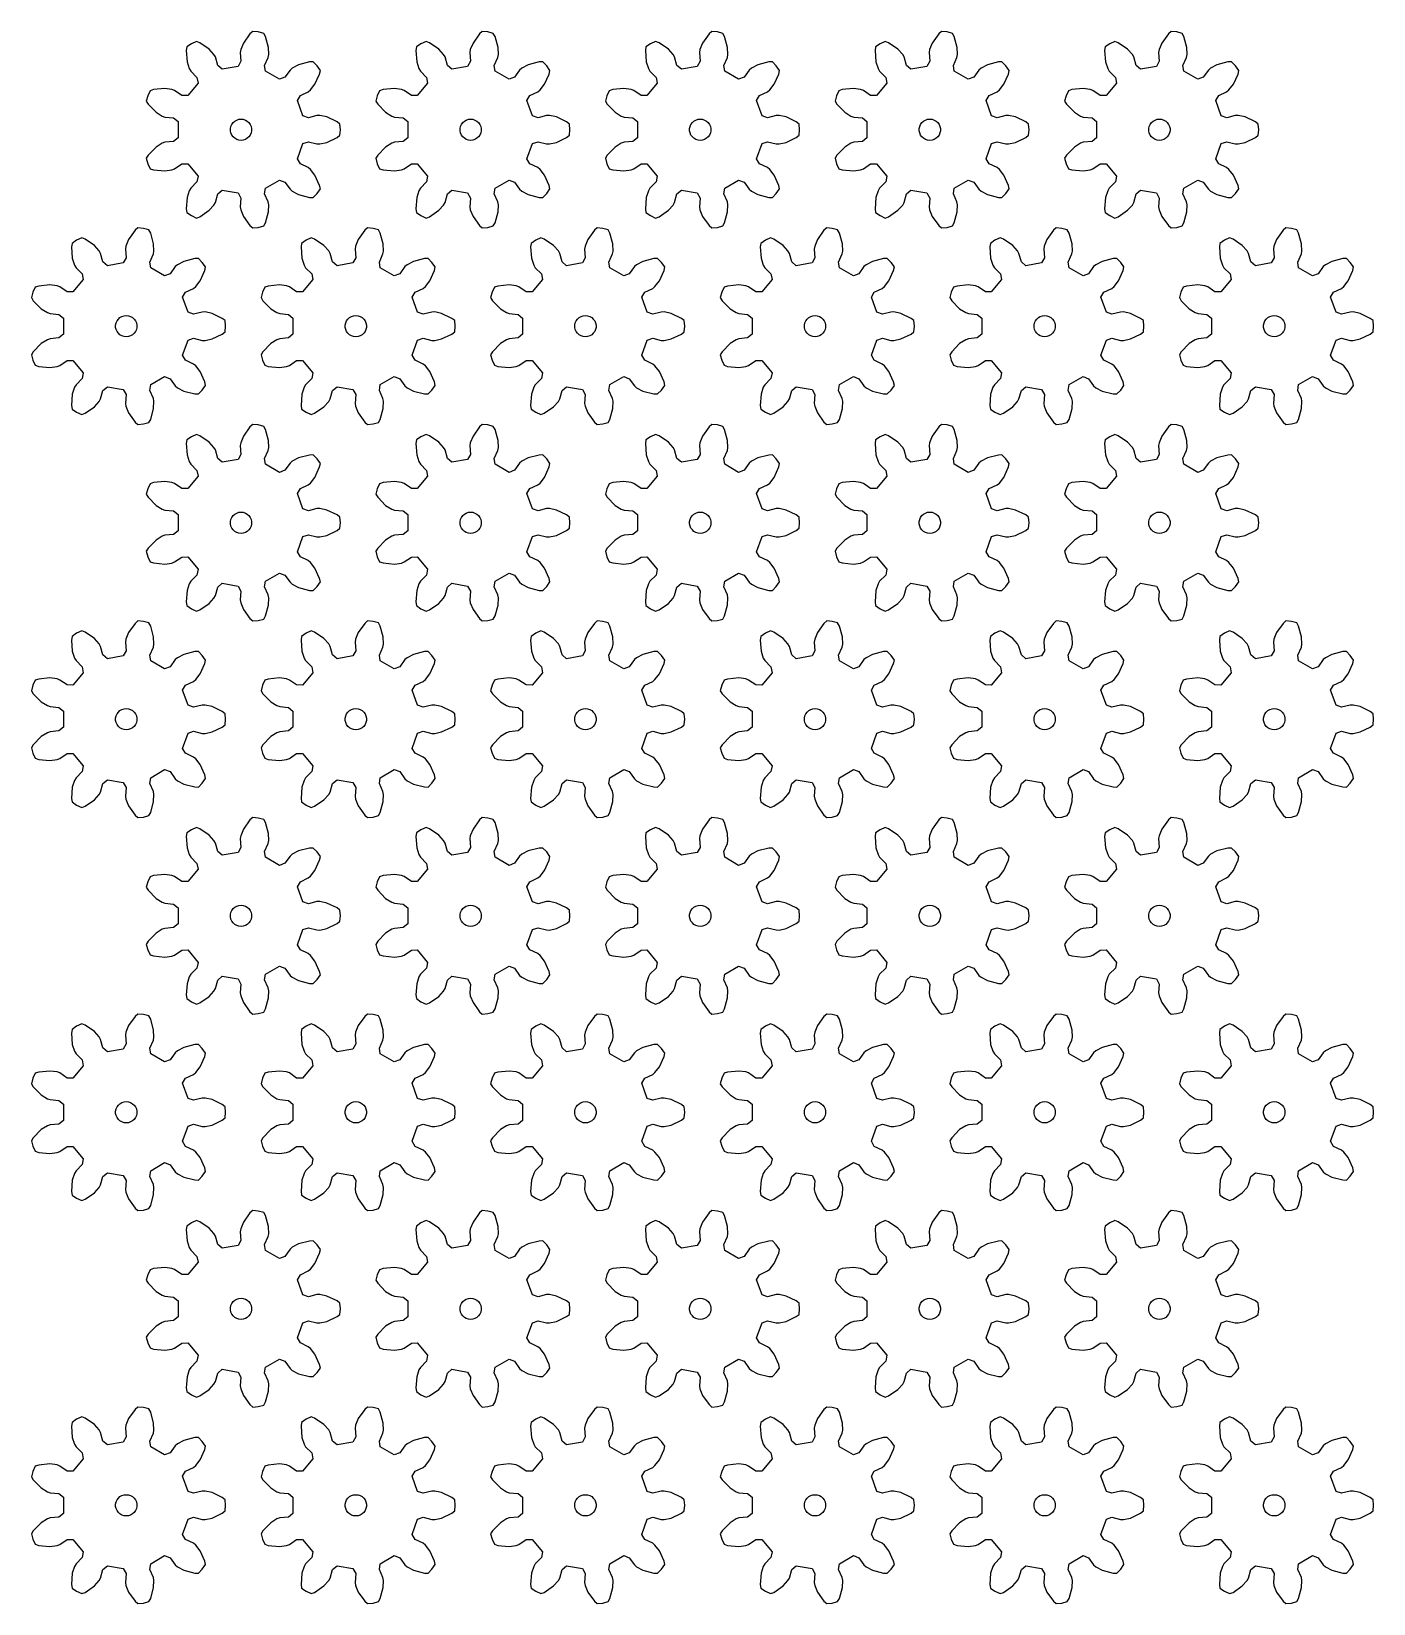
# Model space of a CAD drawing. Extents: x 0 to 189, y 0 to 222.
import ezdxf

# ---------------------------------------------------------------- set-up
doc = ezdxf.new("R2010")
doc.units = 0

msp = doc.modelspace()

# ---------------------------------------------------------------- linework, layer by layer
for p, q in [((31.2, 221.79), (30.81, 221.45)), ((31.98, 221.72), (31.2, 221.79)), ((63.57, 221.79), (63.18, 221.45)), ((64.35, 221.72), (63.57, 221.79)), ((95.94, 221.79), (95.56, 221.45)), ((96.72, 221.72), (95.94, 221.79)), ((128.31, 221.79), (127.93, 221.45)), ((129.1, 221.72), (128.31, 221.79)), ((160.68, 221.79), (160.3, 221.45)), ((161.47, 221.72), (160.68, 221.79)), ((21.9, 219.6), (21.82, 219.1)), ((22.55, 220.05), (21.9, 219.6)), ((23.26, 220.39), (22.55, 220.05)), ((23.74, 220.2), (23.26, 220.39)), ((25.06, 219.3), (23.74, 220.2)), ((29.88, 220.15), (29.5, 219.22)), ((30.81, 221.45), (29.88, 220.15)), ((32.74, 221.51), (31.98, 221.72)), ((32.99, 221.07), (32.74, 221.51)), ((33.42, 219.53), (32.99, 221.07)), ((54.27, 219.6), (54.19, 219.1)), ((54.92, 220.05), (54.27, 219.6)), ((55.63, 220.39), (54.92, 220.05)), ((56.11, 220.2), (55.63, 220.39)), ((57.43, 219.3), (56.11, 220.2)), ((62.26, 220.15), (61.87, 219.22)), ((63.18, 221.45), (62.26, 220.15)), ((65.12, 221.51), (64.35, 221.72)), ((65.36, 221.07), (65.12, 221.51)), ((65.79, 219.53), (65.36, 221.07)), ((86.64, 219.6), (86.56, 219.1)), ((87.29, 220.05), (86.64, 219.6)), ((88, 220.39), (87.29, 220.05)), ((88.48, 220.2), (88, 220.39)), ((89.8, 219.3), (88.48, 220.2)), ((94.63, 220.15), (94.24, 219.22)), ((95.56, 221.45), (94.63, 220.15)), ((97.49, 221.51), (96.72, 221.72)), ((97.73, 221.07), (97.49, 221.51)), ((98.16, 219.53), (97.73, 221.07)), ((119.01, 219.6), (118.94, 219.1)), ((119.66, 220.05), (119.01, 219.6)), ((120.38, 220.39), (119.66, 220.05)), ((120.85, 220.2), (120.38, 220.39)), ((122.17, 219.3), (120.85, 220.2)), ((127, 220.15), (126.62, 219.22)), ((127.93, 221.45), (127, 220.15)), ((129.86, 221.51), (129.1, 221.72)), ((130.1, 221.07), (129.86, 221.51)), ((130.53, 219.53), (130.1, 221.07)), ((151.38, 219.6), (151.31, 219.1)), ((152.03, 220.05), (151.38, 219.6)), ((152.75, 220.39), (152.03, 220.05)), ((153.22, 220.2), (152.75, 220.39)), ((154.54, 219.3), (153.22, 220.2)), ((159.37, 220.15), (158.99, 219.22)), ((160.3, 221.45), (159.37, 220.15)), ((162.23, 221.51), (161.47, 221.72)), ((162.47, 221.07), (162.23, 221.51)), ((162.9, 219.53), (162.47, 221.07)), ((21.82, 219.1), (21.95, 217.51)), ((21.95, 217.51), (22.25, 216.54)), ((25.73, 218.55), (25.06, 219.3)), ((25.94, 218.19), (25.73, 218.55)), ((26.27, 216.99), (25.94, 218.19)), ((29.53, 217.57), (29.13, 216.85)), ((29.5, 219.22), (29.44, 218.8)), ((29.44, 218.8), (29.53, 217.57)), ((32.86, 216.98), (33.38, 218.11)), ((33.38, 218.11), (33.46, 218.52)), ((33.46, 218.52), (33.42, 219.53)), ((39.21, 217.48), (37.67, 217.08)), ((39.72, 217.49), (39.21, 217.48)), ((40.28, 216.93), (39.72, 217.49)), ((54.19, 219.1), (54.32, 217.51)), ((54.32, 217.51), (54.63, 216.54)), ((58.1, 218.55), (57.43, 219.3)), ((58.31, 218.19), (58.1, 218.55)), ((58.64, 216.99), (58.31, 218.19)), ((61.91, 217.57), (61.5, 216.85)), ((61.87, 219.22), (61.81, 218.8)), ((61.81, 218.8), (61.91, 217.57)), ((65.24, 216.98), (65.75, 218.11)), ((65.75, 218.11), (65.83, 218.52)), ((65.83, 218.52), (65.79, 219.53)), ((71.58, 217.48), (70.04, 217.08)), ((72.09, 217.49), (71.58, 217.48)), ((72.65, 216.93), (72.09, 217.49)), ((86.56, 219.1), (86.69, 217.51)), ((86.69, 217.51), (87, 216.54)), ((90.47, 218.55), (89.8, 219.3)), ((90.68, 218.19), (90.47, 218.55)), ((91.01, 216.99), (90.68, 218.19)), ((94.28, 217.57), (93.87, 216.85)), ((94.24, 219.22), (94.18, 218.8)), ((94.18, 218.8), (94.28, 217.57)), ((97.61, 216.98), (98.12, 218.11)), ((98.12, 218.11), (98.2, 218.52)), ((98.2, 218.52), (98.16, 219.53)), ((103.95, 217.48), (102.41, 217.08)), ((104.46, 217.49), (103.95, 217.48)), ((105.02, 216.93), (104.46, 217.49)), ((118.94, 219.1), (119.06, 217.51)), ((119.06, 217.51), (119.37, 216.54)), ((122.85, 218.55), (122.17, 219.3)), ((123.05, 218.19), (122.85, 218.55)), ((123.38, 216.99), (123.05, 218.19)), ((126.65, 217.57), (126.25, 216.85)), ((126.62, 219.22), (126.55, 218.8)), ((126.55, 218.8), (126.65, 217.57)), ((129.98, 216.98), (130.49, 218.11)), ((130.49, 218.11), (130.57, 218.52)), ((130.57, 218.52), (130.53, 219.53)), ((136.33, 217.48), (134.78, 217.08)), ((136.83, 217.49), (136.33, 217.48)), ((137.39, 216.93), (136.83, 217.49)), ((151.31, 219.1), (151.43, 217.51)), ((151.43, 217.51), (151.74, 216.54)), ((155.22, 218.55), (154.54, 219.3)), ((155.42, 218.19), (155.22, 218.55)), ((155.75, 216.99), (155.42, 218.19)), ((159.02, 217.57), (158.62, 216.85)), ((158.99, 219.22), (158.92, 218.8)), ((158.92, 218.8), (159.02, 217.57)), ((162.35, 216.98), (162.86, 218.11)), ((162.86, 218.11), (162.94, 218.52)), ((162.94, 218.52), (162.9, 219.53)), ((168.7, 217.48), (167.15, 217.08)), ((169.21, 217.49), (168.7, 217.48)), ((169.76, 216.93), (169.21, 217.49)), ((22.25, 216.54), (22.47, 216.19)), ((22.47, 216.19), (23.34, 215.3)), ((23.34, 215.3), (23.49, 214.49)), ((26.89, 216.45), (26.27, 216.99)), ((29.13, 216.85), (26.89, 216.45)), ((33, 216.17), (32.86, 216.98)), ((34.97, 215.03), (33, 216.17)), ((35.74, 215.32), (34.97, 215.03)), ((36.46, 216.33), (35.74, 215.32)), ((36.77, 216.61), (36.46, 216.33)), ((37.67, 217.08), (36.77, 216.61)), ((39.97, 214.33), (40.63, 215.78)), ((40.73, 216.28), (40.28, 216.93)), ((40.63, 215.78), (40.73, 216.28)), ((54.63, 216.54), (54.84, 216.19)), ((54.84, 216.19), (55.71, 215.3)), ((55.71, 215.3), (55.86, 214.49)), ((59.26, 216.45), (58.64, 216.99)), ((61.5, 216.85), (59.26, 216.45)), ((65.37, 216.17), (65.24, 216.98)), ((67.34, 215.03), (65.37, 216.17)), ((68.11, 215.32), (67.34, 215.03)), ((68.83, 216.33), (68.11, 215.32)), ((69.14, 216.61), (68.83, 216.33)), ((70.04, 217.08), (69.14, 216.61)), ((72.34, 214.33), (73.01, 215.78)), ((73.1, 216.28), (72.65, 216.93)), ((73.01, 215.78), (73.1, 216.28)), ((87, 216.54), (87.21, 216.19)), ((87.21, 216.19), (88.08, 215.3)), ((88.08, 215.3), (88.24, 214.49)), ((91.63, 216.45), (91.01, 216.99)), ((93.87, 216.85), (91.63, 216.45)), ((97.74, 216.17), (97.61, 216.98)), ((99.71, 215.03), (97.74, 216.17)), ((100.48, 215.32), (99.71, 215.03)), ((101.2, 216.33), (100.48, 215.32)), ((101.51, 216.61), (101.2, 216.33)), ((102.41, 217.08), (101.51, 216.61)), ((104.71, 214.33), (105.38, 215.78)), ((105.47, 216.28), (105.02, 216.93)), ((105.38, 215.78), (105.47, 216.28)), ((119.37, 216.54), (119.58, 216.19)), ((119.58, 216.19), (120.45, 215.3)), ((120.45, 215.3), (120.61, 214.49)), ((124, 216.45), (123.38, 216.99)), ((126.25, 216.85), (124, 216.45)), ((130.11, 216.17), (129.98, 216.98)), ((132.08, 215.03), (130.11, 216.17)), ((132.85, 215.32), (132.08, 215.03)), ((133.57, 216.33), (132.85, 215.32)), ((133.89, 216.61), (133.57, 216.33)), ((134.78, 217.08), (133.89, 216.61)), ((137.09, 214.33), (137.75, 215.78)), ((137.84, 216.28), (137.39, 216.93)), ((137.75, 215.78), (137.84, 216.28)), ((151.74, 216.54), (151.95, 216.19)), ((151.95, 216.19), (152.82, 215.3)), ((152.82, 215.3), (152.98, 214.49)), ((156.37, 216.45), (155.75, 216.99)), ((158.62, 216.85), (156.37, 216.45)), ((162.48, 216.17), (162.35, 216.98)), ((164.45, 215.03), (162.48, 216.17)), ((165.22, 215.32), (164.45, 215.03)), ((165.94, 216.33), (165.22, 215.32)), ((166.26, 216.61), (165.94, 216.33)), ((167.15, 217.08), (166.26, 216.61)), ((169.46, 214.33), (170.12, 215.78)), ((170.22, 216.28), (169.76, 216.93)), ((170.12, 215.78), (170.22, 216.28)), ((16.72, 213.43), (16.39, 212.71)), ((17.2, 213.59), (16.72, 213.43)), ((18.8, 213.75), (17.2, 213.59)), ((19.79, 213.61), (18.8, 213.75)), ((20.18, 213.46), (19.79, 213.61)), ((21.21, 212.76), (20.18, 213.46)), ((23.49, 214.49), (22.03, 212.75)), ((37.91, 212.73), (39.03, 213.27)), ((39.03, 213.27), (39.35, 213.53)), ((39.35, 213.53), (39.97, 214.33)), ((49.09, 213.43), (48.76, 212.71)), ((49.58, 213.59), (49.09, 213.43)), ((51.17, 213.75), (49.58, 213.59)), ((52.17, 213.61), (51.17, 213.75)), ((52.56, 213.46), (52.17, 213.61)), ((53.58, 212.76), (52.56, 213.46)), ((55.86, 214.49), (54.4, 212.75)), ((70.28, 212.73), (71.4, 213.27)), ((71.4, 213.27), (71.73, 213.53)), ((71.73, 213.53), (72.34, 214.33)), ((81.46, 213.43), (81.13, 212.71)), ((81.95, 213.59), (81.46, 213.43)), ((83.54, 213.75), (81.95, 213.59)), ((84.54, 213.61), (83.54, 213.75)), ((84.93, 213.46), (84.54, 213.61)), ((85.95, 212.76), (84.93, 213.46)), ((88.24, 214.49), (86.77, 212.75)), ((102.65, 212.73), (103.77, 213.27)), ((103.77, 213.27), (104.1, 213.53)), ((104.1, 213.53), (104.71, 214.33)), ((113.84, 213.43), (113.5, 212.71)), ((114.32, 213.59), (113.84, 213.43)), ((115.91, 213.75), (114.32, 213.59)), ((116.91, 213.61), (115.91, 213.75)), ((117.3, 213.46), (116.91, 213.61)), ((118.32, 212.76), (117.3, 213.46)), ((120.61, 214.49), (119.14, 212.75)), ((135.02, 212.73), (136.14, 213.27)), ((136.14, 213.27), (136.47, 213.53)), ((136.47, 213.53), (137.09, 214.33)), ((146.21, 213.43), (145.87, 212.71)), ((146.69, 213.59), (146.21, 213.43)), ((148.28, 213.75), (146.69, 213.59)), ((149.28, 213.61), (148.28, 213.75)), ((149.67, 213.46), (149.28, 213.61)), ((150.69, 212.76), (149.67, 213.46)), ((152.98, 214.49), (151.51, 212.75)), ((167.4, 212.73), (168.51, 213.27)), ((168.51, 213.27), (168.84, 213.53)), ((168.84, 213.53), (169.46, 214.33)), ((16.39, 212.71), (16.19, 211.95)), ((16.19, 211.95), (16.45, 211.52)), ((16.45, 211.52), (17.57, 210.38)), ((22.03, 212.75), (21.21, 212.76)), ((37.49, 212.03), (37.91, 212.73)), ((38.27, 209.89), (37.49, 212.03)), ((48.76, 212.71), (48.56, 211.95)), ((48.56, 211.95), (48.82, 211.52)), ((48.82, 211.52), (49.94, 210.38)), ((54.4, 212.75), (53.58, 212.76)), ((69.86, 212.03), (70.28, 212.73)), ((70.64, 209.89), (69.86, 212.03)), ((81.13, 212.71), (80.93, 211.95)), ((80.93, 211.95), (81.19, 211.52)), ((81.19, 211.52), (82.31, 210.38)), ((86.77, 212.75), (85.95, 212.76)), ((102.23, 212.03), (102.65, 212.73)), ((103.01, 209.89), (102.23, 212.03)), ((113.5, 212.71), (113.3, 211.95)), ((113.3, 211.95), (113.56, 211.52)), ((113.56, 211.52), (114.68, 210.38)), ((119.14, 212.75), (118.32, 212.76)), ((134.6, 212.03), (135.02, 212.73)), ((135.38, 209.89), (134.6, 212.03)), ((145.87, 212.71), (145.67, 211.95)), ((145.67, 211.95), (145.93, 211.52)), ((145.93, 211.52), (147.05, 210.38)), ((151.51, 212.75), (150.69, 212.76)), ((166.97, 212.03), (167.4, 212.73)), ((167.75, 209.89), (166.97, 212.03)), ((17.57, 210.38), (18.42, 209.84)), ((18.42, 209.84), (18.82, 209.7)), ((18.82, 209.7), (20.05, 209.58)), ((20.05, 209.58), (20.69, 209.06)), ((20.69, 209.06), (20.69, 206.79)), ((28.12, 208.39), (28.25, 208.67)), ((28.25, 208.67), (28.44, 208.93)), ((28.44, 208.93), (28.67, 209.14)), ((28.67, 209.14), (28.94, 209.29)), ((28.94, 209.29), (29.24, 209.39)), ((29.24, 209.39), (29.55, 209.42)), ((29.55, 209.42), (29.86, 209.39)), ((29.86, 209.39), (30.16, 209.29)), ((30.16, 209.29), (30.43, 209.14)), ((30.43, 209.14), (30.67, 208.93)), ((30.67, 208.93), (30.85, 208.67)), ((30.85, 208.67), (30.98, 208.39)), ((39.05, 209.62), (38.27, 209.89)), ((40.25, 209.92), (39.05, 209.62)), ((40.66, 209.93), (40.25, 209.92)), ((41.65, 209.72), (40.66, 209.93)), ((43.09, 209.03), (41.65, 209.72)), ((43.49, 208.71), (43.09, 209.03)), ((43.56, 207.92), (43.49, 208.71)), ((49.94, 210.38), (50.79, 209.84)), ((50.79, 209.84), (51.19, 209.7)), ((51.19, 209.7), (52.42, 209.58)), ((52.42, 209.58), (53.06, 209.06)), ((53.06, 209.06), (53.06, 206.79)), ((60.49, 208.39), (60.62, 208.67)), ((60.62, 208.67), (60.81, 208.93)), ((60.81, 208.93), (61.04, 209.14)), ((61.04, 209.14), (61.31, 209.29)), ((61.31, 209.29), (61.61, 209.39)), ((61.61, 209.39), (61.92, 209.42)), ((61.92, 209.42), (62.23, 209.39)), ((62.23, 209.39), (62.53, 209.29)), ((62.53, 209.29), (62.8, 209.14)), ((62.8, 209.14), (63.04, 208.93)), ((63.04, 208.93), (63.22, 208.67)), ((63.22, 208.67), (63.35, 208.39)), ((71.42, 209.62), (70.64, 209.89)), ((72.62, 209.92), (71.42, 209.62)), ((73.03, 209.93), (72.62, 209.92)), ((74.02, 209.72), (73.03, 209.93)), ((75.46, 209.03), (74.02, 209.72)), ((75.86, 208.71), (75.46, 209.03)), ((75.93, 207.92), (75.86, 208.71)), ((82.31, 210.38), (83.16, 209.84)), ((83.16, 209.84), (83.56, 209.7)), ((83.56, 209.7), (84.79, 209.58)), ((84.79, 209.58), (85.43, 209.06)), ((85.43, 209.06), (85.43, 206.79)), ((92.87, 208.39), (92.99, 208.67)), ((92.99, 208.67), (93.18, 208.93)), ((93.18, 208.93), (93.41, 209.14)), ((93.41, 209.14), (93.68, 209.29)), ((93.68, 209.29), (93.98, 209.39)), ((93.98, 209.39), (94.29, 209.42)), ((94.29, 209.42), (94.6, 209.39)), ((94.6, 209.39), (94.9, 209.29)), ((94.9, 209.29), (95.17, 209.14)), ((95.17, 209.14), (95.41, 208.93)), ((95.41, 208.93), (95.59, 208.67)), ((95.59, 208.67), (95.72, 208.39)), ((103.79, 209.62), (103.01, 209.89)), ((104.99, 209.92), (103.79, 209.62)), ((105.41, 209.93), (104.99, 209.92)), ((106.39, 209.72), (105.41, 209.93)), ((107.83, 209.03), (106.39, 209.72)), ((108.23, 208.71), (107.83, 209.03)), ((108.3, 207.92), (108.23, 208.71)), ((114.68, 210.38), (115.53, 209.84)), ((115.53, 209.84), (115.93, 209.7)), ((115.93, 209.7), (117.16, 209.58)), ((117.16, 209.58), (117.8, 209.06)), ((117.8, 209.06), (117.8, 206.79)), ((125.24, 208.39), (125.36, 208.67)), ((125.36, 208.67), (125.55, 208.93)), ((125.55, 208.93), (125.78, 209.14)), ((125.78, 209.14), (126.05, 209.29)), ((126.05, 209.29), (126.35, 209.39)), ((126.35, 209.39), (126.66, 209.42)), ((126.66, 209.42), (126.98, 209.39)), ((126.98, 209.39), (127.27, 209.29)), ((127.27, 209.29), (127.54, 209.14)), ((127.54, 209.14), (127.78, 208.93)), ((127.78, 208.93), (127.96, 208.67)), ((127.96, 208.67), (128.09, 208.39)), ((136.16, 209.62), (135.38, 209.89)), ((137.36, 209.92), (136.16, 209.62)), ((137.78, 209.93), (137.36, 209.92)), ((138.76, 209.72), (137.78, 209.93)), ((140.2, 209.03), (138.76, 209.72)), ((140.6, 208.71), (140.2, 209.03)), ((140.67, 207.92), (140.6, 208.71)), ((147.05, 210.38), (147.9, 209.84)), ((147.9, 209.84), (148.3, 209.7)), ((148.3, 209.7), (149.53, 209.58)), ((149.53, 209.58), (150.17, 209.06)), ((150.17, 209.06), (150.17, 206.79)), ((157.61, 208.39), (157.74, 208.67)), ((157.74, 208.67), (157.92, 208.93)), ((157.92, 208.93), (158.15, 209.14)), ((158.15, 209.14), (158.42, 209.29)), ((158.42, 209.29), (158.72, 209.39)), ((158.72, 209.39), (159.03, 209.42)), ((159.03, 209.42), (159.35, 209.39)), ((159.35, 209.39), (159.64, 209.29)), ((159.64, 209.29), (159.92, 209.14)), ((159.92, 209.14), (160.15, 208.93)), ((160.15, 208.93), (160.33, 208.67)), ((160.33, 208.67), (160.46, 208.39)), ((168.53, 209.62), (167.75, 209.89)), ((169.73, 209.92), (168.53, 209.62)), ((170.15, 209.93), (169.73, 209.92)), ((171.13, 209.72), (170.15, 209.93)), ((172.58, 209.03), (171.13, 209.72)), ((172.97, 208.71), (172.58, 209.03)), ((173.04, 207.92), (172.97, 208.71)), ((20.05, 206.27), (18.82, 206.15)), ((20.69, 206.79), (20.05, 206.27)), ((28.06, 208.08), (28.12, 208.39)), ((28.06, 207.77), (28.06, 208.08)), ((28.12, 207.46), (28.06, 207.77)), ((28.25, 207.17), (28.12, 207.46)), ((28.44, 206.92), (28.25, 207.17)), ((28.67, 206.71), (28.44, 206.92)), ((28.94, 206.55), (28.67, 206.71)), ((29.24, 206.46), (28.94, 206.55)), ((29.55, 206.42), (29.24, 206.46)), ((29.86, 206.46), (29.55, 206.42)), ((30.16, 206.55), (29.86, 206.46)), ((30.43, 206.71), (30.16, 206.55)), ((30.67, 206.92), (30.43, 206.71)), ((30.85, 207.17), (30.67, 206.92)), ((30.98, 207.46), (30.85, 207.17)), ((30.98, 208.39), (31.04, 208.08)), ((31.04, 207.77), (30.98, 207.46)), ((31.04, 208.08), (31.04, 207.77)), ((41.65, 206.13), (43.09, 206.82)), ((43.09, 206.82), (43.49, 207.14)), ((43.49, 207.14), (43.56, 207.92)), ((52.42, 206.27), (51.19, 206.15)), ((53.06, 206.79), (52.42, 206.27)), ((60.43, 208.08), (60.49, 208.39)), ((60.43, 207.77), (60.43, 208.08)), ((60.49, 207.46), (60.43, 207.77)), ((60.62, 207.17), (60.49, 207.46)), ((60.81, 206.92), (60.62, 207.17)), ((61.04, 206.71), (60.81, 206.92)), ((61.31, 206.55), (61.04, 206.71)), ((61.61, 206.46), (61.31, 206.55)), ((61.92, 206.42), (61.61, 206.46)), ((62.23, 206.46), (61.92, 206.42)), ((62.53, 206.55), (62.23, 206.46)), ((62.8, 206.71), (62.53, 206.55)), ((63.04, 206.92), (62.8, 206.71)), ((63.22, 207.17), (63.04, 206.92)), ((63.35, 207.46), (63.22, 207.17)), ((63.35, 208.39), (63.41, 208.08)), ((63.41, 207.77), (63.35, 207.46)), ((63.41, 208.08), (63.41, 207.77)), ((74.02, 206.13), (75.46, 206.82)), ((75.46, 206.82), (75.86, 207.14)), ((75.86, 207.14), (75.93, 207.92)), ((84.79, 206.27), (83.56, 206.15)), ((85.43, 206.79), (84.79, 206.27)), ((92.8, 208.08), (92.87, 208.39)), ((92.8, 207.77), (92.8, 208.08)), ((92.87, 207.46), (92.8, 207.77)), ((92.99, 207.17), (92.87, 207.46)), ((93.18, 206.92), (92.99, 207.17)), ((93.41, 206.71), (93.18, 206.92)), ((93.68, 206.55), (93.41, 206.71)), ((93.98, 206.46), (93.68, 206.55)), ((94.29, 206.42), (93.98, 206.46)), ((94.6, 206.46), (94.29, 206.42)), ((94.9, 206.55), (94.6, 206.46)), ((95.17, 206.71), (94.9, 206.55)), ((95.41, 206.92), (95.17, 206.71)), ((95.59, 207.17), (95.41, 206.92)), ((95.72, 207.46), (95.59, 207.17)), ((95.72, 208.39), (95.78, 208.08)), ((95.78, 207.77), (95.72, 207.46)), ((95.78, 208.08), (95.78, 207.77)), ((106.39, 206.13), (107.83, 206.82)), ((107.83, 206.82), (108.23, 207.14)), ((108.23, 207.14), (108.3, 207.92)), ((117.16, 206.27), (115.93, 206.15)), ((117.8, 206.79), (117.16, 206.27)), ((125.17, 208.08), (125.24, 208.39)), ((125.17, 207.77), (125.17, 208.08)), ((125.24, 207.46), (125.17, 207.77)), ((125.36, 207.17), (125.24, 207.46)), ((125.55, 206.92), (125.36, 207.17)), ((125.78, 206.71), (125.55, 206.92)), ((126.05, 206.55), (125.78, 206.71)), ((126.35, 206.46), (126.05, 206.55)), ((126.66, 206.42), (126.35, 206.46)), ((126.98, 206.46), (126.66, 206.42)), ((127.27, 206.55), (126.98, 206.46)), ((127.54, 206.71), (127.27, 206.55)), ((127.78, 206.92), (127.54, 206.71)), ((127.96, 207.17), (127.78, 206.92)), ((128.09, 207.46), (127.96, 207.17)), ((128.09, 208.39), (128.16, 208.08)), ((128.16, 207.77), (128.09, 207.46)), ((128.16, 208.08), (128.16, 207.77)), ((138.76, 206.13), (140.2, 206.82)), ((140.2, 206.82), (140.6, 207.14)), ((140.6, 207.14), (140.67, 207.92)), ((149.53, 206.27), (148.3, 206.15)), ((150.17, 206.79), (149.53, 206.27)), ((157.54, 208.08), (157.61, 208.39)), ((157.54, 207.77), (157.54, 208.08)), ((157.61, 207.46), (157.54, 207.77)), ((157.74, 207.17), (157.61, 207.46)), ((157.92, 206.92), (157.74, 207.17)), ((158.15, 206.71), (157.92, 206.92)), ((158.42, 206.55), (158.15, 206.71)), ((158.72, 206.46), (158.42, 206.55)), ((159.03, 206.42), (158.72, 206.46)), ((159.35, 206.46), (159.03, 206.42)), ((159.64, 206.55), (159.35, 206.46)), ((159.92, 206.71), (159.64, 206.55)), ((160.15, 206.92), (159.92, 206.71)), ((160.33, 207.17), (160.15, 206.92)), ((160.46, 207.46), (160.33, 207.17)), ((160.46, 208.39), (160.53, 208.08)), ((160.53, 207.77), (160.46, 207.46)), ((160.53, 208.08), (160.53, 207.77)), ((171.13, 206.13), (172.58, 206.82)), ((172.58, 206.82), (172.97, 207.14)), ((172.97, 207.14), (173.04, 207.92)), ((16.45, 204.33), (16.19, 203.9)), ((17.57, 205.47), (16.45, 204.33)), ((18.42, 206.01), (17.57, 205.47)), ((18.82, 206.15), (18.42, 206.01)), ((37.49, 203.82), (38.27, 205.96)), ((38.27, 205.96), (39.05, 206.23)), ((39.05, 206.23), (40.25, 205.92)), ((40.25, 205.92), (40.66, 205.92)), ((40.66, 205.92), (41.65, 206.13)), ((48.82, 204.33), (48.56, 203.9)), ((49.94, 205.47), (48.82, 204.33)), ((50.79, 206.01), (49.94, 205.47)), ((51.19, 206.15), (50.79, 206.01)), ((69.86, 203.82), (70.64, 205.96)), ((70.64, 205.96), (71.42, 206.23)), ((71.42, 206.23), (72.62, 205.92)), ((72.62, 205.92), (73.03, 205.92)), ((73.03, 205.92), (74.02, 206.13)), ((81.19, 204.33), (80.93, 203.9)), ((82.31, 205.47), (81.19, 204.33)), ((83.16, 206.01), (82.31, 205.47)), ((83.56, 206.15), (83.16, 206.01)), ((102.23, 203.82), (103.01, 205.96)), ((103.01, 205.96), (103.79, 206.23)), ((103.79, 206.23), (104.99, 205.92)), ((104.99, 205.92), (105.41, 205.92)), ((105.41, 205.92), (106.39, 206.13)), ((113.56, 204.33), (113.3, 203.9)), ((114.68, 205.47), (113.56, 204.33)), ((115.53, 206.01), (114.68, 205.47)), ((115.93, 206.15), (115.53, 206.01)), ((134.6, 203.82), (135.38, 205.96)), ((135.38, 205.96), (136.16, 206.23)), ((136.16, 206.23), (137.36, 205.92)), ((137.36, 205.92), (137.78, 205.92)), ((137.78, 205.92), (138.76, 206.13)), ((145.93, 204.33), (145.67, 203.9)), ((147.05, 205.47), (145.93, 204.33)), ((147.9, 206.01), (147.05, 205.47)), ((148.3, 206.15), (147.9, 206.01)), ((166.97, 203.82), (167.75, 205.96)), ((167.75, 205.96), (168.53, 206.23)), ((168.53, 206.23), (169.73, 205.92)), ((169.73, 205.92), (170.15, 205.92)), ((170.15, 205.92), (171.13, 206.13)), ((16.19, 203.9), (16.39, 203.13)), ((16.39, 203.13), (16.72, 202.42)), ((16.72, 202.42), (17.2, 202.25)), ((17.2, 202.25), (18.8, 202.1)), ((18.8, 202.1), (19.79, 202.24)), ((19.79, 202.24), (20.18, 202.39)), ((20.18, 202.39), (21.21, 203.09)), ((21.21, 203.09), (22.03, 203.1)), ((22.03, 203.1), (23.49, 201.36)), ((37.91, 203.12), (37.49, 203.82)), ((39.03, 202.58), (37.91, 203.12)), ((39.35, 202.32), (39.03, 202.58)), ((39.97, 201.52), (39.35, 202.32)), ((48.56, 203.9), (48.76, 203.13)), ((48.76, 203.13), (49.09, 202.42)), ((49.09, 202.42), (49.58, 202.25)), ((49.58, 202.25), (51.17, 202.1)), ((51.17, 202.1), (52.17, 202.24)), ((52.17, 202.24), (52.56, 202.39)), ((52.56, 202.39), (53.58, 203.09)), ((53.58, 203.09), (54.4, 203.1)), ((54.4, 203.1), (55.86, 201.36)), ((70.28, 203.12), (69.86, 203.82)), ((71.4, 202.58), (70.28, 203.12)), ((71.73, 202.32), (71.4, 202.58)), ((72.34, 201.52), (71.73, 202.32)), ((80.93, 203.9), (81.13, 203.13)), ((81.13, 203.13), (81.46, 202.42)), ((81.46, 202.42), (81.95, 202.25)), ((81.95, 202.25), (83.54, 202.1)), ((83.54, 202.1), (84.54, 202.24)), ((84.54, 202.24), (84.93, 202.39)), ((84.93, 202.39), (85.95, 203.09)), ((85.95, 203.09), (86.77, 203.1)), ((86.77, 203.1), (88.24, 201.36)), ((102.65, 203.12), (102.23, 203.82)), ((103.77, 202.58), (102.65, 203.12)), ((104.1, 202.32), (103.77, 202.58)), ((104.71, 201.52), (104.1, 202.32)), ((113.3, 203.9), (113.5, 203.13)), ((113.5, 203.13), (113.84, 202.42)), ((113.84, 202.42), (114.32, 202.25)), ((114.32, 202.25), (115.91, 202.1)), ((115.91, 202.1), (116.91, 202.24)), ((116.91, 202.24), (117.3, 202.39)), ((117.3, 202.39), (118.32, 203.09)), ((118.32, 203.09), (119.14, 203.1)), ((119.14, 203.1), (120.61, 201.36)), ((135.02, 203.12), (134.6, 203.82)), ((136.14, 202.58), (135.02, 203.12)), ((136.47, 202.32), (136.14, 202.58)), ((137.09, 201.52), (136.47, 202.32)), ((145.67, 203.9), (145.87, 203.13)), ((145.87, 203.13), (146.21, 202.42)), ((146.21, 202.42), (146.69, 202.25)), ((146.69, 202.25), (148.28, 202.1)), ((148.28, 202.1), (149.28, 202.24)), ((149.28, 202.24), (149.67, 202.39)), ((149.67, 202.39), (150.69, 203.09)), ((150.69, 203.09), (151.51, 203.1)), ((151.51, 203.1), (152.98, 201.36)), ((167.4, 203.12), (166.97, 203.82)), ((168.51, 202.58), (167.4, 203.12)), ((168.84, 202.32), (168.51, 202.58)), ((169.46, 201.52), (168.84, 202.32)), ((22.47, 199.66), (22.25, 199.3)), ((23.34, 200.55), (22.47, 199.66)), ((23.49, 201.36), (23.34, 200.55)), ((32.86, 198.87), (33, 199.68)), ((33, 199.68), (34.97, 200.82)), ((34.97, 200.82), (35.74, 200.53)), ((35.74, 200.53), (36.46, 199.52)), ((40.63, 200.07), (39.97, 201.52)), ((40.73, 199.57), (40.63, 200.07)), ((54.84, 199.66), (54.63, 199.3)), ((55.71, 200.55), (54.84, 199.66)), ((55.86, 201.36), (55.71, 200.55)), ((65.24, 198.87), (65.37, 199.68)), ((65.37, 199.68), (67.34, 200.82)), ((67.34, 200.82), (68.11, 200.53)), ((68.11, 200.53), (68.83, 199.52)), ((73.01, 200.07), (72.34, 201.52)), ((73.1, 199.57), (73.01, 200.07)), ((87.21, 199.66), (87, 199.3)), ((88.08, 200.55), (87.21, 199.66)), ((88.24, 201.36), (88.08, 200.55)), ((97.61, 198.87), (97.74, 199.68)), ((97.74, 199.68), (99.71, 200.82)), ((99.71, 200.82), (100.48, 200.53)), ((100.48, 200.53), (101.2, 199.52)), ((105.38, 200.07), (104.71, 201.52)), ((105.47, 199.57), (105.38, 200.07)), ((119.58, 199.66), (119.37, 199.3)), ((120.45, 200.55), (119.58, 199.66)), ((120.61, 201.36), (120.45, 200.55)), ((129.98, 198.87), (130.11, 199.68)), ((130.11, 199.68), (132.08, 200.82)), ((132.08, 200.82), (132.85, 200.53)), ((132.85, 200.53), (133.57, 199.52)), ((137.75, 200.07), (137.09, 201.52)), ((137.84, 199.57), (137.75, 200.07)), ((151.95, 199.66), (151.74, 199.3)), ((152.82, 200.55), (151.95, 199.66)), ((152.98, 201.36), (152.82, 200.55)), ((162.35, 198.87), (162.48, 199.68)), ((162.48, 199.68), (164.45, 200.82)), ((164.45, 200.82), (165.22, 200.53)), ((165.22, 200.53), (165.94, 199.52)), ((170.12, 200.07), (169.46, 201.52)), ((170.22, 199.57), (170.12, 200.07)), ((21.95, 198.34), (21.82, 196.75)), ((22.25, 199.3), (21.95, 198.34)), ((25.73, 197.3), (25.94, 197.66)), ((25.94, 197.66), (26.27, 198.86)), ((26.27, 198.86), (26.89, 199.39)), ((26.89, 199.39), (29.13, 199)), ((29.13, 199), (29.53, 198.28)), ((29.53, 198.28), (29.44, 197.05)), ((33.38, 197.74), (32.86, 198.87)), ((33.46, 197.33), (33.38, 197.74)), ((36.46, 199.52), (36.77, 199.24)), ((36.77, 199.24), (37.67, 198.77)), ((37.67, 198.77), (39.21, 198.37)), ((39.21, 198.37), (39.72, 198.36)), ((39.72, 198.36), (40.28, 198.92)), ((40.28, 198.92), (40.73, 199.57)), ((54.32, 198.34), (54.19, 196.75)), ((54.63, 199.3), (54.32, 198.34)), ((58.1, 197.3), (58.31, 197.66)), ((58.31, 197.66), (58.64, 198.86)), ((58.64, 198.86), (59.26, 199.39)), ((59.26, 199.39), (61.5, 199)), ((61.5, 199), (61.91, 198.28)), ((61.91, 198.28), (61.81, 197.05)), ((65.75, 197.74), (65.24, 198.87)), ((65.83, 197.33), (65.75, 197.74)), ((68.83, 199.52), (69.14, 199.24)), ((69.14, 199.24), (70.04, 198.77)), ((70.04, 198.77), (71.58, 198.37)), ((71.58, 198.37), (72.09, 198.36)), ((72.09, 198.36), (72.65, 198.92)), ((72.65, 198.92), (73.1, 199.57)), ((86.69, 198.34), (86.56, 196.75)), ((87, 199.3), (86.69, 198.34)), ((90.47, 197.3), (90.68, 197.66)), ((90.68, 197.66), (91.01, 198.86)), ((91.01, 198.86), (91.63, 199.39)), ((91.63, 199.39), (93.87, 199)), ((93.87, 199), (94.28, 198.28)), ((94.28, 198.28), (94.18, 197.05)), ((98.12, 197.74), (97.61, 198.87)), ((98.2, 197.33), (98.12, 197.74)), ((101.2, 199.52), (101.51, 199.24)), ((101.51, 199.24), (102.41, 198.77)), ((102.41, 198.77), (103.95, 198.37)), ((103.95, 198.37), (104.46, 198.36)), ((104.46, 198.36), (105.02, 198.92)), ((105.02, 198.92), (105.47, 199.57)), ((119.06, 198.34), (118.94, 196.75)), ((119.37, 199.3), (119.06, 198.34)), ((122.85, 197.3), (123.05, 197.66)), ((123.05, 197.66), (123.38, 198.86)), ((123.38, 198.86), (124, 199.39)), ((124, 199.39), (126.25, 199)), ((126.25, 199), (126.65, 198.28)), ((126.65, 198.28), (126.55, 197.05)), ((130.49, 197.74), (129.98, 198.87)), ((130.57, 197.33), (130.49, 197.74)), ((133.57, 199.52), (133.89, 199.24)), ((133.89, 199.24), (134.78, 198.77)), ((134.78, 198.77), (136.33, 198.37)), ((136.33, 198.37), (136.83, 198.36)), ((136.83, 198.36), (137.39, 198.92)), ((137.39, 198.92), (137.84, 199.57)), ((151.43, 198.34), (151.31, 196.75)), ((151.74, 199.3), (151.43, 198.34)), ((155.22, 197.3), (155.42, 197.66)), ((155.42, 197.66), (155.75, 198.86)), ((155.75, 198.86), (156.37, 199.39)), ((156.37, 199.39), (158.62, 199)), ((158.62, 199), (159.02, 198.28)), ((159.02, 198.28), (158.92, 197.05)), ((162.86, 197.74), (162.35, 198.87)), ((162.94, 197.33), (162.86, 197.74)), ((165.94, 199.52), (166.26, 199.24)), ((166.26, 199.24), (167.15, 198.77)), ((167.15, 198.77), (168.7, 198.37)), ((168.7, 198.37), (169.21, 198.36)), ((169.21, 198.36), (169.76, 198.92)), ((169.76, 198.92), (170.22, 199.57)), ((21.82, 196.75), (21.9, 196.25)), ((21.9, 196.25), (22.55, 195.8)), ((22.55, 195.8), (23.26, 195.46)), ((23.26, 195.46), (23.74, 195.65)), ((23.74, 195.65), (25.06, 196.55)), ((25.06, 196.55), (25.73, 197.3)), ((29.44, 197.05), (29.5, 196.63)), ((29.5, 196.63), (29.88, 195.7)), ((29.88, 195.7), (30.81, 194.4)), ((32.99, 194.78), (33.42, 196.32)), ((33.42, 196.32), (33.46, 197.33)), ((54.19, 196.75), (54.27, 196.25)), ((54.27, 196.25), (54.92, 195.8)), ((54.92, 195.8), (55.63, 195.46)), ((55.63, 195.46), (56.11, 195.65)), ((56.11, 195.65), (57.43, 196.55)), ((57.43, 196.55), (58.1, 197.3)), ((61.81, 197.05), (61.87, 196.63)), ((61.87, 196.63), (62.26, 195.7)), ((62.26, 195.7), (63.18, 194.4)), ((65.36, 194.78), (65.79, 196.32)), ((65.79, 196.32), (65.83, 197.33)), ((86.56, 196.75), (86.64, 196.25)), ((86.64, 196.25), (87.29, 195.8)), ((87.29, 195.8), (88, 195.46)), ((88, 195.46), (88.48, 195.65)), ((88.48, 195.65), (89.8, 196.55)), ((89.8, 196.55), (90.47, 197.3)), ((94.18, 197.05), (94.24, 196.63)), ((94.24, 196.63), (94.63, 195.7)), ((94.63, 195.7), (95.56, 194.4)), ((97.73, 194.78), (98.16, 196.32)), ((98.16, 196.32), (98.2, 197.33)), ((118.94, 196.75), (119.01, 196.25)), ((119.01, 196.25), (119.66, 195.8)), ((119.66, 195.8), (120.38, 195.46)), ((120.38, 195.46), (120.85, 195.65)), ((120.85, 195.65), (122.17, 196.55)), ((122.17, 196.55), (122.85, 197.3)), ((126.55, 197.05), (126.62, 196.63)), ((126.62, 196.63), (127, 195.7)), ((127, 195.7), (127.93, 194.4)), ((130.1, 194.78), (130.53, 196.32)), ((130.53, 196.32), (130.57, 197.33)), ((151.31, 196.75), (151.38, 196.25)), ((151.38, 196.25), (152.03, 195.8)), ((152.03, 195.8), (152.75, 195.46)), ((152.75, 195.46), (153.22, 195.65)), ((153.22, 195.65), (154.54, 196.55)), ((154.54, 196.55), (155.22, 197.3)), ((158.92, 197.05), (158.99, 196.63)), ((158.99, 196.63), (159.37, 195.7)), ((159.37, 195.7), (160.3, 194.4)), ((162.47, 194.78), (162.9, 196.32)), ((162.9, 196.32), (162.94, 197.33)), ((14.63, 193.73), (13.7, 192.43)), ((15.01, 194.06), (14.63, 193.73)), ((15.8, 193.99), (15.01, 194.06)), ((16.56, 193.79), (15.8, 193.99)), ((16.81, 193.34), (16.56, 193.79)), ((17.23, 191.8), (16.81, 193.34)), ((30.81, 194.4), (31.2, 194.06)), ((31.2, 194.06), (31.98, 194.13)), ((31.98, 194.13), (32.74, 194.34)), ((32.74, 194.34), (32.99, 194.78)), ((47, 193.73), (46.07, 192.43)), ((47.38, 194.06), (47, 193.73)), ((48.17, 193.99), (47.38, 194.06)), ((48.93, 193.79), (48.17, 193.99)), ((49.18, 193.34), (48.93, 193.79)), ((49.6, 191.8), (49.18, 193.34)), ((63.18, 194.4), (63.57, 194.06)), ((63.57, 194.06), (64.35, 194.13)), ((64.35, 194.13), (65.12, 194.34)), ((65.12, 194.34), (65.36, 194.78)), ((79.37, 193.73), (78.44, 192.43)), ((79.75, 194.06), (79.37, 193.73)), ((80.54, 193.99), (79.75, 194.06)), ((81.3, 193.79), (80.54, 193.99)), ((81.55, 193.34), (81.3, 193.79)), ((81.98, 191.8), (81.55, 193.34)), ((95.56, 194.4), (95.94, 194.06)), ((95.94, 194.06), (96.72, 194.13)), ((96.72, 194.13), (97.49, 194.34)), ((97.49, 194.34), (97.73, 194.78)), ((111.74, 193.73), (110.81, 192.43)), ((112.12, 194.06), (111.74, 193.73)), ((112.91, 193.99), (112.12, 194.06)), ((113.67, 193.79), (112.91, 193.99)), ((113.92, 193.34), (113.67, 193.79)), ((114.35, 191.8), (113.92, 193.34)), ((127.93, 194.4), (128.31, 194.06)), ((128.31, 194.06), (129.1, 194.13)), ((129.1, 194.13), (129.86, 194.34)), ((129.86, 194.34), (130.1, 194.78)), ((144.11, 193.73), (143.18, 192.43)), ((144.49, 194.06), (144.11, 193.73)), ((145.28, 193.99), (144.49, 194.06)), ((146.04, 193.79), (145.28, 193.99)), ((146.29, 193.34), (146.04, 193.79)), ((146.72, 191.8), (146.29, 193.34)), ((160.3, 194.4), (160.68, 194.06)), ((160.68, 194.06), (161.47, 194.13)), ((161.47, 194.13), (162.23, 194.34)), ((162.23, 194.34), (162.47, 194.78)), ((176.48, 193.73), (175.55, 192.43)), ((176.87, 194.06), (176.48, 193.73)), ((177.65, 193.99), (176.87, 194.06)), ((178.41, 193.79), (177.65, 193.99)), ((178.66, 193.34), (178.41, 193.79)), ((179.09, 191.8), (178.66, 193.34)), ((5.72, 191.88), (5.64, 191.38)), ((5.64, 191.38), (5.76, 189.78)), ((6.36, 192.33), (5.72, 191.88)), ((7.08, 192.66), (6.36, 192.33)), ((7.55, 192.48), (7.08, 192.66)), ((8.87, 191.58), (7.55, 192.48)), ((9.55, 190.83), (8.87, 191.58)), ((9.75, 190.46), (9.55, 190.83)), ((13.32, 191.49), (13.25, 191.08)), ((13.25, 191.08), (13.35, 189.85)), ((13.7, 192.43), (13.32, 191.49)), ((17.19, 190.39), (17.27, 190.8)), ((17.27, 190.8), (17.23, 191.8)), ((38.09, 191.88), (38.01, 191.38)), ((38.01, 191.38), (38.13, 189.78)), ((38.73, 192.33), (38.09, 191.88)), ((39.45, 192.66), (38.73, 192.33)), ((39.92, 192.48), (39.45, 192.66)), ((41.24, 191.58), (39.92, 192.48)), ((41.92, 190.83), (41.24, 191.58)), ((42.12, 190.46), (41.92, 190.83)), ((45.69, 191.49), (45.62, 191.08)), ((45.62, 191.08), (45.72, 189.85)), ((46.07, 192.43), (45.69, 191.49)), ((49.56, 190.39), (49.64, 190.8)), ((49.64, 190.8), (49.6, 191.8)), ((70.46, 191.88), (70.38, 191.38)), ((70.38, 191.38), (70.5, 189.78)), ((71.1, 192.33), (70.46, 191.88)), ((71.82, 192.66), (71.1, 192.33)), ((72.29, 192.48), (71.82, 192.66)), ((73.61, 191.58), (72.29, 192.48)), ((74.29, 190.83), (73.61, 191.58)), ((74.49, 190.46), (74.29, 190.83)), ((78.06, 191.49), (77.99, 191.08)), ((77.99, 191.08), (78.09, 189.85)), ((78.44, 192.43), (78.06, 191.49)), ((81.93, 190.39), (82.01, 190.8)), ((82.01, 190.8), (81.98, 191.8)), ((102.83, 191.88), (102.75, 191.38)), ((102.75, 191.38), (102.87, 189.78)), ((103.48, 192.33), (102.83, 191.88)), ((104.19, 192.66), (103.48, 192.33)), ((104.66, 192.48), (104.19, 192.66)), ((105.98, 191.58), (104.66, 192.48)), ((106.66, 190.83), (105.98, 191.58)), ((106.86, 190.46), (106.66, 190.83)), ((110.43, 191.49), (110.37, 191.08)), ((110.37, 191.08), (110.46, 189.85)), ((110.81, 192.43), (110.43, 191.49)), ((114.3, 190.39), (114.39, 190.8)), ((114.39, 190.8), (114.35, 191.8)), ((135.2, 191.88), (135.12, 191.38)), ((135.12, 191.38), (135.24, 189.78)), ((135.85, 192.33), (135.2, 191.88)), ((136.56, 192.66), (135.85, 192.33)), ((137.04, 192.48), (136.56, 192.66)), ((138.35, 191.58), (137.04, 192.48)), ((139.03, 190.83), (138.35, 191.58)), ((139.23, 190.46), (139.03, 190.83)), ((142.8, 191.49), (142.74, 191.08)), ((142.74, 191.08), (142.83, 189.85)), ((143.18, 192.43), (142.8, 191.49)), ((146.68, 190.39), (146.76, 190.8)), ((146.76, 190.8), (146.72, 191.8)), ((167.57, 191.88), (167.49, 191.38)), ((167.49, 191.38), (167.62, 189.78)), ((168.22, 192.33), (167.57, 191.88)), ((168.93, 192.66), (168.22, 192.33)), ((169.41, 192.48), (168.93, 192.66)), ((170.72, 191.58), (169.41, 192.48)), ((171.4, 190.83), (170.72, 191.58)), ((171.6, 190.46), (171.4, 190.83)), ((175.17, 191.49), (175.11, 191.08)), ((175.11, 191.08), (175.2, 189.85)), ((175.55, 192.43), (175.17, 191.49)), ((179.05, 190.39), (179.13, 190.8)), ((179.13, 190.8), (179.09, 191.8)), ((5.76, 189.78), (6.07, 188.82)), ((6.07, 188.82), (6.29, 188.46)), ((10.08, 189.27), (9.75, 190.46)), ((10.7, 188.73), (10.08, 189.27)), ((12.95, 189.13), (10.7, 188.73)), ((13.35, 189.85), (12.95, 189.13)), ((16.68, 189.26), (17.19, 190.39)), ((16.81, 188.45), (16.68, 189.26)), ((20.27, 188.61), (19.55, 187.6)), ((20.59, 188.88), (20.27, 188.61)), ((21.48, 189.35), (20.59, 188.88)), ((23.03, 189.75), (21.48, 189.35)), ((23.54, 189.76), (23.03, 189.75)), ((24.09, 189.2), (23.54, 189.76)), ((24.55, 188.56), (24.09, 189.2)), ((24.45, 188.06), (24.55, 188.56)), ((38.13, 189.78), (38.44, 188.82)), ((38.44, 188.82), (38.66, 188.46)), ((42.45, 189.27), (42.12, 190.46)), ((43.08, 188.73), (42.45, 189.27)), ((45.32, 189.13), (43.08, 188.73)), ((45.72, 189.85), (45.32, 189.13)), ((49.05, 189.26), (49.56, 190.39)), ((49.18, 188.45), (49.05, 189.26)), ((52.64, 188.61), (51.92, 187.6)), ((52.96, 188.88), (52.64, 188.61)), ((53.85, 189.35), (52.96, 188.88)), ((55.4, 189.75), (53.85, 189.35)), ((55.91, 189.76), (55.4, 189.75)), ((56.47, 189.2), (55.91, 189.76)), ((56.92, 188.56), (56.47, 189.2)), ((56.82, 188.06), (56.92, 188.56)), ((70.5, 189.78), (70.81, 188.82)), ((70.81, 188.82), (71.03, 188.46)), ((74.82, 189.27), (74.49, 190.46)), ((75.45, 188.73), (74.82, 189.27)), ((77.69, 189.13), (75.45, 188.73)), ((78.09, 189.85), (77.69, 189.13)), ((81.42, 189.26), (81.93, 190.39)), ((81.55, 188.45), (81.42, 189.26)), ((85.01, 188.61), (84.29, 187.6)), ((85.33, 188.88), (85.01, 188.61)), ((86.22, 189.35), (85.33, 188.88)), ((87.77, 189.75), (86.22, 189.35)), ((88.28, 189.76), (87.77, 189.75)), ((88.84, 189.2), (88.28, 189.76)), ((89.29, 188.56), (88.84, 189.2)), ((89.19, 188.06), (89.29, 188.56)), ((102.87, 189.78), (103.18, 188.82)), ((103.18, 188.82), (103.4, 188.46)), ((107.19, 189.27), (106.86, 190.46)), ((107.82, 188.73), (107.19, 189.27)), ((110.06, 189.13), (107.82, 188.73)), ((110.46, 189.85), (110.06, 189.13)), ((113.79, 189.26), (114.3, 190.39)), ((113.92, 188.45), (113.79, 189.26)), ((117.38, 188.61), (116.67, 187.6)), ((117.7, 188.88), (117.38, 188.61)), ((118.59, 189.35), (117.7, 188.88)), ((120.14, 189.75), (118.59, 189.35)), ((120.65, 189.76), (120.14, 189.75)), ((121.21, 189.2), (120.65, 189.76)), ((121.66, 188.56), (121.21, 189.2)), ((121.56, 188.06), (121.66, 188.56)), ((135.24, 189.78), (135.55, 188.82)), ((135.55, 188.82), (135.77, 188.46)), ((139.57, 189.27), (139.23, 190.46)), ((140.19, 188.73), (139.57, 189.27)), ((142.43, 189.13), (140.19, 188.73)), ((142.83, 189.85), (142.43, 189.13)), ((146.16, 189.26), (146.68, 190.39)), ((146.29, 188.45), (146.16, 189.26)), ((149.76, 188.61), (149.04, 187.6)), ((150.07, 188.88), (149.76, 188.61)), ((150.96, 189.35), (150.07, 188.88)), ((152.51, 189.75), (150.96, 189.35)), ((153.02, 189.76), (152.51, 189.75)), ((153.58, 189.2), (153.02, 189.76)), ((154.03, 188.56), (153.58, 189.2)), ((153.93, 188.06), (154.03, 188.56)), ((167.62, 189.78), (167.92, 188.82)), ((167.92, 188.82), (168.14, 188.46)), ((171.94, 189.27), (171.6, 190.46)), ((172.56, 188.73), (171.94, 189.27)), ((174.8, 189.13), (172.56, 188.73)), ((175.2, 189.85), (174.8, 189.13)), ((178.53, 189.26), (179.05, 190.39)), ((178.66, 188.45), (178.53, 189.26)), ((182.13, 188.61), (181.41, 187.6)), ((182.44, 188.88), (182.13, 188.61)), ((183.33, 189.35), (182.44, 188.88)), ((184.88, 189.75), (183.33, 189.35)), ((185.39, 189.76), (184.88, 189.75)), ((185.95, 189.2), (185.39, 189.76)), ((186.4, 188.56), (185.95, 189.2)), ((186.3, 188.06), (186.4, 188.56)), ((7.31, 186.77), (5.84, 185.03)), ((6.29, 188.46), (7.15, 187.58)), ((7.15, 187.58), (7.31, 186.77)), ((18.78, 187.31), (16.81, 188.45)), ((19.55, 187.6), (18.78, 187.31)), ((23.17, 185.81), (23.79, 186.6)), ((23.79, 186.6), (24.45, 188.06)), ((39.68, 186.77), (38.22, 185.03)), ((38.66, 188.46), (39.52, 187.58)), ((39.52, 187.58), (39.68, 186.77)), ((51.15, 187.31), (49.18, 188.45)), ((51.92, 187.6), (51.15, 187.31)), ((55.54, 185.81), (56.16, 186.6)), ((56.16, 186.6), (56.82, 188.06)), ((72.05, 186.77), (70.59, 185.03)), ((71.03, 188.46), (71.89, 187.58)), ((71.89, 187.58), (72.05, 186.77)), ((83.52, 187.31), (81.55, 188.45)), ((84.29, 187.6), (83.52, 187.31)), ((87.91, 185.81), (88.53, 186.6)), ((88.53, 186.6), (89.19, 188.06)), ((104.42, 186.77), (102.96, 185.03)), ((103.4, 188.46), (104.27, 187.58)), ((104.27, 187.58), (104.42, 186.77)), ((115.9, 187.31), (113.92, 188.45)), ((116.67, 187.6), (115.9, 187.31)), ((120.28, 185.81), (120.9, 186.6)), ((120.9, 186.6), (121.56, 188.06)), ((136.79, 186.77), (135.33, 185.03)), ((135.77, 188.46), (136.64, 187.58)), ((136.64, 187.58), (136.79, 186.77)), ((148.27, 187.31), (146.29, 188.45)), ((149.04, 187.6), (148.27, 187.31)), ((152.65, 185.81), (153.27, 186.6)), ((153.27, 186.6), (153.93, 188.06)), ((169.16, 186.77), (167.7, 185.03)), ((168.14, 188.46), (169.01, 187.58)), ((169.01, 187.58), (169.16, 186.77)), ((180.64, 187.31), (178.66, 188.45)), ((181.41, 187.6), (180.64, 187.31)), ((185.02, 185.81), (185.64, 186.6)), ((185.64, 186.6), (186.3, 188.06)), ((0.2, 184.99), (0, 184.23)), ((0, 184.23), (0.26, 183.79)), ((0.54, 185.71), (0.2, 184.99)), ((1.02, 185.87), (0.54, 185.71)), ((2.61, 186.03), (1.02, 185.87)), ((3.61, 185.89), (2.61, 186.03)), ((4, 185.74), (3.61, 185.89)), ((5.02, 185.04), (4, 185.74)), ((5.84, 185.03), (5.02, 185.04)), ((21.3, 184.3), (21.73, 185.01)), ((22.08, 182.16), (21.3, 184.3)), ((21.73, 185.01), (22.84, 185.54)), ((22.84, 185.54), (23.17, 185.81)), ((32.58, 184.99), (32.37, 184.23)), ((32.37, 184.23), (32.63, 183.79)), ((32.91, 185.71), (32.58, 184.99)), ((33.39, 185.87), (32.91, 185.71)), ((34.98, 186.03), (33.39, 185.87)), ((35.98, 185.89), (34.98, 186.03)), ((36.37, 185.74), (35.98, 185.89)), ((37.39, 185.04), (36.37, 185.74)), ((38.22, 185.03), (37.39, 185.04)), ((53.67, 184.3), (54.1, 185.01)), ((54.45, 182.16), (53.67, 184.3)), ((54.1, 185.01), (55.21, 185.54)), ((55.21, 185.54), (55.54, 185.81)), ((64.95, 184.99), (64.74, 184.23)), ((64.74, 184.23), (65, 183.79)), ((65.28, 185.71), (64.95, 184.99)), ((65.76, 185.87), (65.28, 185.71)), ((67.35, 186.03), (65.76, 185.87)), ((68.35, 185.89), (67.35, 186.03)), ((68.74, 185.74), (68.35, 185.89)), ((69.76, 185.04), (68.74, 185.74)), ((70.59, 185.03), (69.76, 185.04)), ((86.05, 184.3), (86.47, 185.01)), ((86.82, 182.16), (86.05, 184.3)), ((86.47, 185.01), (87.59, 185.54)), ((87.59, 185.54), (87.91, 185.81)), ((97.32, 184.99), (97.11, 184.23)), ((97.11, 184.23), (97.38, 183.79)), ((97.65, 185.71), (97.32, 184.99)), ((98.13, 185.87), (97.65, 185.71)), ((99.72, 186.03), (98.13, 185.87)), ((100.72, 185.89), (99.72, 186.03)), ((101.11, 185.74), (100.72, 185.89)), ((102.13, 185.04), (101.11, 185.74)), ((102.96, 185.03), (102.13, 185.04)), ((118.42, 184.3), (118.84, 185.01)), ((119.2, 182.16), (118.42, 184.3)), ((118.84, 185.01), (119.96, 185.54)), ((119.96, 185.54), (120.28, 185.81)), ((129.69, 184.99), (129.48, 184.23)), ((129.48, 184.23), (129.75, 183.79)), ((130.02, 185.71), (129.69, 184.99)), ((130.5, 185.87), (130.02, 185.71)), ((132.09, 186.03), (130.5, 185.87)), ((133.09, 185.89), (132.09, 186.03)), ((133.48, 185.74), (133.09, 185.89)), ((134.5, 185.04), (133.48, 185.74)), ((135.33, 185.03), (134.5, 185.04)), ((150.79, 184.3), (151.21, 185.01)), ((151.57, 182.16), (150.79, 184.3)), ((151.21, 185.01), (152.33, 185.54)), ((152.33, 185.54), (152.65, 185.81)), ((162.06, 184.99), (161.85, 184.23)), ((161.85, 184.23), (162.12, 183.79)), ((162.39, 185.71), (162.06, 184.99)), ((162.87, 185.87), (162.39, 185.71)), ((164.46, 186.03), (162.87, 185.87)), ((165.46, 185.89), (164.46, 186.03)), ((165.85, 185.74), (165.46, 185.89)), ((166.87, 185.04), (165.85, 185.74)), ((167.7, 185.03), (166.87, 185.04)), ((183.16, 184.3), (183.58, 185.01)), ((183.94, 182.16), (183.16, 184.3)), ((183.58, 185.01), (184.7, 185.54)), ((184.7, 185.54), (185.02, 185.81)), ((0.26, 183.79), (1.38, 182.65)), ((1.38, 182.65), (2.24, 182.12)), ((2.24, 182.12), (2.63, 181.98)), ((2.63, 181.98), (3.86, 181.86)), ((22.86, 181.89), (22.08, 182.16)), ((24.06, 182.2), (22.86, 181.89)), ((24.48, 182.21), (24.06, 182.2)), ((25.46, 182), (24.48, 182.21)), ((26.91, 181.31), (25.46, 182)), ((32.63, 183.79), (33.75, 182.65)), ((33.75, 182.65), (34.61, 182.12)), ((34.61, 182.12), (35, 181.98)), ((35, 181.98), (36.23, 181.86)), ((55.23, 181.89), (54.45, 182.16)), ((56.43, 182.2), (55.23, 181.89)), ((56.85, 182.21), (56.43, 182.2)), ((57.83, 182), (56.85, 182.21)), ((59.28, 181.31), (57.83, 182)), ((65, 183.79), (66.12, 182.65)), ((66.12, 182.65), (66.98, 182.12)), ((66.98, 182.12), (67.37, 181.98)), ((67.37, 181.98), (68.61, 181.86)), ((87.6, 181.89), (86.82, 182.16)), ((88.8, 182.2), (87.6, 181.89)), ((89.22, 182.21), (88.8, 182.2)), ((90.21, 182), (89.22, 182.21)), ((91.65, 181.31), (90.21, 182)), ((97.38, 183.79), (98.49, 182.65)), ((98.49, 182.65), (99.35, 182.12)), ((99.35, 182.12), (99.74, 181.98)), ((99.74, 181.98), (100.98, 181.86)), ((119.97, 181.89), (119.2, 182.16)), ((121.17, 182.2), (119.97, 181.89)), ((121.59, 182.21), (121.17, 182.2)), ((122.58, 182), (121.59, 182.21)), ((124.02, 181.31), (122.58, 182)), ((129.75, 183.79), (130.87, 182.65)), ((130.87, 182.65), (131.72, 182.12)), ((131.72, 182.12), (132.11, 181.98)), ((132.11, 181.98), (133.35, 181.86)), ((152.34, 181.89), (151.57, 182.16)), ((153.54, 182.2), (152.34, 181.89)), ((153.96, 182.21), (153.54, 182.2)), ((154.95, 182), (153.96, 182.21)), ((156.39, 181.31), (154.95, 182)), ((162.12, 183.79), (163.24, 182.65)), ((163.24, 182.65), (164.09, 182.12)), ((164.09, 182.12), (164.49, 181.98)), ((164.49, 181.98), (165.72, 181.86)), ((184.72, 181.89), (183.94, 182.16)), ((185.91, 182.2), (184.72, 181.89)), ((186.33, 182.21), (185.91, 182.2)), ((187.32, 182), (186.33, 182.21)), ((188.76, 181.31), (187.32, 182)), ((3.86, 181.86), (4.5, 181.34)), ((4.5, 181.34), (4.5, 179.06)), ((11.87, 180.36), (11.94, 180.66)), ((11.87, 180.04), (11.87, 180.36)), ((11.94, 179.74), (11.87, 180.04)), ((11.94, 180.66), (12.07, 180.95)), ((12.07, 179.45), (11.94, 179.74)), ((12.07, 180.95), (12.25, 181.2)), ((12.25, 181.2), (12.48, 181.41)), ((12.48, 181.41), (12.76, 181.57)), ((12.76, 181.57), (13.05, 181.67)), ((13.05, 181.67), (13.37, 181.7)), ((13.37, 181.7), (13.68, 181.67)), ((13.68, 181.67), (13.98, 181.57)), ((13.98, 181.57), (14.25, 181.41)), ((14.25, 181.41), (14.48, 181.2)), ((14.48, 181.2), (14.66, 180.95)), ((14.66, 180.95), (14.79, 180.66)), ((14.79, 179.74), (14.66, 179.45)), ((14.79, 180.66), (14.86, 180.36)), ((14.86, 180.04), (14.79, 179.74)), ((14.86, 180.36), (14.86, 180.04)), ((27.3, 180.99), (26.91, 181.31)), ((27.37, 180.2), (27.3, 180.99)), ((27.3, 179.42), (27.37, 180.2)), ((36.23, 181.86), (36.87, 181.34)), ((36.87, 181.34), (36.87, 179.06)), ((44.24, 180.36), (44.31, 180.66)), ((44.24, 180.04), (44.24, 180.36)), ((44.31, 179.74), (44.24, 180.04)), ((44.31, 180.66), (44.44, 180.95)), ((44.44, 179.45), (44.31, 179.74)), ((44.44, 180.95), (44.62, 181.2)), ((44.62, 181.2), (44.85, 181.41)), ((44.85, 181.41), (45.13, 181.57)), ((45.13, 181.57), (45.42, 181.67)), ((45.42, 181.67), (45.74, 181.7)), ((45.74, 181.7), (46.05, 181.67)), ((46.05, 181.67), (46.35, 181.57)), ((46.35, 181.57), (46.62, 181.41)), ((46.62, 181.41), (46.85, 181.2)), ((46.85, 181.2), (47.04, 180.95)), ((47.04, 180.95), (47.16, 180.66)), ((47.16, 179.74), (47.04, 179.45)), ((47.16, 180.66), (47.23, 180.36)), ((47.23, 180.04), (47.16, 179.74)), ((47.23, 180.36), (47.23, 180.04)), ((59.67, 180.99), (59.28, 181.31)), ((59.74, 180.2), (59.67, 180.99)), ((59.67, 179.42), (59.74, 180.2)), ((68.61, 181.86), (69.24, 181.34)), ((69.24, 181.34), (69.24, 179.06)), ((76.62, 180.36), (76.68, 180.66)), ((76.62, 180.04), (76.62, 180.36)), ((76.68, 179.74), (76.62, 180.04)), ((76.68, 180.66), (76.81, 180.95)), ((76.81, 179.45), (76.68, 179.74)), ((76.81, 180.95), (76.99, 181.2)), ((76.99, 181.2), (77.23, 181.41)), ((77.23, 181.41), (77.5, 181.57)), ((77.5, 181.57), (77.8, 181.67)), ((77.8, 181.67), (78.11, 181.7)), ((78.11, 181.7), (78.42, 181.67)), ((78.42, 181.67), (78.72, 181.57)), ((78.72, 181.57), (78.99, 181.41)), ((78.99, 181.41), (79.22, 181.2)), ((79.22, 181.2), (79.41, 180.95)), ((79.41, 180.95), (79.53, 180.66)), ((79.53, 179.74), (79.41, 179.45)), ((79.53, 180.66), (79.6, 180.36)), ((79.6, 180.04), (79.53, 179.74)), ((79.6, 180.36), (79.6, 180.04)), ((92.04, 180.99), (91.65, 181.31)), ((92.11, 180.2), (92.04, 180.99)), ((92.04, 179.42), (92.11, 180.2)), ((100.98, 181.86), (101.62, 181.34)), ((101.62, 181.34), (101.62, 179.06)), ((108.99, 180.36), (109.05, 180.66)), ((108.99, 180.04), (108.99, 180.36)), ((109.05, 179.74), (108.99, 180.04)), ((109.05, 180.66), (109.18, 180.95)), ((109.18, 179.45), (109.05, 179.74)), ((109.18, 180.95), (109.36, 181.2)), ((109.36, 181.2), (109.6, 181.41)), ((109.6, 181.41), (109.87, 181.57)), ((109.87, 181.57), (110.17, 181.67)), ((110.17, 181.67), (110.48, 181.7)), ((110.48, 181.7), (110.79, 181.67)), ((110.79, 181.67), (111.09, 181.57)), ((111.09, 181.57), (111.36, 181.41)), ((111.36, 181.41), (111.59, 181.2)), ((111.59, 181.2), (111.78, 180.95)), ((111.78, 180.95), (111.9, 180.66)), ((111.9, 179.74), (111.78, 179.45)), ((111.9, 180.66), (111.97, 180.36)), ((111.97, 180.04), (111.9, 179.74)), ((111.97, 180.36), (111.97, 180.04)), ((124.41, 180.99), (124.02, 181.31)), ((124.48, 180.2), (124.41, 180.99)), ((124.41, 179.42), (124.48, 180.2)), ((133.35, 181.86), (133.99, 181.34)), ((133.99, 181.34), (133.99, 179.06)), ((141.36, 180.36), (141.42, 180.66)), ((141.36, 180.04), (141.36, 180.36)), ((141.42, 179.74), (141.36, 180.04)), ((141.42, 180.66), (141.55, 180.95)), ((141.55, 179.45), (141.42, 179.74)), ((141.55, 180.95), (141.73, 181.2)), ((141.73, 181.2), (141.97, 181.41)), ((141.97, 181.41), (142.24, 181.57)), ((142.24, 181.57), (142.54, 181.67)), ((142.54, 181.67), (142.85, 181.7)), ((142.85, 181.7), (143.16, 181.67)), ((143.16, 181.67), (143.46, 181.57)), ((143.46, 181.57), (143.73, 181.41)), ((143.73, 181.41), (143.96, 181.2)), ((143.96, 181.2), (144.15, 180.95)), ((144.15, 180.95), (144.28, 180.66)), ((144.28, 179.74), (144.15, 179.45)), ((144.28, 180.66), (144.34, 180.36)), ((144.34, 180.04), (144.28, 179.74)), ((144.34, 180.36), (144.34, 180.04)), ((156.79, 180.99), (156.39, 181.31)), ((156.85, 180.2), (156.79, 180.99)), ((156.79, 179.42), (156.85, 180.2)), ((165.72, 181.86), (166.36, 181.34)), ((166.36, 181.34), (166.36, 179.06)), ((173.73, 180.36), (173.79, 180.66)), ((173.73, 180.04), (173.73, 180.36)), ((173.79, 179.74), (173.73, 180.04)), ((173.79, 180.66), (173.92, 180.95)), ((173.92, 179.45), (173.79, 179.74)), ((173.92, 180.95), (174.1, 181.2)), ((174.1, 181.2), (174.34, 181.41)), ((174.34, 181.41), (174.61, 181.57)), ((174.61, 181.57), (174.91, 181.67)), ((174.91, 181.67), (175.22, 181.7)), ((175.22, 181.7), (175.53, 181.67)), ((175.53, 181.67), (175.83, 181.57)), ((175.83, 181.57), (176.1, 181.41)), ((176.1, 181.41), (176.33, 181.2)), ((176.33, 181.2), (176.52, 180.95)), ((176.52, 180.95), (176.65, 180.66)), ((176.65, 179.74), (176.52, 179.45)), ((176.65, 180.66), (176.71, 180.36)), ((176.71, 180.04), (176.65, 179.74)), ((176.71, 180.36), (176.71, 180.04)), ((189.16, 180.99), (188.76, 181.31)), ((189.23, 180.2), (189.16, 180.99)), ((189.16, 179.42), (189.23, 180.2)), ((1.38, 177.75), (0.26, 176.61)), ((2.24, 178.29), (1.38, 177.75)), ((2.63, 178.42), (2.24, 178.29)), ((3.86, 178.54), (2.63, 178.42)), ((4.5, 179.06), (3.86, 178.54)), ((12.25, 179.2), (12.07, 179.45)), ((12.48, 178.99), (12.25, 179.2)), ((12.76, 178.83), (12.48, 178.99)), ((13.05, 178.73), (12.76, 178.83)), ((13.37, 178.7), (13.05, 178.73)), ((13.68, 178.73), (13.37, 178.7)), ((13.98, 178.83), (13.68, 178.73)), ((14.25, 178.99), (13.98, 178.83)), ((14.48, 179.2), (14.25, 178.99)), ((14.66, 179.45), (14.48, 179.2)), ((21.3, 176.1), (22.08, 178.24)), ((22.08, 178.24), (22.86, 178.51)), ((22.86, 178.51), (24.06, 178.2)), ((24.06, 178.2), (24.48, 178.19)), ((24.48, 178.19), (25.46, 178.41)), ((25.46, 178.41), (26.91, 179.1)), ((26.91, 179.1), (27.3, 179.42)), ((33.75, 177.75), (32.63, 176.61)), ((34.61, 178.29), (33.75, 177.75)), ((35, 178.42), (34.61, 178.29)), ((36.23, 178.54), (35, 178.42)), ((36.87, 179.06), (36.23, 178.54)), ((44.62, 179.2), (44.44, 179.45)), ((44.85, 178.99), (44.62, 179.2)), ((45.13, 178.83), (44.85, 178.99)), ((45.42, 178.73), (45.13, 178.83)), ((45.74, 178.7), (45.42, 178.73)), ((46.05, 178.73), (45.74, 178.7)), ((46.35, 178.83), (46.05, 178.73)), ((46.62, 178.99), (46.35, 178.83)), ((46.85, 179.2), (46.62, 178.99)), ((47.04, 179.45), (46.85, 179.2)), ((53.67, 176.1), (54.45, 178.24)), ((54.45, 178.24), (55.23, 178.51)), ((55.23, 178.51), (56.43, 178.2)), ((56.43, 178.2), (56.85, 178.19)), ((56.85, 178.19), (57.83, 178.41)), ((57.83, 178.41), (59.28, 179.1)), ((59.28, 179.1), (59.67, 179.42)), ((66.12, 177.75), (65, 176.61)), ((66.98, 178.29), (66.12, 177.75)), ((67.37, 178.42), (66.98, 178.29)), ((68.61, 178.54), (67.37, 178.42)), ((69.24, 179.06), (68.61, 178.54)), ((76.99, 179.2), (76.81, 179.45)), ((77.23, 178.99), (76.99, 179.2)), ((77.5, 178.83), (77.23, 178.99)), ((77.8, 178.73), (77.5, 178.83)), ((78.11, 178.7), (77.8, 178.73)), ((78.42, 178.73), (78.11, 178.7)), ((78.72, 178.83), (78.42, 178.73)), ((78.99, 178.99), (78.72, 178.83)), ((79.22, 179.2), (78.99, 178.99)), ((79.41, 179.45), (79.22, 179.2)), ((86.05, 176.1), (86.82, 178.24)), ((86.82, 178.24), (87.6, 178.51)), ((87.6, 178.51), (88.8, 178.2)), ((88.8, 178.2), (89.22, 178.19)), ((89.22, 178.19), (90.21, 178.41)), ((90.21, 178.41), (91.65, 179.1)), ((91.65, 179.1), (92.04, 179.42)), ((98.49, 177.75), (97.38, 176.61)), ((99.35, 178.29), (98.49, 177.75)), ((99.74, 178.42), (99.35, 178.29)), ((100.98, 178.54), (99.74, 178.42)), ((101.62, 179.06), (100.98, 178.54)), ((109.36, 179.2), (109.18, 179.45)), ((109.6, 178.99), (109.36, 179.2)), ((109.87, 178.83), (109.6, 178.99)), ((110.17, 178.73), (109.87, 178.83)), ((110.48, 178.7), (110.17, 178.73)), ((110.79, 178.73), (110.48, 178.7)), ((111.09, 178.83), (110.79, 178.73)), ((111.36, 178.99), (111.09, 178.83)), ((111.59, 179.2), (111.36, 178.99)), ((111.78, 179.45), (111.59, 179.2)), ((118.42, 176.1), (119.2, 178.24)), ((119.2, 178.24), (119.97, 178.51)), ((119.97, 178.51), (121.17, 178.2)), ((121.17, 178.2), (121.59, 178.19)), ((121.59, 178.19), (122.58, 178.41)), ((122.58, 178.41), (124.02, 179.1)), ((124.02, 179.1), (124.41, 179.42)), ((130.87, 177.75), (129.75, 176.61)), ((131.72, 178.29), (130.87, 177.75)), ((132.11, 178.42), (131.72, 178.29)), ((133.35, 178.54), (132.11, 178.42)), ((133.99, 179.06), (133.35, 178.54)), ((141.73, 179.2), (141.55, 179.45)), ((141.97, 178.99), (141.73, 179.2)), ((142.24, 178.83), (141.97, 178.99)), ((142.54, 178.73), (142.24, 178.83)), ((142.85, 178.7), (142.54, 178.73)), ((143.16, 178.73), (142.85, 178.7)), ((143.46, 178.83), (143.16, 178.73)), ((143.73, 178.99), (143.46, 178.83)), ((143.96, 179.2), (143.73, 178.99)), ((144.15, 179.45), (143.96, 179.2)), ((150.79, 176.1), (151.57, 178.24)), ((151.57, 178.24), (152.34, 178.51)), ((152.34, 178.51), (153.54, 178.2)), ((153.54, 178.2), (153.96, 178.19)), ((153.96, 178.19), (154.95, 178.41)), ((154.95, 178.41), (156.39, 179.1)), ((156.39, 179.1), (156.79, 179.42)), ((163.24, 177.75), (162.12, 176.61)), ((164.09, 178.29), (163.24, 177.75)), ((164.49, 178.42), (164.09, 178.29)), ((165.72, 178.54), (164.49, 178.42)), ((166.36, 179.06), (165.72, 178.54)), ((174.1, 179.2), (173.92, 179.45)), ((174.34, 178.99), (174.1, 179.2)), ((174.61, 178.83), (174.34, 178.99)), ((174.91, 178.73), (174.61, 178.83)), ((175.22, 178.7), (174.91, 178.73)), ((175.53, 178.73), (175.22, 178.7)), ((175.83, 178.83), (175.53, 178.73)), ((176.1, 178.99), (175.83, 178.83)), ((176.33, 179.2), (176.1, 178.99)), ((176.52, 179.45), (176.33, 179.2)), ((183.16, 176.1), (183.94, 178.24)), ((183.94, 178.24), (184.72, 178.51)), ((184.72, 178.51), (185.91, 178.2)), ((185.91, 178.2), (186.33, 178.19)), ((186.33, 178.19), (187.32, 178.41)), ((187.32, 178.41), (188.76, 179.1)), ((188.76, 179.1), (189.16, 179.42)), ((0.26, 176.61), (0, 176.17)), ((0, 176.17), (0.2, 175.41)), ((0.2, 175.41), (0.54, 174.7)), ((4, 174.66), (5.02, 175.36)), ((5.02, 175.36), (5.84, 175.38)), ((5.84, 175.38), (7.31, 173.63)), ((21.73, 175.39), (21.3, 176.1)), ((22.84, 174.86), (21.73, 175.39)), ((32.63, 176.61), (32.37, 176.17)), ((32.37, 176.17), (32.58, 175.41)), ((32.58, 175.41), (32.91, 174.7)), ((36.37, 174.66), (37.39, 175.36)), ((37.39, 175.36), (38.22, 175.38)), ((38.22, 175.38), (39.68, 173.63)), ((54.1, 175.39), (53.67, 176.1)), ((55.21, 174.86), (54.1, 175.39)), ((65, 176.61), (64.74, 176.17)), ((64.74, 176.17), (64.95, 175.41)), ((64.95, 175.41), (65.28, 174.7)), ((68.74, 174.66), (69.76, 175.36)), ((69.76, 175.36), (70.59, 175.38)), ((70.59, 175.38), (72.05, 173.63)), ((86.47, 175.39), (86.05, 176.1)), ((87.59, 174.86), (86.47, 175.39)), ((97.38, 176.61), (97.11, 176.17)), ((97.11, 176.17), (97.32, 175.41)), ((97.32, 175.41), (97.65, 174.7)), ((101.11, 174.66), (102.13, 175.36)), ((102.13, 175.36), (102.96, 175.38)), ((102.96, 175.38), (104.42, 173.63)), ((118.84, 175.39), (118.42, 176.1)), ((119.96, 174.86), (118.84, 175.39)), ((129.75, 176.61), (129.48, 176.17)), ((129.48, 176.17), (129.69, 175.41)), ((129.69, 175.41), (130.02, 174.7)), ((133.48, 174.66), (134.5, 175.36)), ((134.5, 175.36), (135.33, 175.38)), ((135.33, 175.38), (136.79, 173.63)), ((151.21, 175.39), (150.79, 176.1)), ((152.33, 174.86), (151.21, 175.39)), ((162.12, 176.61), (161.85, 176.17)), ((161.85, 176.17), (162.06, 175.41)), ((162.06, 175.41), (162.39, 174.7)), ((165.85, 174.66), (166.87, 175.36)), ((166.87, 175.36), (167.7, 175.38)), ((167.7, 175.38), (169.16, 173.63)), ((183.58, 175.39), (183.16, 176.1)), ((184.7, 174.86), (183.58, 175.39)), ((0.54, 174.7), (1.02, 174.53)), ((1.02, 174.53), (2.61, 174.38)), ((2.61, 174.38), (3.61, 174.51)), ((3.61, 174.51), (4, 174.66)), ((7.31, 173.63), (7.15, 172.82)), ((16.81, 171.96), (18.78, 173.1)), ((18.78, 173.1), (19.55, 172.8)), ((23.17, 174.6), (22.84, 174.86)), ((23.79, 173.8), (23.17, 174.6)), ((24.45, 172.34), (23.79, 173.8)), ((32.91, 174.7), (33.39, 174.53)), ((33.39, 174.53), (34.98, 174.38)), ((34.98, 174.38), (35.98, 174.51)), ((35.98, 174.51), (36.37, 174.66)), ((39.68, 173.63), (39.52, 172.82)), ((49.18, 171.96), (51.15, 173.1)), ((51.15, 173.1), (51.92, 172.8)), ((55.54, 174.6), (55.21, 174.86)), ((56.16, 173.8), (55.54, 174.6)), ((56.82, 172.34), (56.16, 173.8)), ((65.28, 174.7), (65.76, 174.53)), ((65.76, 174.53), (67.35, 174.38)), ((67.35, 174.38), (68.35, 174.51)), ((68.35, 174.51), (68.74, 174.66)), ((72.05, 173.63), (71.89, 172.82)), ((81.55, 171.96), (83.52, 173.1)), ((83.52, 173.1), (84.29, 172.8)), ((87.91, 174.6), (87.59, 174.86)), ((88.53, 173.8), (87.91, 174.6)), ((89.19, 172.34), (88.53, 173.8)), ((97.65, 174.7), (98.13, 174.53)), ((98.13, 174.53), (99.72, 174.38)), ((99.72, 174.38), (100.72, 174.51)), ((100.72, 174.51), (101.11, 174.66)), ((104.42, 173.63), (104.27, 172.82)), ((113.92, 171.96), (115.9, 173.1)), ((115.9, 173.1), (116.67, 172.8)), ((120.28, 174.6), (119.96, 174.86)), ((120.9, 173.8), (120.28, 174.6)), ((121.56, 172.34), (120.9, 173.8)), ((130.02, 174.7), (130.5, 174.53)), ((130.5, 174.53), (132.09, 174.38)), ((132.09, 174.38), (133.09, 174.51)), ((133.09, 174.51), (133.48, 174.66)), ((136.79, 173.63), (136.64, 172.82)), ((146.29, 171.96), (148.27, 173.1)), ((148.27, 173.1), (149.04, 172.8)), ((152.65, 174.6), (152.33, 174.86)), ((153.27, 173.8), (152.65, 174.6)), ((153.93, 172.34), (153.27, 173.8)), ((162.39, 174.7), (162.87, 174.53)), ((162.87, 174.53), (164.46, 174.38)), ((164.46, 174.38), (165.46, 174.51)), ((165.46, 174.51), (165.85, 174.66)), ((169.16, 173.63), (169.01, 172.82)), ((178.66, 171.96), (180.64, 173.1)), ((180.64, 173.1), (181.41, 172.8)), ((185.02, 174.6), (184.7, 174.86)), ((185.64, 173.8), (185.02, 174.6)), ((186.3, 172.34), (185.64, 173.8)), ((6.07, 171.58), (5.76, 170.62)), ((6.29, 171.94), (6.07, 171.58)), ((7.15, 172.82), (6.29, 171.94)), ((9.75, 169.94), (10.08, 171.13)), ((10.08, 171.13), (10.7, 171.67)), ((10.7, 171.67), (12.95, 171.28)), ((12.95, 171.28), (13.35, 170.56)), ((16.68, 171.14), (16.81, 171.96)), ((17.19, 170.02), (16.68, 171.14)), ((19.55, 172.8), (20.27, 171.79)), ((20.27, 171.79), (20.59, 171.52)), ((20.59, 171.52), (21.48, 171.05)), ((21.48, 171.05), (23.03, 170.65)), ((23.54, 170.64), (24.09, 171.2)), ((24.09, 171.2), (24.55, 171.85)), ((24.55, 171.85), (24.45, 172.34)), ((38.44, 171.58), (38.13, 170.62)), ((38.66, 171.94), (38.44, 171.58)), ((39.52, 172.82), (38.66, 171.94)), ((42.12, 169.94), (42.45, 171.13)), ((42.45, 171.13), (43.08, 171.67)), ((43.08, 171.67), (45.32, 171.28)), ((45.32, 171.28), (45.72, 170.56)), ((49.05, 171.14), (49.18, 171.96)), ((49.56, 170.02), (49.05, 171.14)), ((51.92, 172.8), (52.64, 171.79)), ((52.64, 171.79), (52.96, 171.52)), ((52.96, 171.52), (53.85, 171.05)), ((53.85, 171.05), (55.4, 170.65)), ((55.91, 170.64), (56.47, 171.2)), ((56.47, 171.2), (56.92, 171.85)), ((56.92, 171.85), (56.82, 172.34)), ((70.81, 171.58), (70.5, 170.62)), ((71.03, 171.94), (70.81, 171.58)), ((71.89, 172.82), (71.03, 171.94)), ((74.49, 169.94), (74.82, 171.13)), ((74.82, 171.13), (75.45, 171.67)), ((75.45, 171.67), (77.69, 171.28)), ((77.69, 171.28), (78.09, 170.56)), ((81.42, 171.14), (81.55, 171.96)), ((81.93, 170.02), (81.42, 171.14)), ((84.29, 172.8), (85.01, 171.79)), ((85.01, 171.79), (85.33, 171.52)), ((85.33, 171.52), (86.22, 171.05)), ((86.22, 171.05), (87.77, 170.65)), ((88.28, 170.64), (88.84, 171.2)), ((88.84, 171.2), (89.29, 171.85)), ((89.29, 171.85), (89.19, 172.34)), ((103.18, 171.58), (102.87, 170.62)), ((103.4, 171.94), (103.18, 171.58)), ((104.27, 172.82), (103.4, 171.94)), ((106.86, 169.94), (107.19, 171.13)), ((107.19, 171.13), (107.82, 171.67)), ((107.82, 171.67), (110.06, 171.28)), ((110.06, 171.28), (110.46, 170.56)), ((113.79, 171.14), (113.92, 171.96)), ((114.3, 170.02), (113.79, 171.14)), ((116.67, 172.8), (117.38, 171.79)), ((117.38, 171.79), (117.7, 171.52)), ((117.7, 171.52), (118.59, 171.05)), ((118.59, 171.05), (120.14, 170.65)), ((120.65, 170.64), (121.21, 171.2)), ((121.21, 171.2), (121.66, 171.85)), ((121.66, 171.85), (121.56, 172.34)), ((135.55, 171.58), (135.24, 170.62)), ((135.77, 171.94), (135.55, 171.58)), ((136.64, 172.82), (135.77, 171.94)), ((139.23, 169.94), (139.57, 171.13)), ((139.57, 171.13), (140.19, 171.67)), ((140.19, 171.67), (142.43, 171.28)), ((142.43, 171.28), (142.83, 170.56)), ((146.16, 171.14), (146.29, 171.96)), ((146.68, 170.02), (146.16, 171.14)), ((149.04, 172.8), (149.76, 171.79)), ((149.76, 171.79), (150.07, 171.52)), ((150.07, 171.52), (150.96, 171.05)), ((150.96, 171.05), (152.51, 170.65)), ((153.02, 170.64), (153.58, 171.2)), ((153.58, 171.2), (154.03, 171.85)), ((154.03, 171.85), (153.93, 172.34)), ((167.92, 171.58), (167.62, 170.62)), ((168.14, 171.94), (167.92, 171.58)), ((169.01, 172.82), (168.14, 171.94)), ((171.6, 169.94), (171.94, 171.13)), ((171.94, 171.13), (172.56, 171.67)), ((172.56, 171.67), (174.8, 171.28)), ((174.8, 171.28), (175.2, 170.56)), ((178.53, 171.14), (178.66, 171.96)), ((179.05, 170.02), (178.53, 171.14)), ((181.41, 172.8), (182.13, 171.79)), ((182.13, 171.79), (182.44, 171.52)), ((182.44, 171.52), (183.33, 171.05)), ((183.33, 171.05), (184.88, 170.65)), ((185.39, 170.64), (185.95, 171.2)), ((185.95, 171.2), (186.4, 171.85)), ((186.4, 171.85), (186.3, 172.34)), ((5.76, 170.62), (5.64, 169.03)), ((5.64, 169.03), (5.72, 168.52)), ((7.55, 167.92), (8.87, 168.83)), ((8.87, 168.83), (9.55, 169.57)), ((9.55, 169.57), (9.75, 169.94)), ((13.35, 170.56), (13.25, 169.32)), ((13.25, 169.32), (13.32, 168.91)), ((13.32, 168.91), (13.7, 167.97)), ((16.81, 167.06), (17.23, 168.6)), ((17.27, 169.61), (17.19, 170.02)), ((17.23, 168.6), (17.27, 169.61)), ((23.03, 170.65), (23.54, 170.64)), ((38.13, 170.62), (38.01, 169.03)), ((38.01, 169.03), (38.09, 168.52)), ((39.92, 167.92), (41.24, 168.83)), ((41.24, 168.83), (41.92, 169.57)), ((41.92, 169.57), (42.12, 169.94)), ((45.72, 170.56), (45.62, 169.32)), ((45.62, 169.32), (45.69, 168.91)), ((45.69, 168.91), (46.07, 167.97)), ((49.18, 167.06), (49.6, 168.6)), ((49.64, 169.61), (49.56, 170.02)), ((49.6, 168.6), (49.64, 169.61)), ((55.4, 170.65), (55.91, 170.64)), ((70.5, 170.62), (70.38, 169.03)), ((70.38, 169.03), (70.46, 168.52)), ((72.29, 167.92), (73.61, 168.83)), ((73.61, 168.83), (74.29, 169.57)), ((74.29, 169.57), (74.49, 169.94)), ((78.09, 170.56), (77.99, 169.32)), ((77.99, 169.32), (78.06, 168.91)), ((78.06, 168.91), (78.44, 167.97)), ((81.55, 167.06), (81.98, 168.6)), ((82.01, 169.61), (81.93, 170.02)), ((81.98, 168.6), (82.01, 169.61)), ((87.77, 170.65), (88.28, 170.64)), ((102.87, 170.62), (102.75, 169.03)), ((102.75, 169.03), (102.83, 168.52)), ((104.66, 167.92), (105.98, 168.83)), ((105.98, 168.83), (106.66, 169.57)), ((106.66, 169.57), (106.86, 169.94)), ((110.46, 170.56), (110.37, 169.32)), ((110.37, 169.32), (110.43, 168.91)), ((110.43, 168.91), (110.81, 167.97)), ((113.92, 167.06), (114.35, 168.6)), ((114.39, 169.61), (114.3, 170.02)), ((114.35, 168.6), (114.39, 169.61)), ((120.14, 170.65), (120.65, 170.64)), ((135.24, 170.62), (135.12, 169.03)), ((135.12, 169.03), (135.2, 168.52)), ((137.04, 167.92), (138.35, 168.83)), ((138.35, 168.83), (139.03, 169.57)), ((139.03, 169.57), (139.23, 169.94)), ((142.83, 170.56), (142.74, 169.32)), ((142.74, 169.32), (142.8, 168.91)), ((142.8, 168.91), (143.18, 167.97)), ((146.29, 167.06), (146.72, 168.6)), ((146.76, 169.61), (146.68, 170.02)), ((146.72, 168.6), (146.76, 169.61)), ((152.51, 170.65), (153.02, 170.64)), ((167.62, 170.62), (167.49, 169.03)), ((167.49, 169.03), (167.57, 168.52)), ((169.41, 167.92), (170.72, 168.83)), ((170.72, 168.83), (171.4, 169.57)), ((171.4, 169.57), (171.6, 169.94)), ((175.2, 170.56), (175.11, 169.32)), ((175.11, 169.32), (175.17, 168.91)), ((175.17, 168.91), (175.55, 167.97)), ((178.66, 167.06), (179.09, 168.6)), ((179.13, 169.61), (179.05, 170.02)), ((179.09, 168.6), (179.13, 169.61)), ((184.88, 170.65), (185.39, 170.64)), ((5.72, 168.52), (6.36, 168.07)), ((6.36, 168.07), (7.08, 167.74)), ((7.08, 167.74), (7.55, 167.92)), ((13.7, 167.97), (14.63, 166.67)), ((14.63, 166.67), (15.01, 166.34)), ((15.01, 166.34), (15.8, 166.41)), ((15.8, 166.41), (16.56, 166.61)), ((16.56, 166.61), (16.81, 167.06)), ((31.2, 166.34), (30.81, 166.01)), ((31.98, 166.27), (31.2, 166.34)), ((38.09, 168.52), (38.73, 168.07)), ((38.73, 168.07), (39.45, 167.74)), ((39.45, 167.74), (39.92, 167.92)), ((46.07, 167.97), (47, 166.67)), ((47, 166.67), (47.38, 166.34)), ((47.38, 166.34), (48.17, 166.41)), ((48.17, 166.41), (48.93, 166.61)), ((48.93, 166.61), (49.18, 167.06)), ((63.57, 166.34), (63.18, 166.01)), ((64.35, 166.27), (63.57, 166.34)), ((70.46, 168.52), (71.1, 168.07)), ((71.1, 168.07), (71.82, 167.74)), ((71.82, 167.74), (72.29, 167.92)), ((78.44, 167.97), (79.37, 166.67)), ((79.37, 166.67), (79.75, 166.34)), ((79.75, 166.34), (80.54, 166.41)), ((80.54, 166.41), (81.3, 166.61)), ((81.3, 166.61), (81.55, 167.06)), ((95.94, 166.34), (95.56, 166.01)), ((96.72, 166.27), (95.94, 166.34)), ((102.83, 168.52), (103.48, 168.07)), ((103.48, 168.07), (104.19, 167.74)), ((104.19, 167.74), (104.66, 167.92)), ((110.81, 167.97), (111.74, 166.67)), ((111.74, 166.67), (112.12, 166.34)), ((112.12, 166.34), (112.91, 166.41)), ((112.91, 166.41), (113.67, 166.61)), ((113.67, 166.61), (113.92, 167.06)), ((128.31, 166.34), (127.93, 166.01)), ((129.1, 166.27), (128.31, 166.34)), ((135.2, 168.52), (135.85, 168.07)), ((135.85, 168.07), (136.56, 167.74)), ((136.56, 167.74), (137.04, 167.92)), ((143.18, 167.97), (144.11, 166.67)), ((144.11, 166.67), (144.49, 166.34)), ((144.49, 166.34), (145.28, 166.41)), ((145.28, 166.41), (146.04, 166.61)), ((146.04, 166.61), (146.29, 167.06)), ((160.68, 166.34), (160.3, 166.01)), ((161.47, 166.27), (160.68, 166.34)), ((167.57, 168.52), (168.22, 168.07)), ((168.22, 168.07), (168.93, 167.74)), ((168.93, 167.74), (169.41, 167.92)), ((175.55, 167.97), (176.48, 166.67)), ((176.48, 166.67), (176.87, 166.34)), ((176.87, 166.34), (177.65, 166.41)), ((177.65, 166.41), (178.41, 166.61)), ((178.41, 166.61), (178.66, 167.06)), ((21.9, 164.15), (21.82, 163.65)), ((22.55, 164.61), (21.9, 164.15)), ((23.26, 164.94), (22.55, 164.61)), ((23.74, 164.76), (23.26, 164.94)), ((25.06, 163.85), (23.74, 164.76)), ((29.88, 164.7), (29.5, 163.77)), ((30.81, 166.01), (29.88, 164.7)), ((32.74, 166.07), (31.98, 166.27)), ((32.99, 165.62), (32.74, 166.07)), ((33.42, 164.08), (32.99, 165.62)), ((54.27, 164.15), (54.19, 163.65)), ((54.92, 164.61), (54.27, 164.15)), ((55.63, 164.94), (54.92, 164.61)), ((56.11, 164.76), (55.63, 164.94)), ((57.43, 163.85), (56.11, 164.76)), ((62.26, 164.7), (61.87, 163.77)), ((63.18, 166.01), (62.26, 164.7)), ((65.12, 166.07), (64.35, 166.27)), ((65.36, 165.62), (65.12, 166.07)), ((65.79, 164.08), (65.36, 165.62)), ((86.64, 164.15), (86.56, 163.65)), ((87.29, 164.61), (86.64, 164.15)), ((88, 164.94), (87.29, 164.61)), ((88.48, 164.76), (88, 164.94)), ((89.8, 163.85), (88.48, 164.76)), ((94.63, 164.7), (94.24, 163.77)), ((95.56, 166.01), (94.63, 164.7)), ((97.49, 166.07), (96.72, 166.27)), ((97.73, 165.62), (97.49, 166.07)), ((98.16, 164.08), (97.73, 165.62)), ((119.01, 164.15), (118.94, 163.65)), ((119.66, 164.61), (119.01, 164.15)), ((120.38, 164.94), (119.66, 164.61)), ((120.85, 164.76), (120.38, 164.94)), ((122.17, 163.85), (120.85, 164.76)), ((127, 164.7), (126.62, 163.77)), ((127.93, 166.01), (127, 164.7)), ((129.86, 166.07), (129.1, 166.27)), ((130.1, 165.62), (129.86, 166.07)), ((130.53, 164.08), (130.1, 165.62)), ((151.38, 164.15), (151.31, 163.65)), ((152.03, 164.61), (151.38, 164.15)), ((152.75, 164.94), (152.03, 164.61)), ((153.22, 164.76), (152.75, 164.94)), ((154.54, 163.85), (153.22, 164.76)), ((159.37, 164.7), (158.99, 163.77)), ((160.3, 166.01), (159.37, 164.7)), ((162.23, 166.07), (161.47, 166.27)), ((162.47, 165.62), (162.23, 166.07)), ((162.9, 164.08), (162.47, 165.62)), ((21.82, 163.65), (21.95, 162.06)), ((21.95, 162.06), (22.25, 161.1)), ((25.73, 163.11), (25.06, 163.85)), ((25.94, 162.74), (25.73, 163.11)), ((26.27, 161.55), (25.94, 162.74)), ((29.53, 162.12), (29.13, 161.4)), ((29.5, 163.77), (29.44, 163.36)), ((29.44, 163.36), (29.53, 162.12)), ((32.86, 161.54), (33.38, 162.66)), ((33.38, 162.66), (33.46, 163.07)), ((33.46, 163.07), (33.42, 164.08)), ((39.21, 162.03), (37.67, 161.63)), ((39.72, 162.04), (39.21, 162.03)), ((40.28, 161.48), (39.72, 162.04)), ((54.19, 163.65), (54.32, 162.06)), ((54.32, 162.06), (54.63, 161.1)), ((58.1, 163.11), (57.43, 163.85)), ((58.31, 162.74), (58.1, 163.11)), ((58.64, 161.55), (58.31, 162.74)), ((61.91, 162.12), (61.5, 161.4)), ((61.87, 163.77), (61.81, 163.36)), ((61.81, 163.36), (61.91, 162.12)), ((65.24, 161.54), (65.75, 162.66)), ((65.75, 162.66), (65.83, 163.07)), ((65.83, 163.07), (65.79, 164.08)), ((71.58, 162.03), (70.04, 161.63)), ((72.09, 162.04), (71.58, 162.03)), ((72.65, 161.48), (72.09, 162.04)), ((86.56, 163.65), (86.69, 162.06)), ((86.69, 162.06), (87, 161.1)), ((90.47, 163.11), (89.8, 163.85)), ((90.68, 162.74), (90.47, 163.11)), ((91.01, 161.55), (90.68, 162.74)), ((94.28, 162.12), (93.87, 161.4)), ((94.24, 163.77), (94.18, 163.36)), ((94.18, 163.36), (94.28, 162.12)), ((97.61, 161.54), (98.12, 162.66)), ((98.12, 162.66), (98.2, 163.07)), ((98.2, 163.07), (98.16, 164.08)), ((103.95, 162.03), (102.41, 161.63)), ((104.46, 162.04), (103.95, 162.03)), ((105.02, 161.48), (104.46, 162.04)), ((118.94, 163.65), (119.06, 162.06)), ((119.06, 162.06), (119.37, 161.1)), ((122.85, 163.11), (122.17, 163.85)), ((123.05, 162.74), (122.85, 163.11)), ((123.38, 161.55), (123.05, 162.74)), ((126.65, 162.12), (126.25, 161.4)), ((126.62, 163.77), (126.55, 163.36)), ((126.55, 163.36), (126.65, 162.12)), ((129.98, 161.54), (130.49, 162.66)), ((130.49, 162.66), (130.57, 163.07)), ((130.57, 163.07), (130.53, 164.08)), ((136.33, 162.03), (134.78, 161.63)), ((136.83, 162.04), (136.33, 162.03)), ((137.39, 161.48), (136.83, 162.04)), ((151.31, 163.65), (151.43, 162.06)), ((151.43, 162.06), (151.74, 161.1)), ((155.22, 163.11), (154.54, 163.85)), ((155.42, 162.74), (155.22, 163.11)), ((155.75, 161.55), (155.42, 162.74)), ((159.02, 162.12), (158.62, 161.4)), ((158.99, 163.77), (158.92, 163.36)), ((158.92, 163.36), (159.02, 162.12)), ((162.35, 161.54), (162.86, 162.66)), ((162.86, 162.66), (162.94, 163.07)), ((162.94, 163.07), (162.9, 164.08)), ((168.7, 162.03), (167.15, 161.63)), ((169.21, 162.04), (168.7, 162.03)), ((169.76, 161.48), (169.21, 162.04)), ((22.25, 161.1), (22.47, 160.74)), ((22.47, 160.74), (23.34, 159.86)), ((23.34, 159.86), (23.49, 159.05)), ((26.89, 161.01), (26.27, 161.55)), ((29.13, 161.4), (26.89, 161.01)), ((33, 160.72), (32.86, 161.54)), ((34.97, 159.58), (33, 160.72)), ((35.74, 159.88), (34.97, 159.58)), ((36.46, 160.88), (35.74, 159.88)), ((36.77, 161.16), (36.46, 160.88)), ((37.67, 161.63), (36.77, 161.16)), ((39.97, 158.88), (40.63, 160.34)), ((40.73, 160.83), (40.28, 161.48)), ((40.63, 160.34), (40.73, 160.83)), ((54.63, 161.1), (54.84, 160.74)), ((54.84, 160.74), (55.71, 159.86)), ((55.71, 159.86), (55.86, 159.05)), ((59.26, 161.01), (58.64, 161.55)), ((61.5, 161.4), (59.26, 161.01)), ((65.37, 160.72), (65.24, 161.54)), ((67.34, 159.58), (65.37, 160.72)), ((68.11, 159.88), (67.34, 159.58)), ((68.83, 160.88), (68.11, 159.88)), ((69.14, 161.16), (68.83, 160.88)), ((70.04, 161.63), (69.14, 161.16)), ((72.34, 158.88), (73.01, 160.34)), ((73.1, 160.83), (72.65, 161.48)), ((73.01, 160.34), (73.1, 160.83)), ((87, 161.1), (87.21, 160.74)), ((87.21, 160.74), (88.08, 159.86)), ((88.08, 159.86), (88.24, 159.05)), ((91.63, 161.01), (91.01, 161.55)), ((93.87, 161.4), (91.63, 161.01)), ((97.74, 160.72), (97.61, 161.54)), ((99.71, 159.58), (97.74, 160.72)), ((100.48, 159.88), (99.71, 159.58)), ((101.2, 160.88), (100.48, 159.88)), ((101.51, 161.16), (101.2, 160.88)), ((102.41, 161.63), (101.51, 161.16)), ((104.71, 158.88), (105.38, 160.34)), ((105.47, 160.83), (105.02, 161.48)), ((105.38, 160.34), (105.47, 160.83)), ((119.37, 161.1), (119.58, 160.74)), ((119.58, 160.74), (120.45, 159.86)), ((120.45, 159.86), (120.61, 159.05)), ((124, 161.01), (123.38, 161.55)), ((126.25, 161.4), (124, 161.01)), ((130.11, 160.72), (129.98, 161.54)), ((132.08, 159.58), (130.11, 160.72)), ((132.85, 159.88), (132.08, 159.58)), ((133.57, 160.88), (132.85, 159.88)), ((133.89, 161.16), (133.57, 160.88)), ((134.78, 161.63), (133.89, 161.16)), ((137.09, 158.88), (137.75, 160.34)), ((137.84, 160.83), (137.39, 161.48)), ((137.75, 160.34), (137.84, 160.83)), ((151.74, 161.1), (151.95, 160.74)), ((151.95, 160.74), (152.82, 159.86)), ((152.82, 159.86), (152.98, 159.05)), ((156.37, 161.01), (155.75, 161.55)), ((158.62, 161.4), (156.37, 161.01)), ((162.48, 160.72), (162.35, 161.54)), ((164.45, 159.58), (162.48, 160.72)), ((165.22, 159.88), (164.45, 159.58)), ((165.94, 160.88), (165.22, 159.88)), ((166.26, 161.16), (165.94, 160.88)), ((167.15, 161.63), (166.26, 161.16)), ((169.46, 158.88), (170.12, 160.34)), ((170.22, 160.83), (169.76, 161.48)), ((170.12, 160.34), (170.22, 160.83)), ((16.72, 157.98), (16.39, 157.27)), ((17.2, 158.15), (16.72, 157.98)), ((18.8, 158.3), (17.2, 158.15)), ((19.79, 158.17), (18.8, 158.3)), ((20.18, 158.02), (19.79, 158.17)), ((21.21, 157.31), (20.18, 158.02)), ((23.49, 159.05), (22.03, 157.3)), ((37.91, 157.29), (39.03, 157.82)), ((39.03, 157.82), (39.35, 158.08)), ((39.35, 158.08), (39.97, 158.88)), ((49.09, 157.98), (48.76, 157.27)), ((49.58, 158.15), (49.09, 157.98)), ((51.17, 158.3), (49.58, 158.15)), ((52.17, 158.17), (51.17, 158.3)), ((52.56, 158.02), (52.17, 158.17)), ((53.58, 157.31), (52.56, 158.02)), ((55.86, 159.05), (54.4, 157.3)), ((70.28, 157.29), (71.4, 157.82)), ((71.4, 157.82), (71.73, 158.08)), ((71.73, 158.08), (72.34, 158.88)), ((81.46, 157.98), (81.13, 157.27)), ((81.95, 158.15), (81.46, 157.98)), ((83.54, 158.3), (81.95, 158.15)), ((84.54, 158.17), (83.54, 158.3)), ((84.93, 158.02), (84.54, 158.17)), ((85.95, 157.31), (84.93, 158.02)), ((88.24, 159.05), (86.77, 157.3)), ((102.65, 157.29), (103.77, 157.82)), ((103.77, 157.82), (104.1, 158.08)), ((104.1, 158.08), (104.71, 158.88)), ((113.84, 157.98), (113.5, 157.27)), ((114.32, 158.15), (113.84, 157.98)), ((115.91, 158.3), (114.32, 158.15)), ((116.91, 158.17), (115.91, 158.3)), ((117.3, 158.02), (116.91, 158.17)), ((118.32, 157.31), (117.3, 158.02)), ((120.61, 159.05), (119.14, 157.3)), ((135.02, 157.29), (136.14, 157.82)), ((136.14, 157.82), (136.47, 158.08)), ((136.47, 158.08), (137.09, 158.88)), ((146.21, 157.98), (145.87, 157.27)), ((146.69, 158.15), (146.21, 157.98)), ((148.28, 158.3), (146.69, 158.15)), ((149.28, 158.17), (148.28, 158.3)), ((149.67, 158.02), (149.28, 158.17)), ((150.69, 157.31), (149.67, 158.02)), ((152.98, 159.05), (151.51, 157.3)), ((167.4, 157.29), (168.51, 157.82)), ((168.51, 157.82), (168.84, 158.08)), ((168.84, 158.08), (169.46, 158.88)), ((16.39, 157.27), (16.19, 156.51)), ((16.19, 156.51), (16.45, 156.07)), ((16.45, 156.07), (17.57, 154.93)), ((22.03, 157.3), (21.21, 157.31)), ((37.49, 156.58), (37.91, 157.29)), ((38.27, 154.44), (37.49, 156.58)), ((48.76, 157.27), (48.56, 156.51)), ((48.56, 156.51), (48.82, 156.07)), ((48.82, 156.07), (49.94, 154.93)), ((54.4, 157.3), (53.58, 157.31)), ((69.86, 156.58), (70.28, 157.29)), ((70.64, 154.44), (69.86, 156.58)), ((81.13, 157.27), (80.93, 156.51)), ((80.93, 156.51), (81.19, 156.07)), ((81.19, 156.07), (82.31, 154.93)), ((86.77, 157.3), (85.95, 157.31)), ((102.23, 156.58), (102.65, 157.29)), ((103.01, 154.44), (102.23, 156.58)), ((113.5, 157.27), (113.3, 156.51)), ((113.3, 156.51), (113.56, 156.07)), ((113.56, 156.07), (114.68, 154.93)), ((119.14, 157.3), (118.32, 157.31)), ((134.6, 156.58), (135.02, 157.29)), ((135.38, 154.44), (134.6, 156.58)), ((145.87, 157.27), (145.67, 156.51)), ((145.67, 156.51), (145.93, 156.07)), ((145.93, 156.07), (147.05, 154.93)), ((151.51, 157.3), (150.69, 157.31)), ((166.97, 156.58), (167.4, 157.29)), ((167.75, 154.44), (166.97, 156.58)), ((17.57, 154.93), (18.42, 154.39)), ((18.42, 154.39), (18.82, 154.26)), ((18.82, 154.26), (20.05, 154.14)), ((20.05, 154.14), (20.69, 153.62)), ((20.69, 153.62), (20.69, 151.34)), ((28.12, 152.94), (28.25, 153.23)), ((28.25, 153.23), (28.44, 153.48)), ((28.44, 153.48), (28.67, 153.69)), ((28.67, 153.69), (28.94, 153.85)), ((28.94, 153.85), (29.24, 153.95)), ((29.24, 153.95), (29.55, 153.98)), ((29.55, 153.98), (29.86, 153.95)), ((29.86, 153.95), (30.16, 153.85)), ((30.16, 153.85), (30.43, 153.69)), ((30.43, 153.69), (30.67, 153.48)), ((30.67, 153.48), (30.85, 153.23)), ((30.85, 153.23), (30.98, 152.94)), ((39.05, 154.17), (38.27, 154.44)), ((40.25, 154.48), (39.05, 154.17)), ((40.66, 154.49), (40.25, 154.48)), ((41.65, 154.27), (40.66, 154.49)), ((43.09, 153.58), (41.65, 154.27)), ((43.49, 153.26), (43.09, 153.58)), ((43.56, 152.48), (43.49, 153.26)), ((49.94, 154.93), (50.79, 154.39)), ((50.79, 154.39), (51.19, 154.26)), ((51.19, 154.26), (52.42, 154.14)), ((52.42, 154.14), (53.06, 153.62)), ((53.06, 153.62), (53.06, 151.34)), ((60.49, 152.94), (60.62, 153.23)), ((60.62, 153.23), (60.81, 153.48)), ((60.81, 153.48), (61.04, 153.69)), ((61.04, 153.69), (61.31, 153.85)), ((61.31, 153.85), (61.61, 153.95)), ((61.61, 153.95), (61.92, 153.98)), ((61.92, 153.98), (62.23, 153.95)), ((62.23, 153.95), (62.53, 153.85)), ((62.53, 153.85), (62.8, 153.69)), ((62.8, 153.69), (63.04, 153.48)), ((63.04, 153.48), (63.22, 153.23)), ((63.22, 153.23), (63.35, 152.94)), ((71.42, 154.17), (70.64, 154.44)), ((72.62, 154.48), (71.42, 154.17)), ((73.03, 154.49), (72.62, 154.48)), ((74.02, 154.27), (73.03, 154.49)), ((75.46, 153.58), (74.02, 154.27)), ((75.86, 153.26), (75.46, 153.58)), ((75.93, 152.48), (75.86, 153.26)), ((82.31, 154.93), (83.16, 154.39)), ((83.16, 154.39), (83.56, 154.26)), ((83.56, 154.26), (84.79, 154.14)), ((84.79, 154.14), (85.43, 153.62)), ((85.43, 153.62), (85.43, 151.34)), ((92.87, 152.94), (92.99, 153.23)), ((92.99, 153.23), (93.18, 153.48)), ((93.18, 153.48), (93.41, 153.69)), ((93.41, 153.69), (93.68, 153.85)), ((93.68, 153.85), (93.98, 153.95)), ((93.98, 153.95), (94.29, 153.98)), ((94.29, 153.98), (94.6, 153.95)), ((94.6, 153.95), (94.9, 153.85)), ((94.9, 153.85), (95.17, 153.69)), ((95.17, 153.69), (95.41, 153.48)), ((95.41, 153.48), (95.59, 153.23)), ((95.59, 153.23), (95.72, 152.94)), ((103.79, 154.17), (103.01, 154.44)), ((104.99, 154.48), (103.79, 154.17)), ((105.41, 154.49), (104.99, 154.48)), ((106.39, 154.27), (105.41, 154.49)), ((107.83, 153.58), (106.39, 154.27)), ((108.23, 153.26), (107.83, 153.58)), ((108.3, 152.48), (108.23, 153.26)), ((114.68, 154.93), (115.53, 154.39)), ((115.53, 154.39), (115.93, 154.26)), ((115.93, 154.26), (117.16, 154.14)), ((117.16, 154.14), (117.8, 153.62)), ((117.8, 153.62), (117.8, 151.34)), ((125.24, 152.94), (125.36, 153.23)), ((125.36, 153.23), (125.55, 153.48)), ((125.55, 153.48), (125.78, 153.69)), ((125.78, 153.69), (126.05, 153.85)), ((126.05, 153.85), (126.35, 153.95)), ((126.35, 153.95), (126.66, 153.98)), ((126.66, 153.98), (126.98, 153.95)), ((126.98, 153.95), (127.27, 153.85)), ((127.27, 153.85), (127.54, 153.69)), ((127.54, 153.69), (127.78, 153.48)), ((127.78, 153.48), (127.96, 153.23)), ((127.96, 153.23), (128.09, 152.94)), ((136.16, 154.17), (135.38, 154.44)), ((137.36, 154.48), (136.16, 154.17)), ((137.78, 154.49), (137.36, 154.48)), ((138.76, 154.27), (137.78, 154.49)), ((140.2, 153.58), (138.76, 154.27)), ((140.6, 153.26), (140.2, 153.58)), ((140.67, 152.48), (140.6, 153.26)), ((147.05, 154.93), (147.9, 154.39)), ((147.9, 154.39), (148.3, 154.26)), ((148.3, 154.26), (149.53, 154.14)), ((149.53, 154.14), (150.17, 153.62)), ((150.17, 153.62), (150.17, 151.34)), ((157.61, 152.94), (157.74, 153.23)), ((157.74, 153.23), (157.92, 153.48)), ((157.92, 153.48), (158.15, 153.69)), ((158.15, 153.69), (158.42, 153.85)), ((158.42, 153.85), (158.72, 153.95)), ((158.72, 153.95), (159.03, 153.98)), ((159.03, 153.98), (159.35, 153.95)), ((159.35, 153.95), (159.64, 153.85)), ((159.64, 153.85), (159.92, 153.69)), ((159.92, 153.69), (160.15, 153.48)), ((160.15, 153.48), (160.33, 153.23)), ((160.33, 153.23), (160.46, 152.94)), ((168.53, 154.17), (167.75, 154.44)), ((169.73, 154.48), (168.53, 154.17)), ((170.15, 154.49), (169.73, 154.48)), ((171.13, 154.27), (170.15, 154.49)), ((172.58, 153.58), (171.13, 154.27)), ((172.97, 153.26), (172.58, 153.58)), ((173.04, 152.48), (172.97, 153.26)), ((20.05, 150.82), (18.82, 150.7)), ((20.69, 151.34), (20.05, 150.82)), ((28.06, 152.63), (28.12, 152.94)), ((28.06, 152.32), (28.06, 152.63)), ((28.12, 152.01), (28.06, 152.32)), ((28.25, 151.73), (28.12, 152.01)), ((28.44, 151.47), (28.25, 151.73)), ((28.67, 151.26), (28.44, 151.47)), ((28.94, 151.11), (28.67, 151.26)), ((29.24, 151.01), (28.94, 151.11)), ((29.55, 150.98), (29.24, 151.01)), ((29.86, 151.01), (29.55, 150.98)), ((30.16, 151.11), (29.86, 151.01)), ((30.43, 151.26), (30.16, 151.11)), ((30.67, 151.47), (30.43, 151.26)), ((30.85, 151.73), (30.67, 151.47)), ((30.98, 152.01), (30.85, 151.73)), ((30.98, 152.94), (31.04, 152.63)), ((31.04, 152.32), (30.98, 152.01)), ((31.04, 152.63), (31.04, 152.32)), ((41.65, 150.68), (43.09, 151.37)), ((43.09, 151.37), (43.49, 151.69)), ((43.49, 151.69), (43.56, 152.48)), ((52.42, 150.82), (51.19, 150.7)), ((53.06, 151.34), (52.42, 150.82)), ((60.43, 152.63), (60.49, 152.94)), ((60.43, 152.32), (60.43, 152.63)), ((60.49, 152.01), (60.43, 152.32)), ((60.62, 151.73), (60.49, 152.01)), ((60.81, 151.47), (60.62, 151.73)), ((61.04, 151.26), (60.81, 151.47)), ((61.31, 151.11), (61.04, 151.26)), ((61.61, 151.01), (61.31, 151.11)), ((61.92, 150.98), (61.61, 151.01)), ((62.23, 151.01), (61.92, 150.98)), ((62.53, 151.11), (62.23, 151.01)), ((62.8, 151.26), (62.53, 151.11)), ((63.04, 151.47), (62.8, 151.26)), ((63.22, 151.73), (63.04, 151.47)), ((63.35, 152.01), (63.22, 151.73)), ((63.35, 152.94), (63.41, 152.63)), ((63.41, 152.32), (63.35, 152.01)), ((63.41, 152.63), (63.41, 152.32)), ((74.02, 150.68), (75.46, 151.37)), ((75.46, 151.37), (75.86, 151.69)), ((75.86, 151.69), (75.93, 152.48)), ((84.79, 150.82), (83.56, 150.7)), ((85.43, 151.34), (84.79, 150.82)), ((92.8, 152.63), (92.87, 152.94)), ((92.8, 152.32), (92.8, 152.63)), ((92.87, 152.01), (92.8, 152.32)), ((92.99, 151.73), (92.87, 152.01)), ((93.18, 151.47), (92.99, 151.73)), ((93.41, 151.26), (93.18, 151.47)), ((93.68, 151.11), (93.41, 151.26)), ((93.98, 151.01), (93.68, 151.11)), ((94.29, 150.98), (93.98, 151.01)), ((94.6, 151.01), (94.29, 150.98)), ((94.9, 151.11), (94.6, 151.01)), ((95.17, 151.26), (94.9, 151.11)), ((95.41, 151.47), (95.17, 151.26)), ((95.59, 151.73), (95.41, 151.47)), ((95.72, 152.01), (95.59, 151.73)), ((95.72, 152.94), (95.78, 152.63)), ((95.78, 152.32), (95.72, 152.01)), ((95.78, 152.63), (95.78, 152.32)), ((106.39, 150.68), (107.83, 151.37)), ((107.83, 151.37), (108.23, 151.69)), ((108.23, 151.69), (108.3, 152.48)), ((117.16, 150.82), (115.93, 150.7)), ((117.8, 151.34), (117.16, 150.82)), ((125.17, 152.63), (125.24, 152.94)), ((125.17, 152.32), (125.17, 152.63)), ((125.24, 152.01), (125.17, 152.32)), ((125.36, 151.73), (125.24, 152.01)), ((125.55, 151.47), (125.36, 151.73)), ((125.78, 151.26), (125.55, 151.47)), ((126.05, 151.11), (125.78, 151.26)), ((126.35, 151.01), (126.05, 151.11)), ((126.66, 150.98), (126.35, 151.01)), ((126.98, 151.01), (126.66, 150.98)), ((127.27, 151.11), (126.98, 151.01)), ((127.54, 151.26), (127.27, 151.11)), ((127.78, 151.47), (127.54, 151.26)), ((127.96, 151.73), (127.78, 151.47)), ((128.09, 152.01), (127.96, 151.73)), ((128.09, 152.94), (128.16, 152.63)), ((128.16, 152.32), (128.09, 152.01)), ((128.16, 152.63), (128.16, 152.32)), ((138.76, 150.68), (140.2, 151.37)), ((140.2, 151.37), (140.6, 151.69)), ((140.6, 151.69), (140.67, 152.48)), ((149.53, 150.82), (148.3, 150.7)), ((150.17, 151.34), (149.53, 150.82)), ((157.54, 152.63), (157.61, 152.94)), ((157.54, 152.32), (157.54, 152.63)), ((157.61, 152.01), (157.54, 152.32)), ((157.74, 151.73), (157.61, 152.01)), ((157.92, 151.47), (157.74, 151.73)), ((158.15, 151.26), (157.92, 151.47)), ((158.42, 151.11), (158.15, 151.26)), ((158.72, 151.01), (158.42, 151.11)), ((159.03, 150.98), (158.72, 151.01)), ((159.35, 151.01), (159.03, 150.98)), ((159.64, 151.11), (159.35, 151.01)), ((159.92, 151.26), (159.64, 151.11)), ((160.15, 151.47), (159.92, 151.26)), ((160.33, 151.73), (160.15, 151.47)), ((160.46, 152.01), (160.33, 151.73)), ((160.46, 152.94), (160.53, 152.63)), ((160.53, 152.32), (160.46, 152.01)), ((160.53, 152.63), (160.53, 152.32)), ((171.13, 150.68), (172.58, 151.37)), ((172.58, 151.37), (172.97, 151.69)), ((172.97, 151.69), (173.04, 152.48)), ((16.45, 148.89), (16.19, 148.45)), ((17.57, 150.03), (16.45, 148.89)), ((18.42, 150.56), (17.57, 150.03)), ((18.82, 150.7), (18.42, 150.56)), ((37.49, 148.38), (38.27, 150.52)), ((38.27, 150.52), (39.05, 150.79)), ((39.05, 150.79), (40.25, 150.48)), ((40.25, 150.48), (40.66, 150.47)), ((40.66, 150.47), (41.65, 150.68)), ((48.82, 148.89), (48.56, 148.45)), ((49.94, 150.03), (48.82, 148.89)), ((50.79, 150.56), (49.94, 150.03)), ((51.19, 150.7), (50.79, 150.56)), ((69.86, 148.38), (70.64, 150.52)), ((70.64, 150.52), (71.42, 150.79)), ((71.42, 150.79), (72.62, 150.48)), ((72.62, 150.48), (73.03, 150.47)), ((73.03, 150.47), (74.02, 150.68)), ((81.19, 148.89), (80.93, 148.45)), ((82.31, 150.03), (81.19, 148.89)), ((83.16, 150.56), (82.31, 150.03)), ((83.56, 150.7), (83.16, 150.56)), ((102.23, 148.38), (103.01, 150.52)), ((103.01, 150.52), (103.79, 150.79)), ((103.79, 150.79), (104.99, 150.48)), ((104.99, 150.48), (105.41, 150.47)), ((105.41, 150.47), (106.39, 150.68)), ((113.56, 148.89), (113.3, 148.45)), ((114.68, 150.03), (113.56, 148.89)), ((115.53, 150.56), (114.68, 150.03)), ((115.93, 150.7), (115.53, 150.56)), ((134.6, 148.38), (135.38, 150.52)), ((135.38, 150.52), (136.16, 150.79)), ((136.16, 150.79), (137.36, 150.48)), ((137.36, 150.48), (137.78, 150.47)), ((137.78, 150.47), (138.76, 150.68)), ((145.93, 148.89), (145.67, 148.45)), ((147.05, 150.03), (145.93, 148.89)), ((147.9, 150.56), (147.05, 150.03)), ((148.3, 150.7), (147.9, 150.56)), ((166.97, 148.38), (167.75, 150.52)), ((167.75, 150.52), (168.53, 150.79)), ((168.53, 150.79), (169.73, 150.48)), ((169.73, 150.48), (170.15, 150.47)), ((170.15, 150.47), (171.13, 150.68)), ((16.19, 148.45), (16.39, 147.69)), ((16.39, 147.69), (16.72, 146.97)), ((16.72, 146.97), (17.2, 146.81)), ((17.2, 146.81), (18.8, 146.65)), ((18.8, 146.65), (19.79, 146.79)), ((19.79, 146.79), (20.18, 146.94)), ((20.18, 146.94), (21.21, 147.64)), ((21.21, 147.64), (22.03, 147.65)), ((22.03, 147.65), (23.49, 145.91)), ((37.91, 147.67), (37.49, 148.38)), ((39.03, 147.14), (37.91, 147.67)), ((39.35, 146.87), (39.03, 147.14)), ((39.97, 146.08), (39.35, 146.87)), ((48.56, 148.45), (48.76, 147.69)), ((48.76, 147.69), (49.09, 146.97)), ((49.09, 146.97), (49.58, 146.81)), ((49.58, 146.81), (51.17, 146.65)), ((51.17, 146.65), (52.17, 146.79)), ((52.17, 146.79), (52.56, 146.94)), ((52.56, 146.94), (53.58, 147.64)), ((53.58, 147.64), (54.4, 147.65)), ((54.4, 147.65), (55.86, 145.91)), ((70.28, 147.67), (69.86, 148.38)), ((71.4, 147.14), (70.28, 147.67)), ((71.73, 146.87), (71.4, 147.14)), ((72.34, 146.08), (71.73, 146.87)), ((80.93, 148.45), (81.13, 147.69)), ((81.13, 147.69), (81.46, 146.97)), ((81.46, 146.97), (81.95, 146.81)), ((81.95, 146.81), (83.54, 146.65)), ((83.54, 146.65), (84.54, 146.79)), ((84.54, 146.79), (84.93, 146.94)), ((84.93, 146.94), (85.95, 147.64)), ((85.95, 147.64), (86.77, 147.65)), ((86.77, 147.65), (88.24, 145.91)), ((102.65, 147.67), (102.23, 148.38)), ((103.77, 147.14), (102.65, 147.67)), ((104.1, 146.87), (103.77, 147.14)), ((104.71, 146.08), (104.1, 146.87)), ((113.3, 148.45), (113.5, 147.69)), ((113.5, 147.69), (113.84, 146.97)), ((113.84, 146.97), (114.32, 146.81)), ((114.32, 146.81), (115.91, 146.65)), ((115.91, 146.65), (116.91, 146.79)), ((116.91, 146.79), (117.3, 146.94)), ((117.3, 146.94), (118.32, 147.64)), ((118.32, 147.64), (119.14, 147.65)), ((119.14, 147.65), (120.61, 145.91)), ((135.02, 147.67), (134.6, 148.38)), ((136.14, 147.14), (135.02, 147.67)), ((136.47, 146.87), (136.14, 147.14)), ((137.09, 146.08), (136.47, 146.87)), ((145.67, 148.45), (145.87, 147.69)), ((145.87, 147.69), (146.21, 146.97)), ((146.21, 146.97), (146.69, 146.81)), ((146.69, 146.81), (148.28, 146.65)), ((148.28, 146.65), (149.28, 146.79)), ((149.28, 146.79), (149.67, 146.94)), ((149.67, 146.94), (150.69, 147.64)), ((150.69, 147.64), (151.51, 147.65)), ((151.51, 147.65), (152.98, 145.91)), ((167.4, 147.67), (166.97, 148.38)), ((168.51, 147.14), (167.4, 147.67)), ((168.84, 146.87), (168.51, 147.14)), ((169.46, 146.08), (168.84, 146.87)), ((22.47, 144.22), (22.25, 143.86)), ((23.34, 145.1), (22.47, 144.22)), ((23.49, 145.91), (23.34, 145.1)), ((32.86, 143.42), (33, 144.23)), ((33, 144.23), (34.97, 145.37)), ((34.97, 145.37), (35.74, 145.08)), ((35.74, 145.08), (36.46, 144.07)), ((40.63, 144.62), (39.97, 146.08)), ((40.73, 144.12), (40.63, 144.62)), ((54.84, 144.22), (54.63, 143.86)), ((55.71, 145.1), (54.84, 144.22)), ((55.86, 145.91), (55.71, 145.1)), ((65.24, 143.42), (65.37, 144.23)), ((65.37, 144.23), (67.34, 145.37)), ((67.34, 145.37), (68.11, 145.08)), ((68.11, 145.08), (68.83, 144.07)), ((73.01, 144.62), (72.34, 146.08)), ((73.1, 144.12), (73.01, 144.62)), ((87.21, 144.22), (87, 143.86)), ((88.08, 145.1), (87.21, 144.22)), ((88.24, 145.91), (88.08, 145.1)), ((97.61, 143.42), (97.74, 144.23)), ((97.74, 144.23), (99.71, 145.37)), ((99.71, 145.37), (100.48, 145.08)), ((100.48, 145.08), (101.2, 144.07)), ((105.38, 144.62), (104.71, 146.08)), ((105.47, 144.12), (105.38, 144.62)), ((119.58, 144.22), (119.37, 143.86)), ((120.45, 145.1), (119.58, 144.22)), ((120.61, 145.91), (120.45, 145.1)), ((129.98, 143.42), (130.11, 144.23)), ((130.11, 144.23), (132.08, 145.37)), ((132.08, 145.37), (132.85, 145.08)), ((132.85, 145.08), (133.57, 144.07)), ((137.75, 144.62), (137.09, 146.08)), ((137.84, 144.12), (137.75, 144.62)), ((151.95, 144.22), (151.74, 143.86)), ((152.82, 145.1), (151.95, 144.22)), ((152.98, 145.91), (152.82, 145.1)), ((162.35, 143.42), (162.48, 144.23)), ((162.48, 144.23), (164.45, 145.37)), ((164.45, 145.37), (165.22, 145.08)), ((165.22, 145.08), (165.94, 144.07)), ((170.12, 144.62), (169.46, 146.08)), ((170.22, 144.12), (170.12, 144.62)), ((21.95, 142.9), (21.82, 141.3)), ((22.25, 143.86), (21.95, 142.9)), ((25.73, 141.85), (25.94, 142.22)), ((25.94, 142.22), (26.27, 143.41)), ((26.27, 143.41), (26.89, 143.95)), ((26.89, 143.95), (29.13, 143.55)), ((29.13, 143.55), (29.53, 142.83)), ((29.53, 142.83), (29.44, 141.6)), ((33.38, 142.29), (32.86, 143.42)), ((33.46, 141.88), (33.38, 142.29)), ((36.46, 144.07), (36.77, 143.8)), ((36.77, 143.8), (37.67, 143.33)), ((37.67, 143.33), (39.21, 142.93)), ((39.21, 142.93), (39.72, 142.92)), ((39.72, 142.92), (40.28, 143.48)), ((40.28, 143.48), (40.73, 144.12)), ((54.32, 142.9), (54.19, 141.3)), ((54.63, 143.86), (54.32, 142.9)), ((58.1, 141.85), (58.31, 142.22)), ((58.31, 142.22), (58.64, 143.41)), ((58.64, 143.41), (59.26, 143.95)), ((59.26, 143.95), (61.5, 143.55)), ((61.5, 143.55), (61.91, 142.83)), ((61.91, 142.83), (61.81, 141.6)), ((65.75, 142.29), (65.24, 143.42)), ((65.83, 141.88), (65.75, 142.29)), ((68.83, 144.07), (69.14, 143.8)), ((69.14, 143.8), (70.04, 143.33)), ((70.04, 143.33), (71.58, 142.93)), ((71.58, 142.93), (72.09, 142.92)), ((72.09, 142.92), (72.65, 143.48)), ((72.65, 143.48), (73.1, 144.12)), ((86.69, 142.9), (86.56, 141.3)), ((87, 143.86), (86.69, 142.9)), ((90.47, 141.85), (90.68, 142.22)), ((90.68, 142.22), (91.01, 143.41)), ((91.01, 143.41), (91.63, 143.95)), ((91.63, 143.95), (93.87, 143.55)), ((93.87, 143.55), (94.28, 142.83)), ((94.28, 142.83), (94.18, 141.6)), ((98.12, 142.29), (97.61, 143.42)), ((98.2, 141.88), (98.12, 142.29)), ((101.2, 144.07), (101.51, 143.8)), ((101.51, 143.8), (102.41, 143.33)), ((102.41, 143.33), (103.95, 142.93)), ((103.95, 142.93), (104.46, 142.92)), ((104.46, 142.92), (105.02, 143.48)), ((105.02, 143.48), (105.47, 144.12)), ((119.06, 142.9), (118.94, 141.3)), ((119.37, 143.86), (119.06, 142.9)), ((122.85, 141.85), (123.05, 142.22)), ((123.05, 142.22), (123.38, 143.41)), ((123.38, 143.41), (124, 143.95)), ((124, 143.95), (126.25, 143.55)), ((126.25, 143.55), (126.65, 142.83)), ((126.65, 142.83), (126.55, 141.6)), ((130.49, 142.29), (129.98, 143.42)), ((130.57, 141.88), (130.49, 142.29)), ((133.57, 144.07), (133.89, 143.8)), ((133.89, 143.8), (134.78, 143.33)), ((134.78, 143.33), (136.33, 142.93)), ((136.33, 142.93), (136.83, 142.92)), ((136.83, 142.92), (137.39, 143.48)), ((137.39, 143.48), (137.84, 144.12)), ((151.43, 142.9), (151.31, 141.3)), ((151.74, 143.86), (151.43, 142.9)), ((155.22, 141.85), (155.42, 142.22)), ((155.42, 142.22), (155.75, 143.41)), ((155.75, 143.41), (156.37, 143.95)), ((156.37, 143.95), (158.62, 143.55)), ((158.62, 143.55), (159.02, 142.83)), ((159.02, 142.83), (158.92, 141.6)), ((162.86, 142.29), (162.35, 143.42)), ((162.94, 141.88), (162.86, 142.29)), ((165.94, 144.07), (166.26, 143.8)), ((166.26, 143.8), (167.15, 143.33)), ((167.15, 143.33), (168.7, 142.93)), ((168.7, 142.93), (169.21, 142.92)), ((169.21, 142.92), (169.76, 143.48)), ((169.76, 143.48), (170.22, 144.12)), ((21.82, 141.3), (21.9, 140.8)), ((21.9, 140.8), (22.55, 140.35)), ((22.55, 140.35), (23.26, 140.02)), ((23.26, 140.02), (23.74, 140.2)), ((23.74, 140.2), (25.06, 141.1)), ((25.06, 141.1), (25.73, 141.85)), ((29.44, 141.6), (29.5, 141.18)), ((29.5, 141.18), (29.88, 140.25)), ((29.88, 140.25), (30.81, 138.95)), ((32.99, 139.33), (33.42, 140.87)), ((33.42, 140.87), (33.46, 141.88)), ((54.19, 141.3), (54.27, 140.8)), ((54.27, 140.8), (54.92, 140.35)), ((54.92, 140.35), (55.63, 140.02)), ((55.63, 140.02), (56.11, 140.2)), ((56.11, 140.2), (57.43, 141.1)), ((57.43, 141.1), (58.1, 141.85)), ((61.81, 141.6), (61.87, 141.18)), ((61.87, 141.18), (62.26, 140.25)), ((62.26, 140.25), (63.18, 138.95)), ((65.36, 139.33), (65.79, 140.87)), ((65.79, 140.87), (65.83, 141.88)), ((86.56, 141.3), (86.64, 140.8)), ((86.64, 140.8), (87.29, 140.35)), ((87.29, 140.35), (88, 140.02)), ((88, 140.02), (88.48, 140.2)), ((88.48, 140.2), (89.8, 141.1)), ((89.8, 141.1), (90.47, 141.85)), ((94.18, 141.6), (94.24, 141.18)), ((94.24, 141.18), (94.63, 140.25)), ((94.63, 140.25), (95.56, 138.95)), ((97.73, 139.33), (98.16, 140.87)), ((98.16, 140.87), (98.2, 141.88)), ((118.94, 141.3), (119.01, 140.8)), ((119.01, 140.8), (119.66, 140.35)), ((119.66, 140.35), (120.38, 140.02)), ((120.38, 140.02), (120.85, 140.2)), ((120.85, 140.2), (122.17, 141.1)), ((122.17, 141.1), (122.85, 141.85)), ((126.55, 141.6), (126.62, 141.18)), ((126.62, 141.18), (127, 140.25)), ((127, 140.25), (127.93, 138.95)), ((130.1, 139.33), (130.53, 140.87)), ((130.53, 140.87), (130.57, 141.88)), ((151.31, 141.3), (151.38, 140.8)), ((151.38, 140.8), (152.03, 140.35)), ((152.03, 140.35), (152.75, 140.02)), ((152.75, 140.02), (153.22, 140.2)), ((153.22, 140.2), (154.54, 141.1)), ((154.54, 141.1), (155.22, 141.85)), ((158.92, 141.6), (158.99, 141.18)), ((158.99, 141.18), (159.37, 140.25)), ((159.37, 140.25), (160.3, 138.95)), ((162.47, 139.33), (162.9, 140.87)), ((162.9, 140.87), (162.94, 141.88)), ((14.63, 138.28), (13.7, 136.98)), ((15.01, 138.62), (14.63, 138.28)), ((15.8, 138.55), (15.01, 138.62)), ((16.56, 138.34), (15.8, 138.55)), ((16.81, 137.9), (16.56, 138.34)), ((17.23, 136.36), (16.81, 137.9)), ((30.81, 138.95), (31.2, 138.62)), ((31.2, 138.62), (31.98, 138.69)), ((31.98, 138.69), (32.74, 138.89)), ((32.74, 138.89), (32.99, 139.33)), ((47, 138.28), (46.07, 136.98)), ((47.38, 138.62), (47, 138.28)), ((48.17, 138.55), (47.38, 138.62)), ((48.93, 138.34), (48.17, 138.55)), ((49.18, 137.9), (48.93, 138.34)), ((49.6, 136.36), (49.18, 137.9)), ((63.18, 138.95), (63.57, 138.62)), ((63.57, 138.62), (64.35, 138.69)), ((64.35, 138.69), (65.12, 138.89)), ((65.12, 138.89), (65.36, 139.33)), ((79.37, 138.28), (78.44, 136.98)), ((79.75, 138.62), (79.37, 138.28)), ((80.54, 138.55), (79.75, 138.62)), ((81.3, 138.34), (80.54, 138.55)), ((81.55, 137.9), (81.3, 138.34)), ((81.98, 136.36), (81.55, 137.9)), ((95.56, 138.95), (95.94, 138.62)), ((95.94, 138.62), (96.72, 138.69)), ((96.72, 138.69), (97.49, 138.89)), ((97.49, 138.89), (97.73, 139.33)), ((111.74, 138.28), (110.81, 136.98)), ((112.12, 138.62), (111.74, 138.28)), ((112.91, 138.55), (112.12, 138.62)), ((113.67, 138.34), (112.91, 138.55)), ((113.92, 137.9), (113.67, 138.34)), ((114.35, 136.36), (113.92, 137.9)), ((127.93, 138.95), (128.31, 138.62)), ((128.31, 138.62), (129.1, 138.69)), ((129.1, 138.69), (129.86, 138.89)), ((129.86, 138.89), (130.1, 139.33)), ((144.11, 138.28), (143.18, 136.98)), ((144.49, 138.62), (144.11, 138.28)), ((145.28, 138.55), (144.49, 138.62)), ((146.04, 138.34), (145.28, 138.55)), ((146.29, 137.9), (146.04, 138.34)), ((146.72, 136.36), (146.29, 137.9)), ((160.3, 138.95), (160.68, 138.62)), ((160.68, 138.62), (161.47, 138.69)), ((161.47, 138.69), (162.23, 138.89)), ((162.23, 138.89), (162.47, 139.33)), ((176.48, 138.28), (175.55, 136.98)), ((176.87, 138.62), (176.48, 138.28)), ((177.65, 138.55), (176.87, 138.62)), ((178.41, 138.34), (177.65, 138.55)), ((178.66, 137.9), (178.41, 138.34)), ((179.09, 136.36), (178.66, 137.9)), ((5.72, 136.43), (5.64, 135.93)), ((5.64, 135.93), (5.76, 134.34)), ((6.36, 136.88), (5.72, 136.43)), ((7.08, 137.22), (6.36, 136.88)), ((7.55, 137.03), (7.08, 137.22)), ((8.87, 136.13), (7.55, 137.03)), ((9.55, 135.38), (8.87, 136.13)), ((9.75, 135.02), (9.55, 135.38)), ((13.32, 136.05), (13.25, 135.63)), ((13.25, 135.63), (13.35, 134.4)), ((13.7, 136.98), (13.32, 136.05)), ((17.19, 134.94), (17.27, 135.35)), ((17.27, 135.35), (17.23, 136.36)), ((38.09, 136.43), (38.01, 135.93)), ((38.01, 135.93), (38.13, 134.34)), ((38.73, 136.88), (38.09, 136.43)), ((39.45, 137.22), (38.73, 136.88)), ((39.92, 137.03), (39.45, 137.22)), ((41.24, 136.13), (39.92, 137.03)), ((41.92, 135.38), (41.24, 136.13)), ((42.12, 135.02), (41.92, 135.38)), ((45.69, 136.05), (45.62, 135.63)), ((45.62, 135.63), (45.72, 134.4)), ((46.07, 136.98), (45.69, 136.05)), ((49.56, 134.94), (49.64, 135.35)), ((49.64, 135.35), (49.6, 136.36)), ((70.46, 136.43), (70.38, 135.93)), ((70.38, 135.93), (70.5, 134.34)), ((71.1, 136.88), (70.46, 136.43)), ((71.82, 137.22), (71.1, 136.88)), ((72.29, 137.03), (71.82, 137.22)), ((73.61, 136.13), (72.29, 137.03)), ((74.29, 135.38), (73.61, 136.13)), ((74.49, 135.02), (74.29, 135.38)), ((78.06, 136.05), (77.99, 135.63)), ((77.99, 135.63), (78.09, 134.4)), ((78.44, 136.98), (78.06, 136.05)), ((81.93, 134.94), (82.01, 135.35)), ((82.01, 135.35), (81.98, 136.36)), ((102.83, 136.43), (102.75, 135.93)), ((102.75, 135.93), (102.87, 134.34)), ((103.48, 136.88), (102.83, 136.43)), ((104.19, 137.22), (103.48, 136.88)), ((104.66, 137.03), (104.19, 137.22)), ((105.98, 136.13), (104.66, 137.03)), ((106.66, 135.38), (105.98, 136.13)), ((106.86, 135.02), (106.66, 135.38)), ((110.43, 136.05), (110.37, 135.63)), ((110.37, 135.63), (110.46, 134.4)), ((110.81, 136.98), (110.43, 136.05)), ((114.3, 134.94), (114.39, 135.35)), ((114.39, 135.35), (114.35, 136.36)), ((135.2, 136.43), (135.12, 135.93)), ((135.12, 135.93), (135.24, 134.34)), ((135.85, 136.88), (135.2, 136.43)), ((136.56, 137.22), (135.85, 136.88)), ((137.04, 137.03), (136.56, 137.22)), ((138.35, 136.13), (137.04, 137.03)), ((139.03, 135.38), (138.35, 136.13)), ((139.23, 135.02), (139.03, 135.38)), ((142.8, 136.05), (142.74, 135.63)), ((142.74, 135.63), (142.83, 134.4)), ((143.18, 136.98), (142.8, 136.05)), ((146.68, 134.94), (146.76, 135.35)), ((146.76, 135.35), (146.72, 136.36)), ((167.57, 136.43), (167.49, 135.93)), ((167.49, 135.93), (167.62, 134.34)), ((168.22, 136.88), (167.57, 136.43)), ((168.93, 137.22), (168.22, 136.88)), ((169.41, 137.03), (168.93, 137.22)), ((170.72, 136.13), (169.41, 137.03)), ((171.4, 135.38), (170.72, 136.13)), ((171.6, 135.02), (171.4, 135.38)), ((175.17, 136.05), (175.11, 135.63)), ((175.11, 135.63), (175.2, 134.4)), ((175.55, 136.98), (175.17, 136.05)), ((179.05, 134.94), (179.13, 135.35)), ((179.13, 135.35), (179.09, 136.36)), ((5.76, 134.34), (6.07, 133.38)), ((6.07, 133.38), (6.29, 133.02)), ((10.08, 133.82), (9.75, 135.02)), ((10.7, 133.29), (10.08, 133.82)), ((12.95, 133.68), (10.7, 133.29)), ((13.35, 134.4), (12.95, 133.68)), ((16.68, 133.81), (17.19, 134.94)), ((16.81, 133), (16.68, 133.81)), ((20.27, 133.16), (19.55, 132.15)), ((20.59, 133.44), (20.27, 133.16)), ((21.48, 133.91), (20.59, 133.44)), ((23.03, 134.31), (21.48, 133.91)), ((23.54, 134.32), (23.03, 134.31)), ((24.09, 133.76), (23.54, 134.32)), ((24.55, 133.11), (24.09, 133.76)), ((24.45, 132.61), (24.55, 133.11)), ((38.13, 134.34), (38.44, 133.38)), ((38.44, 133.38), (38.66, 133.02)), ((42.45, 133.82), (42.12, 135.02)), ((43.08, 133.29), (42.45, 133.82)), ((45.32, 133.68), (43.08, 133.29)), ((45.72, 134.4), (45.32, 133.68)), ((49.05, 133.81), (49.56, 134.94)), ((49.18, 133), (49.05, 133.81)), ((52.64, 133.16), (51.92, 132.15)), ((52.96, 133.44), (52.64, 133.16)), ((53.85, 133.91), (52.96, 133.44)), ((55.4, 134.31), (53.85, 133.91)), ((55.91, 134.32), (55.4, 134.31)), ((56.47, 133.76), (55.91, 134.32)), ((56.92, 133.11), (56.47, 133.76)), ((56.82, 132.61), (56.92, 133.11)), ((70.5, 134.34), (70.81, 133.38)), ((70.81, 133.38), (71.03, 133.02)), ((74.82, 133.82), (74.49, 135.02)), ((75.45, 133.29), (74.82, 133.82)), ((77.69, 133.68), (75.45, 133.29)), ((78.09, 134.4), (77.69, 133.68)), ((81.42, 133.81), (81.93, 134.94)), ((81.55, 133), (81.42, 133.81)), ((85.01, 133.16), (84.29, 132.15)), ((85.33, 133.44), (85.01, 133.16)), ((86.22, 133.91), (85.33, 133.44)), ((87.77, 134.31), (86.22, 133.91)), ((88.28, 134.32), (87.77, 134.31)), ((88.84, 133.76), (88.28, 134.32)), ((89.29, 133.11), (88.84, 133.76)), ((89.19, 132.61), (89.29, 133.11)), ((102.87, 134.34), (103.18, 133.38)), ((103.18, 133.38), (103.4, 133.02)), ((107.19, 133.82), (106.86, 135.02)), ((107.82, 133.29), (107.19, 133.82)), ((110.06, 133.68), (107.82, 133.29)), ((110.46, 134.4), (110.06, 133.68)), ((113.79, 133.81), (114.3, 134.94)), ((113.92, 133), (113.79, 133.81)), ((117.38, 133.16), (116.67, 132.15)), ((117.7, 133.44), (117.38, 133.16)), ((118.59, 133.91), (117.7, 133.44)), ((120.14, 134.31), (118.59, 133.91)), ((120.65, 134.32), (120.14, 134.31)), ((121.21, 133.76), (120.65, 134.32)), ((121.66, 133.11), (121.21, 133.76)), ((121.56, 132.61), (121.66, 133.11)), ((135.24, 134.34), (135.55, 133.38)), ((135.55, 133.38), (135.77, 133.02)), ((139.57, 133.82), (139.23, 135.02)), ((140.19, 133.29), (139.57, 133.82)), ((142.43, 133.68), (140.19, 133.29)), ((142.83, 134.4), (142.43, 133.68)), ((146.16, 133.81), (146.68, 134.94)), ((146.29, 133), (146.16, 133.81)), ((149.76, 133.16), (149.04, 132.15)), ((150.07, 133.44), (149.76, 133.16)), ((150.96, 133.91), (150.07, 133.44)), ((152.51, 134.31), (150.96, 133.91)), ((153.02, 134.32), (152.51, 134.31)), ((153.58, 133.76), (153.02, 134.32)), ((154.03, 133.11), (153.58, 133.76)), ((153.93, 132.61), (154.03, 133.11)), ((167.62, 134.34), (167.92, 133.38)), ((167.92, 133.38), (168.14, 133.02)), ((171.94, 133.82), (171.6, 135.02)), ((172.56, 133.29), (171.94, 133.82)), ((174.8, 133.68), (172.56, 133.29)), ((175.2, 134.4), (174.8, 133.68)), ((178.53, 133.81), (179.05, 134.94)), ((178.66, 133), (178.53, 133.81)), ((182.13, 133.16), (181.41, 132.15)), ((182.44, 133.44), (182.13, 133.16)), ((183.33, 133.91), (182.44, 133.44)), ((184.88, 134.31), (183.33, 133.91)), ((185.39, 134.32), (184.88, 134.31)), ((185.95, 133.76), (185.39, 134.32)), ((186.4, 133.11), (185.95, 133.76)), ((186.3, 132.61), (186.4, 133.11)), ((7.31, 131.32), (5.84, 129.58)), ((6.29, 133.02), (7.15, 132.13)), ((7.15, 132.13), (7.31, 131.32)), ((18.78, 131.86), (16.81, 133)), ((19.55, 132.15), (18.78, 131.86)), ((23.17, 130.36), (23.79, 131.16)), ((23.79, 131.16), (24.45, 132.61)), ((39.68, 131.32), (38.22, 129.58)), ((38.66, 133.02), (39.52, 132.13)), ((39.52, 132.13), (39.68, 131.32)), ((51.15, 131.86), (49.18, 133)), ((51.92, 132.15), (51.15, 131.86)), ((55.54, 130.36), (56.16, 131.16)), ((56.16, 131.16), (56.82, 132.61)), ((72.05, 131.32), (70.59, 129.58)), ((71.03, 133.02), (71.89, 132.13)), ((71.89, 132.13), (72.05, 131.32)), ((83.52, 131.86), (81.55, 133)), ((84.29, 132.15), (83.52, 131.86)), ((87.91, 130.36), (88.53, 131.16)), ((88.53, 131.16), (89.19, 132.61)), ((104.42, 131.32), (102.96, 129.58)), ((103.4, 133.02), (104.27, 132.13)), ((104.27, 132.13), (104.42, 131.32)), ((115.9, 131.86), (113.92, 133)), ((116.67, 132.15), (115.9, 131.86)), ((120.28, 130.36), (120.9, 131.16)), ((120.9, 131.16), (121.56, 132.61)), ((136.79, 131.32), (135.33, 129.58)), ((135.77, 133.02), (136.64, 132.13)), ((136.64, 132.13), (136.79, 131.32)), ((148.27, 131.86), (146.29, 133)), ((149.04, 132.15), (148.27, 131.86)), ((152.65, 130.36), (153.27, 131.16)), ((153.27, 131.16), (153.93, 132.61)), ((169.16, 131.32), (167.7, 129.58)), ((168.14, 133.02), (169.01, 132.13)), ((169.01, 132.13), (169.16, 131.32)), ((180.64, 131.86), (178.66, 133)), ((181.41, 132.15), (180.64, 131.86)), ((185.02, 130.36), (185.64, 131.16)), ((185.64, 131.16), (186.3, 132.61)), ((0.2, 129.54), (0, 128.78)), ((0, 128.78), (0.26, 128.35)), ((0.54, 130.26), (0.2, 129.54)), ((1.02, 130.42), (0.54, 130.26)), ((2.61, 130.58), (1.02, 130.42)), ((3.61, 130.44), (2.61, 130.58)), ((4, 130.29), (3.61, 130.44)), ((5.02, 129.59), (4, 130.29)), ((5.84, 129.58), (5.02, 129.59)), ((21.3, 128.86), (21.73, 129.56)), ((22.08, 126.72), (21.3, 128.86)), ((21.73, 129.56), (22.84, 130.1)), ((22.84, 130.1), (23.17, 130.36)), ((32.58, 129.54), (32.37, 128.78)), ((32.37, 128.78), (32.63, 128.35)), ((32.91, 130.26), (32.58, 129.54)), ((33.39, 130.42), (32.91, 130.26)), ((34.98, 130.58), (33.39, 130.42)), ((35.98, 130.44), (34.98, 130.58)), ((36.37, 130.29), (35.98, 130.44)), ((37.39, 129.59), (36.37, 130.29)), ((38.22, 129.58), (37.39, 129.59)), ((53.67, 128.86), (54.1, 129.56)), ((54.45, 126.72), (53.67, 128.86)), ((54.1, 129.56), (55.21, 130.1)), ((55.21, 130.1), (55.54, 130.36)), ((64.95, 129.54), (64.74, 128.78)), ((64.74, 128.78), (65, 128.35)), ((65.28, 130.26), (64.95, 129.54)), ((65.76, 130.42), (65.28, 130.26)), ((67.35, 130.58), (65.76, 130.42)), ((68.35, 130.44), (67.35, 130.58)), ((68.74, 130.29), (68.35, 130.44)), ((69.76, 129.59), (68.74, 130.29)), ((70.59, 129.58), (69.76, 129.59)), ((86.05, 128.86), (86.47, 129.56)), ((86.82, 126.72), (86.05, 128.86)), ((86.47, 129.56), (87.59, 130.1)), ((87.59, 130.1), (87.91, 130.36)), ((97.32, 129.54), (97.11, 128.78)), ((97.11, 128.78), (97.38, 128.35)), ((97.65, 130.26), (97.32, 129.54)), ((98.13, 130.42), (97.65, 130.26)), ((99.72, 130.58), (98.13, 130.42)), ((100.72, 130.44), (99.72, 130.58)), ((101.11, 130.29), (100.72, 130.44)), ((102.13, 129.59), (101.11, 130.29)), ((102.96, 129.58), (102.13, 129.59)), ((118.42, 128.86), (118.84, 129.56)), ((119.2, 126.72), (118.42, 128.86)), ((118.84, 129.56), (119.96, 130.1)), ((119.96, 130.1), (120.28, 130.36)), ((129.69, 129.54), (129.48, 128.78)), ((129.48, 128.78), (129.75, 128.35)), ((130.02, 130.26), (129.69, 129.54)), ((130.5, 130.42), (130.02, 130.26)), ((132.09, 130.58), (130.5, 130.42)), ((133.09, 130.44), (132.09, 130.58)), ((133.48, 130.29), (133.09, 130.44)), ((134.5, 129.59), (133.48, 130.29)), ((135.33, 129.58), (134.5, 129.59)), ((150.79, 128.86), (151.21, 129.56)), ((151.57, 126.72), (150.79, 128.86)), ((151.21, 129.56), (152.33, 130.1)), ((152.33, 130.1), (152.65, 130.36)), ((162.06, 129.54), (161.85, 128.78)), ((161.85, 128.78), (162.12, 128.35)), ((162.39, 130.26), (162.06, 129.54)), ((162.87, 130.42), (162.39, 130.26)), ((164.46, 130.58), (162.87, 130.42)), ((165.46, 130.44), (164.46, 130.58)), ((165.85, 130.29), (165.46, 130.44)), ((166.87, 129.59), (165.85, 130.29)), ((167.7, 129.58), (166.87, 129.59)), ((183.16, 128.86), (183.58, 129.56)), ((183.94, 126.72), (183.16, 128.86)), ((183.58, 129.56), (184.7, 130.1)), ((184.7, 130.1), (185.02, 130.36)), ((0.26, 128.35), (1.38, 127.21)), ((1.38, 127.21), (2.24, 126.67)), ((2.24, 126.67), (2.63, 126.53)), ((2.63, 126.53), (3.86, 126.41)), ((22.86, 126.45), (22.08, 126.72)), ((24.06, 126.75), (22.86, 126.45)), ((24.48, 126.76), (24.06, 126.75)), ((25.46, 126.55), (24.48, 126.76)), ((26.91, 125.86), (25.46, 126.55)), ((32.63, 128.35), (33.75, 127.21)), ((33.75, 127.21), (34.61, 126.67)), ((34.61, 126.67), (35, 126.53)), ((35, 126.53), (36.23, 126.41)), ((55.23, 126.45), (54.45, 126.72)), ((56.43, 126.75), (55.23, 126.45)), ((56.85, 126.76), (56.43, 126.75)), ((57.83, 126.55), (56.85, 126.76)), ((59.28, 125.86), (57.83, 126.55)), ((65, 128.35), (66.12, 127.21)), ((66.12, 127.21), (66.98, 126.67)), ((66.98, 126.67), (67.37, 126.53)), ((67.37, 126.53), (68.61, 126.41)), ((87.6, 126.45), (86.82, 126.72)), ((88.8, 126.75), (87.6, 126.45)), ((89.22, 126.76), (88.8, 126.75)), ((90.21, 126.55), (89.22, 126.76)), ((91.65, 125.86), (90.21, 126.55)), ((97.38, 128.35), (98.49, 127.21)), ((98.49, 127.21), (99.35, 126.67)), ((99.35, 126.67), (99.74, 126.53)), ((99.74, 126.53), (100.98, 126.41)), ((119.97, 126.45), (119.2, 126.72)), ((121.17, 126.75), (119.97, 126.45)), ((121.59, 126.76), (121.17, 126.75)), ((122.58, 126.55), (121.59, 126.76)), ((124.02, 125.86), (122.58, 126.55)), ((129.75, 128.35), (130.87, 127.21)), ((130.87, 127.21), (131.72, 126.67)), ((131.72, 126.67), (132.11, 126.53)), ((132.11, 126.53), (133.35, 126.41)), ((152.34, 126.45), (151.57, 126.72)), ((153.54, 126.75), (152.34, 126.45)), ((153.96, 126.76), (153.54, 126.75)), ((154.95, 126.55), (153.96, 126.76)), ((156.39, 125.86), (154.95, 126.55)), ((162.12, 128.35), (163.24, 127.21)), ((163.24, 127.21), (164.09, 126.67)), ((164.09, 126.67), (164.49, 126.53)), ((164.49, 126.53), (165.72, 126.41)), ((184.72, 126.45), (183.94, 126.72)), ((185.91, 126.75), (184.72, 126.45)), ((186.33, 126.76), (185.91, 126.75)), ((187.32, 126.55), (186.33, 126.76)), ((188.76, 125.86), (187.32, 126.55)), ((3.86, 126.41), (4.5, 125.89)), ((4.5, 125.89), (4.5, 123.62)), ((11.87, 124.91), (11.94, 125.22)), ((11.87, 124.6), (11.87, 124.91)), ((11.94, 124.29), (11.87, 124.6)), ((11.94, 125.22), (12.07, 125.5)), ((12.07, 124), (11.94, 124.29)), ((12.07, 125.5), (12.25, 125.76)), ((12.25, 125.76), (12.48, 125.97)), ((12.48, 125.97), (12.76, 126.13)), ((12.76, 126.13), (13.05, 126.22)), ((13.05, 126.22), (13.37, 126.25)), ((13.37, 126.25), (13.68, 126.22)), ((13.68, 126.22), (13.98, 126.13)), ((13.98, 126.13), (14.25, 125.97)), ((14.25, 125.97), (14.48, 125.76)), ((14.48, 125.76), (14.66, 125.5)), ((14.66, 125.5), (14.79, 125.22)), ((14.79, 124.29), (14.66, 124)), ((14.79, 125.22), (14.86, 124.91)), ((14.86, 124.6), (14.79, 124.29)), ((14.86, 124.91), (14.86, 124.6)), ((27.3, 125.54), (26.91, 125.86)), ((27.37, 124.75), (27.3, 125.54)), ((27.3, 123.97), (27.37, 124.75)), ((36.23, 126.41), (36.87, 125.89)), ((36.87, 125.89), (36.87, 123.62)), ((44.24, 124.91), (44.31, 125.22)), ((44.24, 124.6), (44.24, 124.91)), ((44.31, 124.29), (44.24, 124.6)), ((44.31, 125.22), (44.44, 125.5)), ((44.44, 124), (44.31, 124.29)), ((44.44, 125.5), (44.62, 125.76)), ((44.62, 125.76), (44.85, 125.97)), ((44.85, 125.97), (45.13, 126.13)), ((45.13, 126.13), (45.42, 126.22)), ((45.42, 126.22), (45.74, 126.25)), ((45.74, 126.25), (46.05, 126.22)), ((46.05, 126.22), (46.35, 126.13)), ((46.35, 126.13), (46.62, 125.97)), ((46.62, 125.97), (46.85, 125.76)), ((46.85, 125.76), (47.04, 125.5)), ((47.04, 125.5), (47.16, 125.22)), ((47.16, 124.29), (47.04, 124)), ((47.16, 125.22), (47.23, 124.91)), ((47.23, 124.6), (47.16, 124.29)), ((47.23, 124.91), (47.23, 124.6)), ((59.67, 125.54), (59.28, 125.86)), ((59.74, 124.75), (59.67, 125.54)), ((59.67, 123.97), (59.74, 124.75)), ((68.61, 126.41), (69.24, 125.89)), ((69.24, 125.89), (69.24, 123.62)), ((76.62, 124.91), (76.68, 125.22)), ((76.62, 124.6), (76.62, 124.91)), ((76.68, 124.29), (76.62, 124.6)), ((76.68, 125.22), (76.81, 125.5)), ((76.81, 124), (76.68, 124.29)), ((76.81, 125.5), (76.99, 125.76)), ((76.99, 125.76), (77.23, 125.97)), ((77.23, 125.97), (77.5, 126.13)), ((77.5, 126.13), (77.8, 126.22)), ((77.8, 126.22), (78.11, 126.25)), ((78.11, 126.25), (78.42, 126.22)), ((78.42, 126.22), (78.72, 126.13)), ((78.72, 126.13), (78.99, 125.97)), ((78.99, 125.97), (79.22, 125.76)), ((79.22, 125.76), (79.41, 125.5)), ((79.41, 125.5), (79.53, 125.22)), ((79.53, 124.29), (79.41, 124)), ((79.53, 125.22), (79.6, 124.91)), ((79.6, 124.6), (79.53, 124.29)), ((79.6, 124.91), (79.6, 124.6)), ((92.04, 125.54), (91.65, 125.86)), ((92.11, 124.75), (92.04, 125.54)), ((92.04, 123.97), (92.11, 124.75)), ((100.98, 126.41), (101.62, 125.89)), ((101.62, 125.89), (101.62, 123.62)), ((108.99, 124.91), (109.05, 125.22)), ((108.99, 124.6), (108.99, 124.91)), ((109.05, 124.29), (108.99, 124.6)), ((109.05, 125.22), (109.18, 125.5)), ((109.18, 124), (109.05, 124.29)), ((109.18, 125.5), (109.36, 125.76)), ((109.36, 125.76), (109.6, 125.97)), ((109.6, 125.97), (109.87, 126.13)), ((109.87, 126.13), (110.17, 126.22)), ((110.17, 126.22), (110.48, 126.25)), ((110.48, 126.25), (110.79, 126.22)), ((110.79, 126.22), (111.09, 126.13)), ((111.09, 126.13), (111.36, 125.97)), ((111.36, 125.97), (111.59, 125.76)), ((111.59, 125.76), (111.78, 125.5)), ((111.78, 125.5), (111.9, 125.22)), ((111.9, 124.29), (111.78, 124)), ((111.9, 125.22), (111.97, 124.91)), ((111.97, 124.6), (111.9, 124.29)), ((111.97, 124.91), (111.97, 124.6)), ((124.41, 125.54), (124.02, 125.86)), ((124.48, 124.75), (124.41, 125.54)), ((124.41, 123.97), (124.48, 124.75)), ((133.35, 126.41), (133.99, 125.89)), ((133.99, 125.89), (133.99, 123.62)), ((141.36, 124.91), (141.42, 125.22)), ((141.36, 124.6), (141.36, 124.91)), ((141.42, 124.29), (141.36, 124.6)), ((141.42, 125.22), (141.55, 125.5)), ((141.55, 124), (141.42, 124.29)), ((141.55, 125.5), (141.73, 125.76)), ((141.73, 125.76), (141.97, 125.97)), ((141.97, 125.97), (142.24, 126.13)), ((142.24, 126.13), (142.54, 126.22)), ((142.54, 126.22), (142.85, 126.25)), ((142.85, 126.25), (143.16, 126.22)), ((143.16, 126.22), (143.46, 126.13)), ((143.46, 126.13), (143.73, 125.97)), ((143.73, 125.97), (143.96, 125.76)), ((143.96, 125.76), (144.15, 125.5)), ((144.15, 125.5), (144.28, 125.22)), ((144.28, 124.29), (144.15, 124)), ((144.28, 125.22), (144.34, 124.91)), ((144.34, 124.6), (144.28, 124.29)), ((144.34, 124.91), (144.34, 124.6)), ((156.79, 125.54), (156.39, 125.86)), ((156.85, 124.75), (156.79, 125.54)), ((156.79, 123.97), (156.85, 124.75)), ((165.72, 126.41), (166.36, 125.89)), ((166.36, 125.89), (166.36, 123.62)), ((173.73, 124.91), (173.79, 125.22)), ((173.73, 124.6), (173.73, 124.91)), ((173.79, 124.29), (173.73, 124.6)), ((173.79, 125.22), (173.92, 125.5)), ((173.92, 124), (173.79, 124.29)), ((173.92, 125.5), (174.1, 125.76)), ((174.1, 125.76), (174.34, 125.97)), ((174.34, 125.97), (174.61, 126.13)), ((174.61, 126.13), (174.91, 126.22)), ((174.91, 126.22), (175.22, 126.25)), ((175.22, 126.25), (175.53, 126.22)), ((175.53, 126.22), (175.83, 126.13)), ((175.83, 126.13), (176.1, 125.97)), ((176.1, 125.97), (176.33, 125.76)), ((176.33, 125.76), (176.52, 125.5)), ((176.52, 125.5), (176.65, 125.22)), ((176.65, 124.29), (176.52, 124)), ((176.65, 125.22), (176.71, 124.91)), ((176.71, 124.6), (176.65, 124.29)), ((176.71, 124.91), (176.71, 124.6)), ((189.16, 125.54), (188.76, 125.86)), ((189.23, 124.75), (189.16, 125.54)), ((189.16, 123.97), (189.23, 124.75)), ((1.38, 122.3), (0.26, 121.16)), ((2.24, 122.84), (1.38, 122.3)), ((2.63, 122.98), (2.24, 122.84)), ((3.86, 123.1), (2.63, 122.98)), ((4.5, 123.62), (3.86, 123.1)), ((12.25, 123.75), (12.07, 124)), ((12.48, 123.54), (12.25, 123.75)), ((12.76, 123.38), (12.48, 123.54)), ((13.05, 123.29), (12.76, 123.38)), ((13.37, 123.25), (13.05, 123.29)), ((13.68, 123.29), (13.37, 123.25)), ((13.98, 123.38), (13.68, 123.29)), ((14.25, 123.54), (13.98, 123.38)), ((14.48, 123.75), (14.25, 123.54)), ((14.66, 124), (14.48, 123.75)), ((21.3, 120.65), (22.08, 122.79)), ((22.08, 122.79), (22.86, 123.06)), ((22.86, 123.06), (24.06, 122.75)), ((24.06, 122.75), (24.48, 122.75)), ((24.48, 122.75), (25.46, 122.96)), ((25.46, 122.96), (26.91, 123.65)), ((26.91, 123.65), (27.3, 123.97)), ((33.75, 122.3), (32.63, 121.16)), ((34.61, 122.84), (33.75, 122.3)), ((35, 122.98), (34.61, 122.84)), ((36.23, 123.1), (35, 122.98)), ((36.87, 123.62), (36.23, 123.1)), ((44.62, 123.75), (44.44, 124)), ((44.85, 123.54), (44.62, 123.75)), ((45.13, 123.38), (44.85, 123.54)), ((45.42, 123.29), (45.13, 123.38)), ((45.74, 123.25), (45.42, 123.29)), ((46.05, 123.29), (45.74, 123.25)), ((46.35, 123.38), (46.05, 123.29)), ((46.62, 123.54), (46.35, 123.38)), ((46.85, 123.75), (46.62, 123.54)), ((47.04, 124), (46.85, 123.75)), ((53.67, 120.65), (54.45, 122.79)), ((54.45, 122.79), (55.23, 123.06)), ((55.23, 123.06), (56.43, 122.75)), ((56.43, 122.75), (56.85, 122.75)), ((56.85, 122.75), (57.83, 122.96)), ((57.83, 122.96), (59.28, 123.65)), ((59.28, 123.65), (59.67, 123.97)), ((66.12, 122.3), (65, 121.16)), ((66.98, 122.84), (66.12, 122.3)), ((67.37, 122.98), (66.98, 122.84)), ((68.61, 123.1), (67.37, 122.98)), ((69.24, 123.62), (68.61, 123.1)), ((76.99, 123.75), (76.81, 124)), ((77.23, 123.54), (76.99, 123.75)), ((77.5, 123.38), (77.23, 123.54)), ((77.8, 123.29), (77.5, 123.38)), ((78.11, 123.25), (77.8, 123.29)), ((78.42, 123.29), (78.11, 123.25)), ((78.72, 123.38), (78.42, 123.29)), ((78.99, 123.54), (78.72, 123.38)), ((79.22, 123.75), (78.99, 123.54)), ((79.41, 124), (79.22, 123.75)), ((86.05, 120.65), (86.82, 122.79)), ((86.82, 122.79), (87.6, 123.06)), ((87.6, 123.06), (88.8, 122.75)), ((88.8, 122.75), (89.22, 122.75)), ((89.22, 122.75), (90.21, 122.96)), ((90.21, 122.96), (91.65, 123.65)), ((91.65, 123.65), (92.04, 123.97)), ((98.49, 122.3), (97.38, 121.16)), ((99.35, 122.84), (98.49, 122.3)), ((99.74, 122.98), (99.35, 122.84)), ((100.98, 123.1), (99.74, 122.98)), ((101.62, 123.62), (100.98, 123.1)), ((109.36, 123.75), (109.18, 124)), ((109.6, 123.54), (109.36, 123.75)), ((109.87, 123.38), (109.6, 123.54)), ((110.17, 123.29), (109.87, 123.38)), ((110.48, 123.25), (110.17, 123.29)), ((110.79, 123.29), (110.48, 123.25)), ((111.09, 123.38), (110.79, 123.29)), ((111.36, 123.54), (111.09, 123.38)), ((111.59, 123.75), (111.36, 123.54)), ((111.78, 124), (111.59, 123.75)), ((118.42, 120.65), (119.2, 122.79)), ((119.2, 122.79), (119.97, 123.06)), ((119.97, 123.06), (121.17, 122.75)), ((121.17, 122.75), (121.59, 122.75)), ((121.59, 122.75), (122.58, 122.96)), ((122.58, 122.96), (124.02, 123.65)), ((124.02, 123.65), (124.41, 123.97)), ((130.87, 122.3), (129.75, 121.16)), ((131.72, 122.84), (130.87, 122.3)), ((132.11, 122.98), (131.72, 122.84)), ((133.35, 123.1), (132.11, 122.98)), ((133.99, 123.62), (133.35, 123.1)), ((141.73, 123.75), (141.55, 124)), ((141.97, 123.54), (141.73, 123.75)), ((142.24, 123.38), (141.97, 123.54)), ((142.54, 123.29), (142.24, 123.38)), ((142.85, 123.25), (142.54, 123.29)), ((143.16, 123.29), (142.85, 123.25)), ((143.46, 123.38), (143.16, 123.29)), ((143.73, 123.54), (143.46, 123.38)), ((143.96, 123.75), (143.73, 123.54)), ((144.15, 124), (143.96, 123.75)), ((150.79, 120.65), (151.57, 122.79)), ((151.57, 122.79), (152.34, 123.06)), ((152.34, 123.06), (153.54, 122.75)), ((153.54, 122.75), (153.96, 122.75)), ((153.96, 122.75), (154.95, 122.96)), ((154.95, 122.96), (156.39, 123.65)), ((156.39, 123.65), (156.79, 123.97)), ((163.24, 122.3), (162.12, 121.16)), ((164.09, 122.84), (163.24, 122.3)), ((164.49, 122.98), (164.09, 122.84)), ((165.72, 123.1), (164.49, 122.98)), ((166.36, 123.62), (165.72, 123.1)), ((174.1, 123.75), (173.92, 124)), ((174.34, 123.54), (174.1, 123.75)), ((174.61, 123.38), (174.34, 123.54)), ((174.91, 123.29), (174.61, 123.38)), ((175.22, 123.25), (174.91, 123.29)), ((175.53, 123.29), (175.22, 123.25)), ((175.83, 123.38), (175.53, 123.29)), ((176.1, 123.54), (175.83, 123.38)), ((176.33, 123.75), (176.1, 123.54)), ((176.52, 124), (176.33, 123.75)), ((183.16, 120.65), (183.94, 122.79)), ((183.94, 122.79), (184.72, 123.06)), ((184.72, 123.06), (185.91, 122.75)), ((185.91, 122.75), (186.33, 122.75)), ((186.33, 122.75), (187.32, 122.96)), ((187.32, 122.96), (188.76, 123.65)), ((188.76, 123.65), (189.16, 123.97)), ((0.26, 121.16), (0, 120.73)), ((0, 120.73), (0.2, 119.96)), ((0.2, 119.96), (0.54, 119.25)), ((4, 119.22), (5.02, 119.92)), ((5.02, 119.92), (5.84, 119.93)), ((5.84, 119.93), (7.31, 118.19)), ((21.73, 119.95), (21.3, 120.65)), ((22.84, 119.41), (21.73, 119.95)), ((32.63, 121.16), (32.37, 120.73)), ((32.37, 120.73), (32.58, 119.96)), ((32.58, 119.96), (32.91, 119.25)), ((36.37, 119.22), (37.39, 119.92)), ((37.39, 119.92), (38.22, 119.93)), ((38.22, 119.93), (39.68, 118.19)), ((54.1, 119.95), (53.67, 120.65)), ((55.21, 119.41), (54.1, 119.95)), ((65, 121.16), (64.74, 120.73)), ((64.74, 120.73), (64.95, 119.96)), ((64.95, 119.96), (65.28, 119.25)), ((68.74, 119.22), (69.76, 119.92)), ((69.76, 119.92), (70.59, 119.93)), ((70.59, 119.93), (72.05, 118.19)), ((86.47, 119.95), (86.05, 120.65)), ((87.59, 119.41), (86.47, 119.95)), ((97.38, 121.16), (97.11, 120.73)), ((97.11, 120.73), (97.32, 119.96)), ((97.32, 119.96), (97.65, 119.25)), ((101.11, 119.22), (102.13, 119.92)), ((102.13, 119.92), (102.96, 119.93)), ((102.96, 119.93), (104.42, 118.19)), ((118.84, 119.95), (118.42, 120.65)), ((119.96, 119.41), (118.84, 119.95)), ((129.75, 121.16), (129.48, 120.73)), ((129.48, 120.73), (129.69, 119.96)), ((129.69, 119.96), (130.02, 119.25)), ((133.48, 119.22), (134.5, 119.92)), ((134.5, 119.92), (135.33, 119.93)), ((135.33, 119.93), (136.79, 118.19)), ((151.21, 119.95), (150.79, 120.65)), ((152.33, 119.41), (151.21, 119.95)), ((162.12, 121.16), (161.85, 120.73)), ((161.85, 120.73), (162.06, 119.96)), ((162.06, 119.96), (162.39, 119.25)), ((165.85, 119.22), (166.87, 119.92)), ((166.87, 119.92), (167.7, 119.93)), ((167.7, 119.93), (169.16, 118.19)), ((183.58, 119.95), (183.16, 120.65)), ((184.7, 119.41), (183.58, 119.95)), ((0.54, 119.25), (1.02, 119.08)), ((1.02, 119.08), (2.61, 118.93)), ((2.61, 118.93), (3.61, 119.07)), ((3.61, 119.07), (4, 119.22)), ((7.31, 118.19), (7.15, 117.38)), ((16.81, 116.51), (18.78, 117.65)), ((18.78, 117.65), (19.55, 117.36)), ((23.17, 119.15), (22.84, 119.41)), ((23.79, 118.35), (23.17, 119.15)), ((24.45, 116.9), (23.79, 118.35)), ((32.91, 119.25), (33.39, 119.08)), ((33.39, 119.08), (34.98, 118.93)), ((34.98, 118.93), (35.98, 119.07)), ((35.98, 119.07), (36.37, 119.22)), ((39.68, 118.19), (39.52, 117.38)), ((49.18, 116.51), (51.15, 117.65)), ((51.15, 117.65), (51.92, 117.36)), ((55.54, 119.15), (55.21, 119.41)), ((56.16, 118.35), (55.54, 119.15)), ((56.82, 116.9), (56.16, 118.35)), ((65.28, 119.25), (65.76, 119.08)), ((65.76, 119.08), (67.35, 118.93)), ((67.35, 118.93), (68.35, 119.07)), ((68.35, 119.07), (68.74, 119.22)), ((72.05, 118.19), (71.89, 117.38)), ((81.55, 116.51), (83.52, 117.65)), ((83.52, 117.65), (84.29, 117.36)), ((87.91, 119.15), (87.59, 119.41)), ((88.53, 118.35), (87.91, 119.15)), ((89.19, 116.9), (88.53, 118.35)), ((97.65, 119.25), (98.13, 119.08)), ((98.13, 119.08), (99.72, 118.93)), ((99.72, 118.93), (100.72, 119.07)), ((100.72, 119.07), (101.11, 119.22)), ((104.42, 118.19), (104.27, 117.38)), ((113.92, 116.51), (115.9, 117.65)), ((115.9, 117.65), (116.67, 117.36)), ((120.28, 119.15), (119.96, 119.41)), ((120.9, 118.35), (120.28, 119.15)), ((121.56, 116.9), (120.9, 118.35)), ((130.02, 119.25), (130.5, 119.08)), ((130.5, 119.08), (132.09, 118.93)), ((132.09, 118.93), (133.09, 119.07)), ((133.09, 119.07), (133.48, 119.22)), ((136.79, 118.19), (136.64, 117.38)), ((146.29, 116.51), (148.27, 117.65)), ((148.27, 117.65), (149.04, 117.36)), ((152.65, 119.15), (152.33, 119.41)), ((153.27, 118.35), (152.65, 119.15)), ((153.93, 116.9), (153.27, 118.35)), ((162.39, 119.25), (162.87, 119.08)), ((162.87, 119.08), (164.46, 118.93)), ((164.46, 118.93), (165.46, 119.07)), ((165.46, 119.07), (165.85, 119.22)), ((169.16, 118.19), (169.01, 117.38)), ((178.66, 116.51), (180.64, 117.65)), ((180.64, 117.65), (181.41, 117.36)), ((185.02, 119.15), (184.7, 119.41)), ((185.64, 118.35), (185.02, 119.15)), ((186.3, 116.9), (185.64, 118.35)), ((6.07, 116.13), (5.76, 115.17)), ((6.29, 116.49), (6.07, 116.13)), ((7.15, 117.38), (6.29, 116.49)), ((9.75, 114.49), (10.08, 115.69)), ((10.08, 115.69), (10.7, 116.22)), ((10.7, 116.22), (12.95, 115.83)), ((12.95, 115.83), (13.35, 115.11)), ((16.68, 115.7), (16.81, 116.51)), ((17.19, 114.57), (16.68, 115.7)), ((19.55, 117.36), (20.27, 116.35)), ((20.27, 116.35), (20.59, 116.07)), ((20.59, 116.07), (21.48, 115.6)), ((21.48, 115.6), (23.03, 115.2)), ((23.54, 115.19), (24.09, 115.75)), ((24.09, 115.75), (24.55, 116.4)), ((24.55, 116.4), (24.45, 116.9)), ((38.44, 116.13), (38.13, 115.17)), ((38.66, 116.49), (38.44, 116.13)), ((39.52, 117.38), (38.66, 116.49)), ((42.12, 114.49), (42.45, 115.69)), ((42.45, 115.69), (43.08, 116.22)), ((43.08, 116.22), (45.32, 115.83)), ((45.32, 115.83), (45.72, 115.11)), ((49.05, 115.7), (49.18, 116.51)), ((49.56, 114.57), (49.05, 115.7)), ((51.92, 117.36), (52.64, 116.35)), ((52.64, 116.35), (52.96, 116.07)), ((52.96, 116.07), (53.85, 115.6)), ((53.85, 115.6), (55.4, 115.2)), ((55.91, 115.19), (56.47, 115.75)), ((56.47, 115.75), (56.92, 116.4)), ((56.92, 116.4), (56.82, 116.9)), ((70.81, 116.13), (70.5, 115.17)), ((71.03, 116.49), (70.81, 116.13)), ((71.89, 117.38), (71.03, 116.49)), ((74.49, 114.49), (74.82, 115.69)), ((74.82, 115.69), (75.45, 116.22)), ((75.45, 116.22), (77.69, 115.83)), ((77.69, 115.83), (78.09, 115.11)), ((81.42, 115.7), (81.55, 116.51)), ((81.93, 114.57), (81.42, 115.7)), ((84.29, 117.36), (85.01, 116.35)), ((85.01, 116.35), (85.33, 116.07)), ((85.33, 116.07), (86.22, 115.6)), ((86.22, 115.6), (87.77, 115.2)), ((88.28, 115.19), (88.84, 115.75)), ((88.84, 115.75), (89.29, 116.4)), ((89.29, 116.4), (89.19, 116.9)), ((103.18, 116.13), (102.87, 115.17)), ((103.4, 116.49), (103.18, 116.13)), ((104.27, 117.38), (103.4, 116.49)), ((106.86, 114.49), (107.19, 115.69)), ((107.19, 115.69), (107.82, 116.22)), ((107.82, 116.22), (110.06, 115.83)), ((110.06, 115.83), (110.46, 115.11)), ((113.79, 115.7), (113.92, 116.51)), ((114.3, 114.57), (113.79, 115.7)), ((116.67, 117.36), (117.38, 116.35)), ((117.38, 116.35), (117.7, 116.07)), ((117.7, 116.07), (118.59, 115.6)), ((118.59, 115.6), (120.14, 115.2)), ((120.65, 115.19), (121.21, 115.75)), ((121.21, 115.75), (121.66, 116.4)), ((121.66, 116.4), (121.56, 116.9)), ((135.55, 116.13), (135.24, 115.17)), ((135.77, 116.49), (135.55, 116.13)), ((136.64, 117.38), (135.77, 116.49)), ((139.23, 114.49), (139.57, 115.69)), ((139.57, 115.69), (140.19, 116.22)), ((140.19, 116.22), (142.43, 115.83)), ((142.43, 115.83), (142.83, 115.11)), ((146.16, 115.7), (146.29, 116.51)), ((146.68, 114.57), (146.16, 115.7)), ((149.04, 117.36), (149.76, 116.35)), ((149.76, 116.35), (150.07, 116.07)), ((150.07, 116.07), (150.96, 115.6)), ((150.96, 115.6), (152.51, 115.2)), ((153.02, 115.19), (153.58, 115.75)), ((153.58, 115.75), (154.03, 116.4)), ((154.03, 116.4), (153.93, 116.9)), ((167.92, 116.13), (167.62, 115.17)), ((168.14, 116.49), (167.92, 116.13)), ((169.01, 117.38), (168.14, 116.49)), ((171.6, 114.49), (171.94, 115.69)), ((171.94, 115.69), (172.56, 116.22)), ((172.56, 116.22), (174.8, 115.83)), ((174.8, 115.83), (175.2, 115.11)), ((178.53, 115.7), (178.66, 116.51)), ((179.05, 114.57), (178.53, 115.7)), ((181.41, 117.36), (182.13, 116.35)), ((182.13, 116.35), (182.44, 116.07)), ((182.44, 116.07), (183.33, 115.6)), ((183.33, 115.6), (184.88, 115.2)), ((185.39, 115.19), (185.95, 115.75)), ((185.95, 115.75), (186.4, 116.4)), ((186.4, 116.4), (186.3, 116.9)), ((5.76, 115.17), (5.64, 113.58)), ((5.64, 113.58), (5.72, 113.08)), ((7.55, 112.48), (8.87, 113.38)), ((8.87, 113.38), (9.55, 114.13)), ((9.55, 114.13), (9.75, 114.49)), ((13.35, 115.11), (13.25, 113.88)), ((13.25, 113.88), (13.32, 113.46)), ((13.32, 113.46), (13.7, 112.53)), ((16.81, 111.61), (17.23, 113.15)), ((17.27, 114.16), (17.19, 114.57)), ((17.23, 113.15), (17.27, 114.16)), ((23.03, 115.2), (23.54, 115.19)), ((38.13, 115.17), (38.01, 113.58)), ((38.01, 113.58), (38.09, 113.08)), ((39.92, 112.48), (41.24, 113.38)), ((41.24, 113.38), (41.92, 114.13)), ((41.92, 114.13), (42.12, 114.49)), ((45.72, 115.11), (45.62, 113.88)), ((45.62, 113.88), (45.69, 113.46)), ((45.69, 113.46), (46.07, 112.53)), ((49.18, 111.61), (49.6, 113.15)), ((49.64, 114.16), (49.56, 114.57)), ((49.6, 113.15), (49.64, 114.16)), ((55.4, 115.2), (55.91, 115.19)), ((70.5, 115.17), (70.38, 113.58)), ((70.38, 113.58), (70.46, 113.08)), ((72.29, 112.48), (73.61, 113.38)), ((73.61, 113.38), (74.29, 114.13)), ((74.29, 114.13), (74.49, 114.49)), ((78.09, 115.11), (77.99, 113.88)), ((77.99, 113.88), (78.06, 113.46)), ((78.06, 113.46), (78.44, 112.53)), ((81.55, 111.61), (81.98, 113.15)), ((82.01, 114.16), (81.93, 114.57)), ((81.98, 113.15), (82.01, 114.16)), ((87.77, 115.2), (88.28, 115.19)), ((102.87, 115.17), (102.75, 113.58)), ((102.75, 113.58), (102.83, 113.08)), ((104.66, 112.48), (105.98, 113.38)), ((105.98, 113.38), (106.66, 114.13)), ((106.66, 114.13), (106.86, 114.49)), ((110.46, 115.11), (110.37, 113.88)), ((110.37, 113.88), (110.43, 113.46)), ((110.43, 113.46), (110.81, 112.53)), ((113.92, 111.61), (114.35, 113.15)), ((114.39, 114.16), (114.3, 114.57)), ((114.35, 113.15), (114.39, 114.16)), ((120.14, 115.2), (120.65, 115.19)), ((135.24, 115.17), (135.12, 113.58)), ((135.12, 113.58), (135.2, 113.08)), ((137.04, 112.48), (138.35, 113.38)), ((138.35, 113.38), (139.03, 114.13)), ((139.03, 114.13), (139.23, 114.49)), ((142.83, 115.11), (142.74, 113.88)), ((142.74, 113.88), (142.8, 113.46)), ((142.8, 113.46), (143.18, 112.53)), ((146.29, 111.61), (146.72, 113.15)), ((146.76, 114.16), (146.68, 114.57)), ((146.72, 113.15), (146.76, 114.16)), ((152.51, 115.2), (153.02, 115.19)), ((167.62, 115.17), (167.49, 113.58)), ((167.49, 113.58), (167.57, 113.08)), ((169.41, 112.48), (170.72, 113.38)), ((170.72, 113.38), (171.4, 114.13)), ((171.4, 114.13), (171.6, 114.49)), ((175.2, 115.11), (175.11, 113.88)), ((175.11, 113.88), (175.17, 113.46)), ((175.17, 113.46), (175.55, 112.53)), ((178.66, 111.61), (179.09, 113.15)), ((179.13, 114.16), (179.05, 114.57)), ((179.09, 113.15), (179.13, 114.16)), ((184.88, 115.2), (185.39, 115.19)), ((5.72, 113.08), (6.36, 112.63)), ((6.36, 112.63), (7.08, 112.29)), ((7.08, 112.29), (7.55, 112.48)), ((13.7, 112.53), (14.63, 111.23)), ((14.63, 111.23), (15.01, 110.89)), ((15.01, 110.89), (15.8, 110.96)), ((15.8, 110.96), (16.56, 111.17)), ((16.56, 111.17), (16.81, 111.61)), ((31.2, 110.89), (30.81, 110.56)), ((31.98, 110.82), (31.2, 110.89)), ((38.09, 113.08), (38.73, 112.63)), ((38.73, 112.63), (39.45, 112.29)), ((39.45, 112.29), (39.92, 112.48)), ((46.07, 112.53), (47, 111.23)), ((47, 111.23), (47.38, 110.89)), ((47.38, 110.89), (48.17, 110.96)), ((48.17, 110.96), (48.93, 111.17)), ((48.93, 111.17), (49.18, 111.61)), ((63.57, 110.89), (63.18, 110.56)), ((64.35, 110.82), (63.57, 110.89)), ((70.46, 113.08), (71.1, 112.63)), ((71.1, 112.63), (71.82, 112.29)), ((71.82, 112.29), (72.29, 112.48)), ((78.44, 112.53), (79.37, 111.23)), ((79.37, 111.23), (79.75, 110.89)), ((79.75, 110.89), (80.54, 110.96)), ((80.54, 110.96), (81.3, 111.17)), ((81.3, 111.17), (81.55, 111.61)), ((95.94, 110.89), (95.56, 110.56)), ((96.72, 110.82), (95.94, 110.89)), ((102.83, 113.08), (103.48, 112.63)), ((103.48, 112.63), (104.19, 112.29)), ((104.19, 112.29), (104.66, 112.48)), ((110.81, 112.53), (111.74, 111.23)), ((111.74, 111.23), (112.12, 110.89)), ((112.12, 110.89), (112.91, 110.96)), ((112.91, 110.96), (113.67, 111.17)), ((113.67, 111.17), (113.92, 111.61)), ((128.31, 110.89), (127.93, 110.56)), ((129.1, 110.82), (128.31, 110.89)), ((135.2, 113.08), (135.85, 112.63)), ((135.85, 112.63), (136.56, 112.29)), ((136.56, 112.29), (137.04, 112.48)), ((143.18, 112.53), (144.11, 111.23)), ((144.11, 111.23), (144.49, 110.89)), ((144.49, 110.89), (145.28, 110.96)), ((145.28, 110.96), (146.04, 111.17)), ((146.04, 111.17), (146.29, 111.61)), ((160.68, 110.89), (160.3, 110.56)), ((161.47, 110.82), (160.68, 110.89)), ((167.57, 113.08), (168.22, 112.63)), ((168.22, 112.63), (168.93, 112.29)), ((168.93, 112.29), (169.41, 112.48)), ((175.55, 112.53), (176.48, 111.23)), ((176.48, 111.23), (176.87, 110.89)), ((176.87, 110.89), (177.65, 110.96)), ((177.65, 110.96), (178.41, 111.17)), ((178.41, 111.17), (178.66, 111.61)), ((21.9, 108.71), (21.82, 108.21)), ((22.55, 109.16), (21.9, 108.71)), ((23.26, 109.49), (22.55, 109.16)), ((23.74, 109.31), (23.26, 109.49)), ((25.06, 108.41), (23.74, 109.31)), ((29.88, 109.26), (29.5, 108.32)), ((30.81, 110.56), (29.88, 109.26)), ((32.74, 110.62), (31.98, 110.82)), ((32.99, 110.17), (32.74, 110.62)), ((33.42, 108.63), (32.99, 110.17)), ((54.27, 108.71), (54.19, 108.21)), ((54.92, 109.16), (54.27, 108.71)), ((55.63, 109.49), (54.92, 109.16)), ((56.11, 109.31), (55.63, 109.49)), ((57.43, 108.41), (56.11, 109.31)), ((62.26, 109.26), (61.87, 108.32)), ((63.18, 110.56), (62.26, 109.26)), ((65.12, 110.62), (64.35, 110.82)), ((65.36, 110.17), (65.12, 110.62)), ((65.79, 108.63), (65.36, 110.17)), ((86.64, 108.71), (86.56, 108.21)), ((87.29, 109.16), (86.64, 108.71)), ((88, 109.49), (87.29, 109.16)), ((88.48, 109.31), (88, 109.49)), ((89.8, 108.41), (88.48, 109.31)), ((94.63, 109.26), (94.24, 108.32)), ((95.56, 110.56), (94.63, 109.26)), ((97.49, 110.62), (96.72, 110.82)), ((97.73, 110.17), (97.49, 110.62)), ((98.16, 108.63), (97.73, 110.17)), ((119.01, 108.71), (118.94, 108.21)), ((119.66, 109.16), (119.01, 108.71)), ((120.38, 109.49), (119.66, 109.16)), ((120.85, 109.31), (120.38, 109.49)), ((122.17, 108.41), (120.85, 109.31)), ((127, 109.26), (126.62, 108.32)), ((127.93, 110.56), (127, 109.26)), ((129.86, 110.62), (129.1, 110.82)), ((130.1, 110.17), (129.86, 110.62)), ((130.53, 108.63), (130.1, 110.17)), ((151.38, 108.71), (151.31, 108.21)), ((152.03, 109.16), (151.38, 108.71)), ((152.75, 109.49), (152.03, 109.16)), ((153.22, 109.31), (152.75, 109.49)), ((154.54, 108.41), (153.22, 109.31)), ((159.37, 109.26), (158.99, 108.32)), ((160.3, 110.56), (159.37, 109.26)), ((162.23, 110.62), (161.47, 110.82)), ((162.47, 110.17), (162.23, 110.62)), ((162.9, 108.63), (162.47, 110.17)), ((21.82, 108.21), (21.95, 106.61)), ((21.95, 106.61), (22.25, 105.65)), ((25.73, 107.66), (25.06, 108.41)), ((25.94, 107.29), (25.73, 107.66)), ((26.27, 106.1), (25.94, 107.29)), ((29.53, 106.68), (29.13, 105.96)), ((29.5, 108.32), (29.44, 107.91)), ((29.44, 107.91), (29.53, 106.68)), ((32.86, 106.09), (33.38, 107.22)), ((33.38, 107.22), (33.46, 107.63)), ((33.46, 107.63), (33.42, 108.63)), ((39.21, 106.58), (37.67, 106.18)), ((39.72, 106.59), (39.21, 106.58)), ((40.28, 106.03), (39.72, 106.59)), ((54.19, 108.21), (54.32, 106.61)), ((54.32, 106.61), (54.63, 105.65)), ((58.1, 107.66), (57.43, 108.41)), ((58.31, 107.29), (58.1, 107.66)), ((58.64, 106.1), (58.31, 107.29)), ((61.91, 106.68), (61.5, 105.96)), ((61.87, 108.32), (61.81, 107.91)), ((61.81, 107.91), (61.91, 106.68)), ((65.24, 106.09), (65.75, 107.22)), ((65.75, 107.22), (65.83, 107.63)), ((65.83, 107.63), (65.79, 108.63)), ((71.58, 106.58), (70.04, 106.18)), ((72.09, 106.59), (71.58, 106.58)), ((72.65, 106.03), (72.09, 106.59)), ((86.56, 108.21), (86.69, 106.61)), ((86.69, 106.61), (87, 105.65)), ((90.47, 107.66), (89.8, 108.41)), ((90.68, 107.29), (90.47, 107.66)), ((91.01, 106.1), (90.68, 107.29)), ((94.28, 106.68), (93.87, 105.96)), ((94.24, 108.32), (94.18, 107.91)), ((94.18, 107.91), (94.28, 106.68)), ((97.61, 106.09), (98.12, 107.22)), ((98.12, 107.22), (98.2, 107.63)), ((98.2, 107.63), (98.16, 108.63)), ((103.95, 106.58), (102.41, 106.18)), ((104.46, 106.59), (103.95, 106.58)), ((105.02, 106.03), (104.46, 106.59)), ((118.94, 108.21), (119.06, 106.61)), ((119.06, 106.61), (119.37, 105.65)), ((122.85, 107.66), (122.17, 108.41)), ((123.05, 107.29), (122.85, 107.66)), ((123.38, 106.1), (123.05, 107.29)), ((126.65, 106.68), (126.25, 105.96)), ((126.62, 108.32), (126.55, 107.91)), ((126.55, 107.91), (126.65, 106.68)), ((129.98, 106.09), (130.49, 107.22)), ((130.49, 107.22), (130.57, 107.63)), ((130.57, 107.63), (130.53, 108.63)), ((136.33, 106.58), (134.78, 106.18)), ((136.83, 106.59), (136.33, 106.58)), ((137.39, 106.03), (136.83, 106.59)), ((151.31, 108.21), (151.43, 106.61)), ((151.43, 106.61), (151.74, 105.65)), ((155.22, 107.66), (154.54, 108.41)), ((155.42, 107.29), (155.22, 107.66)), ((155.75, 106.1), (155.42, 107.29)), ((159.02, 106.68), (158.62, 105.96)), ((158.99, 108.32), (158.92, 107.91)), ((158.92, 107.91), (159.02, 106.68)), ((162.35, 106.09), (162.86, 107.22)), ((162.86, 107.22), (162.94, 107.63)), ((162.94, 107.63), (162.9, 108.63)), ((168.7, 106.58), (167.15, 106.18)), ((169.21, 106.59), (168.7, 106.58)), ((169.76, 106.03), (169.21, 106.59)), ((22.25, 105.65), (22.47, 105.29)), ((22.47, 105.29), (23.34, 104.41)), ((23.34, 104.41), (23.49, 103.6)), ((26.89, 105.56), (26.27, 106.1)), ((29.13, 105.96), (26.89, 105.56)), ((33, 105.28), (32.86, 106.09)), ((34.97, 104.14), (33, 105.28)), ((35.74, 104.43), (34.97, 104.14)), ((36.46, 105.44), (35.74, 104.43)), ((36.77, 105.71), (36.46, 105.44)), ((37.67, 106.18), (36.77, 105.71)), ((39.97, 103.43), (40.63, 104.89)), ((40.73, 105.39), (40.28, 106.03)), ((40.63, 104.89), (40.73, 105.39)), ((54.63, 105.65), (54.84, 105.29)), ((54.84, 105.29), (55.71, 104.41)), ((55.71, 104.41), (55.86, 103.6)), ((59.26, 105.56), (58.64, 106.1)), ((61.5, 105.96), (59.26, 105.56)), ((65.37, 105.28), (65.24, 106.09)), ((67.34, 104.14), (65.37, 105.28)), ((68.11, 104.43), (67.34, 104.14)), ((68.83, 105.44), (68.11, 104.43)), ((69.14, 105.71), (68.83, 105.44)), ((70.04, 106.18), (69.14, 105.71)), ((72.34, 103.43), (73.01, 104.89)), ((73.1, 105.39), (72.65, 106.03)), ((73.01, 104.89), (73.1, 105.39)), ((87, 105.65), (87.21, 105.29)), ((87.21, 105.29), (88.08, 104.41)), ((88.08, 104.41), (88.24, 103.6)), ((91.63, 105.56), (91.01, 106.1)), ((93.87, 105.96), (91.63, 105.56)), ((97.74, 105.28), (97.61, 106.09)), ((99.71, 104.14), (97.74, 105.28)), ((100.48, 104.43), (99.71, 104.14)), ((101.2, 105.44), (100.48, 104.43)), ((101.51, 105.71), (101.2, 105.44)), ((102.41, 106.18), (101.51, 105.71)), ((104.71, 103.43), (105.38, 104.89)), ((105.47, 105.39), (105.02, 106.03)), ((105.38, 104.89), (105.47, 105.39)), ((119.37, 105.65), (119.58, 105.29)), ((119.58, 105.29), (120.45, 104.41)), ((120.45, 104.41), (120.61, 103.6)), ((124, 105.56), (123.38, 106.1)), ((126.25, 105.96), (124, 105.56)), ((130.11, 105.28), (129.98, 106.09)), ((132.08, 104.14), (130.11, 105.28)), ((132.85, 104.43), (132.08, 104.14)), ((133.57, 105.44), (132.85, 104.43)), ((133.89, 105.71), (133.57, 105.44)), ((134.78, 106.18), (133.89, 105.71)), ((137.09, 103.43), (137.75, 104.89)), ((137.84, 105.39), (137.39, 106.03)), ((137.75, 104.89), (137.84, 105.39)), ((151.74, 105.65), (151.95, 105.29)), ((151.95, 105.29), (152.82, 104.41)), ((152.82, 104.41), (152.98, 103.6)), ((156.37, 105.56), (155.75, 106.1)), ((158.62, 105.96), (156.37, 105.56)), ((162.48, 105.28), (162.35, 106.09)), ((164.45, 104.14), (162.48, 105.28)), ((165.22, 104.43), (164.45, 104.14)), ((165.94, 105.44), (165.22, 104.43)), ((166.26, 105.71), (165.94, 105.44)), ((167.15, 106.18), (166.26, 105.71)), ((169.46, 103.43), (170.12, 104.89)), ((170.22, 105.39), (169.76, 106.03)), ((170.12, 104.89), (170.22, 105.39)), ((16.72, 102.54), (16.39, 101.82)), ((17.2, 102.7), (16.72, 102.54)), ((18.8, 102.86), (17.2, 102.7)), ((19.79, 102.72), (18.8, 102.86)), ((20.18, 102.57), (19.79, 102.72)), ((21.21, 101.87), (20.18, 102.57)), ((23.49, 103.6), (22.03, 101.86)), ((37.91, 101.84), (39.03, 102.37)), ((39.03, 102.37), (39.35, 102.64)), ((39.35, 102.64), (39.97, 103.43)), ((49.09, 102.54), (48.76, 101.82)), ((49.58, 102.7), (49.09, 102.54)), ((51.17, 102.86), (49.58, 102.7)), ((52.17, 102.72), (51.17, 102.86)), ((52.56, 102.57), (52.17, 102.72)), ((53.58, 101.87), (52.56, 102.57)), ((55.86, 103.6), (54.4, 101.86)), ((70.28, 101.84), (71.4, 102.37)), ((71.4, 102.37), (71.73, 102.64)), ((71.73, 102.64), (72.34, 103.43)), ((81.46, 102.54), (81.13, 101.82)), ((81.95, 102.7), (81.46, 102.54)), ((83.54, 102.86), (81.95, 102.7)), ((84.54, 102.72), (83.54, 102.86)), ((84.93, 102.57), (84.54, 102.72)), ((85.95, 101.87), (84.93, 102.57)), ((88.24, 103.6), (86.77, 101.86)), ((102.65, 101.84), (103.77, 102.37)), ((103.77, 102.37), (104.1, 102.64)), ((104.1, 102.64), (104.71, 103.43)), ((113.84, 102.54), (113.5, 101.82)), ((114.32, 102.7), (113.84, 102.54)), ((115.91, 102.86), (114.32, 102.7)), ((116.91, 102.72), (115.91, 102.86)), ((117.3, 102.57), (116.91, 102.72)), ((118.32, 101.87), (117.3, 102.57)), ((120.61, 103.6), (119.14, 101.86)), ((135.02, 101.84), (136.14, 102.37)), ((136.14, 102.37), (136.47, 102.64)), ((136.47, 102.64), (137.09, 103.43)), ((146.21, 102.54), (145.87, 101.82)), ((146.69, 102.7), (146.21, 102.54)), ((148.28, 102.86), (146.69, 102.7)), ((149.28, 102.72), (148.28, 102.86)), ((149.67, 102.57), (149.28, 102.72)), ((150.69, 101.87), (149.67, 102.57)), ((152.98, 103.6), (151.51, 101.86)), ((167.4, 101.84), (168.51, 102.37)), ((168.51, 102.37), (168.84, 102.64)), ((168.84, 102.64), (169.46, 103.43)), ((16.39, 101.82), (16.19, 101.06)), ((16.19, 101.06), (16.45, 100.62)), ((16.45, 100.62), (17.57, 99.48)), ((22.03, 101.86), (21.21, 101.87)), ((37.49, 101.13), (37.91, 101.84)), ((38.27, 98.99), (37.49, 101.13)), ((48.76, 101.82), (48.56, 101.06)), ((48.56, 101.06), (48.82, 100.62)), ((48.82, 100.62), (49.94, 99.48)), ((54.4, 101.86), (53.58, 101.87)), ((69.86, 101.13), (70.28, 101.84)), ((70.64, 98.99), (69.86, 101.13)), ((81.13, 101.82), (80.93, 101.06)), ((80.93, 101.06), (81.19, 100.62)), ((81.19, 100.62), (82.31, 99.48)), ((86.77, 101.86), (85.95, 101.87)), ((102.23, 101.13), (102.65, 101.84)), ((103.01, 98.99), (102.23, 101.13)), ((113.5, 101.82), (113.3, 101.06)), ((113.3, 101.06), (113.56, 100.62)), ((113.56, 100.62), (114.68, 99.48)), ((119.14, 101.86), (118.32, 101.87)), ((134.6, 101.13), (135.02, 101.84)), ((135.38, 98.99), (134.6, 101.13)), ((145.87, 101.82), (145.67, 101.06)), ((145.67, 101.06), (145.93, 100.62)), ((145.93, 100.62), (147.05, 99.48)), ((151.51, 101.86), (150.69, 101.87)), ((166.97, 101.13), (167.4, 101.84)), ((167.75, 98.99), (166.97, 101.13)), ((17.57, 99.48), (18.42, 98.95)), ((18.42, 98.95), (18.82, 98.81)), ((18.82, 98.81), (20.05, 98.69)), ((20.05, 98.69), (20.69, 98.17)), ((20.69, 98.17), (20.69, 95.89)), ((28.12, 97.49), (28.25, 97.78)), ((28.25, 97.78), (28.44, 98.04)), ((28.44, 98.04), (28.67, 98.24)), ((28.67, 98.24), (28.94, 98.4)), ((28.94, 98.4), (29.24, 98.5)), ((29.24, 98.5), (29.55, 98.53)), ((29.55, 98.53), (29.86, 98.5)), ((29.86, 98.5), (30.16, 98.4)), ((30.16, 98.4), (30.43, 98.24)), ((30.43, 98.24), (30.67, 98.04)), ((30.67, 98.04), (30.85, 97.78)), ((30.85, 97.78), (30.98, 97.49)), ((39.05, 98.72), (38.27, 98.99)), ((40.25, 99.03), (39.05, 98.72)), ((40.66, 99.04), (40.25, 99.03)), ((41.65, 98.83), (40.66, 99.04)), ((43.09, 98.14), (41.65, 98.83)), ((43.49, 97.82), (43.09, 98.14)), ((43.56, 97.03), (43.49, 97.82)), ((49.94, 99.48), (50.79, 98.95)), ((50.79, 98.95), (51.19, 98.81)), ((51.19, 98.81), (52.42, 98.69)), ((52.42, 98.69), (53.06, 98.17)), ((53.06, 98.17), (53.06, 95.89)), ((60.49, 97.49), (60.62, 97.78)), ((60.62, 97.78), (60.81, 98.04)), ((60.81, 98.04), (61.04, 98.24)), ((61.04, 98.24), (61.31, 98.4)), ((61.31, 98.4), (61.61, 98.5)), ((61.61, 98.5), (61.92, 98.53)), ((61.92, 98.53), (62.23, 98.5)), ((62.23, 98.5), (62.53, 98.4)), ((62.53, 98.4), (62.8, 98.24)), ((62.8, 98.24), (63.04, 98.04)), ((63.04, 98.04), (63.22, 97.78)), ((63.22, 97.78), (63.35, 97.49)), ((71.42, 98.72), (70.64, 98.99)), ((72.62, 99.03), (71.42, 98.72)), ((73.03, 99.04), (72.62, 99.03)), ((74.02, 98.83), (73.03, 99.04)), ((75.46, 98.14), (74.02, 98.83)), ((75.86, 97.82), (75.46, 98.14)), ((75.93, 97.03), (75.86, 97.82)), ((82.31, 99.48), (83.16, 98.95)), ((83.16, 98.95), (83.56, 98.81)), ((83.56, 98.81), (84.79, 98.69)), ((84.79, 98.69), (85.43, 98.17)), ((85.43, 98.17), (85.43, 95.89)), ((92.87, 97.49), (92.99, 97.78)), ((92.99, 97.78), (93.18, 98.04)), ((93.18, 98.04), (93.41, 98.24)), ((93.41, 98.24), (93.68, 98.4)), ((93.68, 98.4), (93.98, 98.5)), ((93.98, 98.5), (94.29, 98.53)), ((94.29, 98.53), (94.6, 98.5)), ((94.6, 98.5), (94.9, 98.4)), ((94.9, 98.4), (95.17, 98.24)), ((95.17, 98.24), (95.41, 98.04)), ((95.41, 98.04), (95.59, 97.78)), ((95.59, 97.78), (95.72, 97.49)), ((103.79, 98.72), (103.01, 98.99)), ((104.99, 99.03), (103.79, 98.72)), ((105.41, 99.04), (104.99, 99.03)), ((106.39, 98.83), (105.41, 99.04)), ((107.83, 98.14), (106.39, 98.83)), ((108.23, 97.82), (107.83, 98.14)), ((108.3, 97.03), (108.23, 97.82)), ((114.68, 99.48), (115.53, 98.95)), ((115.53, 98.95), (115.93, 98.81)), ((115.93, 98.81), (117.16, 98.69)), ((117.16, 98.69), (117.8, 98.17)), ((117.8, 98.17), (117.8, 95.89)), ((125.24, 97.49), (125.36, 97.78)), ((125.36, 97.78), (125.55, 98.04)), ((125.55, 98.04), (125.78, 98.24)), ((125.78, 98.24), (126.05, 98.4)), ((126.05, 98.4), (126.35, 98.5)), ((126.35, 98.5), (126.66, 98.53)), ((126.66, 98.53), (126.98, 98.5)), ((126.98, 98.5), (127.27, 98.4)), ((127.27, 98.4), (127.54, 98.24)), ((127.54, 98.24), (127.78, 98.04)), ((127.78, 98.04), (127.96, 97.78)), ((127.96, 97.78), (128.09, 97.49)), ((136.16, 98.72), (135.38, 98.99)), ((137.36, 99.03), (136.16, 98.72)), ((137.78, 99.04), (137.36, 99.03)), ((138.76, 98.83), (137.78, 99.04)), ((140.2, 98.14), (138.76, 98.83)), ((140.6, 97.82), (140.2, 98.14)), ((140.67, 97.03), (140.6, 97.82)), ((147.05, 99.48), (147.9, 98.95)), ((147.9, 98.95), (148.3, 98.81)), ((148.3, 98.81), (149.53, 98.69)), ((149.53, 98.69), (150.17, 98.17)), ((150.17, 98.17), (150.17, 95.89)), ((157.61, 97.49), (157.74, 97.78)), ((157.74, 97.78), (157.92, 98.04)), ((157.92, 98.04), (158.15, 98.24)), ((158.15, 98.24), (158.42, 98.4)), ((158.42, 98.4), (158.72, 98.5)), ((158.72, 98.5), (159.03, 98.53)), ((159.03, 98.53), (159.35, 98.5)), ((159.35, 98.5), (159.64, 98.4)), ((159.64, 98.4), (159.92, 98.24)), ((159.92, 98.24), (160.15, 98.04)), ((160.15, 98.04), (160.33, 97.78)), ((160.33, 97.78), (160.46, 97.49)), ((168.53, 98.72), (167.75, 98.99)), ((169.73, 99.03), (168.53, 98.72)), ((170.15, 99.04), (169.73, 99.03)), ((171.13, 98.83), (170.15, 99.04)), ((172.58, 98.14), (171.13, 98.83)), ((172.97, 97.82), (172.58, 98.14)), ((173.04, 97.03), (172.97, 97.82)), ((20.05, 95.37), (18.82, 95.25)), ((20.69, 95.89), (20.05, 95.37)), ((28.06, 97.19), (28.12, 97.49)), ((28.06, 96.87), (28.06, 97.19)), ((28.12, 96.57), (28.06, 96.87)), ((28.25, 96.28), (28.12, 96.57)), ((28.44, 96.03), (28.25, 96.28)), ((28.67, 95.82), (28.44, 96.03)), ((28.94, 95.66), (28.67, 95.82)), ((29.24, 95.56), (28.94, 95.66)), ((29.55, 95.53), (29.24, 95.56)), ((29.86, 95.56), (29.55, 95.53)), ((30.16, 95.66), (29.86, 95.56)), ((30.43, 95.82), (30.16, 95.66)), ((30.67, 96.03), (30.43, 95.82)), ((30.85, 96.28), (30.67, 96.03)), ((30.98, 96.57), (30.85, 96.28)), ((30.98, 97.49), (31.04, 97.19)), ((31.04, 96.87), (30.98, 96.57)), ((31.04, 97.19), (31.04, 96.87)), ((41.65, 95.24), (43.09, 95.93)), ((43.09, 95.93), (43.49, 96.25)), ((43.49, 96.25), (43.56, 97.03)), ((52.42, 95.37), (51.19, 95.25)), ((53.06, 95.89), (52.42, 95.37)), ((60.43, 97.19), (60.49, 97.49)), ((60.43, 96.87), (60.43, 97.19)), ((60.49, 96.57), (60.43, 96.87)), ((60.62, 96.28), (60.49, 96.57)), ((60.81, 96.03), (60.62, 96.28)), ((61.04, 95.82), (60.81, 96.03)), ((61.31, 95.66), (61.04, 95.82)), ((61.61, 95.56), (61.31, 95.66)), ((61.92, 95.53), (61.61, 95.56)), ((62.23, 95.56), (61.92, 95.53)), ((62.53, 95.66), (62.23, 95.56)), ((62.8, 95.82), (62.53, 95.66)), ((63.04, 96.03), (62.8, 95.82)), ((63.22, 96.28), (63.04, 96.03)), ((63.35, 96.57), (63.22, 96.28)), ((63.35, 97.49), (63.41, 97.19)), ((63.41, 96.87), (63.35, 96.57)), ((63.41, 97.19), (63.41, 96.87)), ((74.02, 95.24), (75.46, 95.93)), ((75.46, 95.93), (75.86, 96.25)), ((75.86, 96.25), (75.93, 97.03)), ((84.79, 95.37), (83.56, 95.25)), ((85.43, 95.89), (84.79, 95.37)), ((92.8, 97.19), (92.87, 97.49)), ((92.8, 96.87), (92.8, 97.19)), ((92.87, 96.57), (92.8, 96.87)), ((92.99, 96.28), (92.87, 96.57)), ((93.18, 96.03), (92.99, 96.28)), ((93.41, 95.82), (93.18, 96.03)), ((93.68, 95.66), (93.41, 95.82)), ((93.98, 95.56), (93.68, 95.66)), ((94.29, 95.53), (93.98, 95.56)), ((94.6, 95.56), (94.29, 95.53)), ((94.9, 95.66), (94.6, 95.56)), ((95.17, 95.82), (94.9, 95.66)), ((95.41, 96.03), (95.17, 95.82)), ((95.59, 96.28), (95.41, 96.03)), ((95.72, 96.57), (95.59, 96.28)), ((95.72, 97.49), (95.78, 97.19)), ((95.78, 96.87), (95.72, 96.57)), ((95.78, 97.19), (95.78, 96.87)), ((106.39, 95.24), (107.83, 95.93)), ((107.83, 95.93), (108.23, 96.25)), ((108.23, 96.25), (108.3, 97.03)), ((117.16, 95.37), (115.93, 95.25)), ((117.8, 95.89), (117.16, 95.37)), ((125.17, 97.19), (125.24, 97.49)), ((125.17, 96.87), (125.17, 97.19)), ((125.24, 96.57), (125.17, 96.87)), ((125.36, 96.28), (125.24, 96.57)), ((125.55, 96.03), (125.36, 96.28)), ((125.78, 95.82), (125.55, 96.03)), ((126.05, 95.66), (125.78, 95.82)), ((126.35, 95.56), (126.05, 95.66)), ((126.66, 95.53), (126.35, 95.56)), ((126.98, 95.56), (126.66, 95.53)), ((127.27, 95.66), (126.98, 95.56)), ((127.54, 95.82), (127.27, 95.66)), ((127.78, 96.03), (127.54, 95.82)), ((127.96, 96.28), (127.78, 96.03)), ((128.09, 96.57), (127.96, 96.28)), ((128.09, 97.49), (128.16, 97.19)), ((128.16, 96.87), (128.09, 96.57)), ((128.16, 97.19), (128.16, 96.87)), ((138.76, 95.24), (140.2, 95.93)), ((140.2, 95.93), (140.6, 96.25)), ((140.6, 96.25), (140.67, 97.03)), ((149.53, 95.37), (148.3, 95.25)), ((150.17, 95.89), (149.53, 95.37)), ((157.54, 97.19), (157.61, 97.49)), ((157.54, 96.87), (157.54, 97.19)), ((157.61, 96.57), (157.54, 96.87)), ((157.74, 96.28), (157.61, 96.57)), ((157.92, 96.03), (157.74, 96.28)), ((158.15, 95.82), (157.92, 96.03)), ((158.42, 95.66), (158.15, 95.82)), ((158.72, 95.56), (158.42, 95.66)), ((159.03, 95.53), (158.72, 95.56)), ((159.35, 95.56), (159.03, 95.53)), ((159.64, 95.66), (159.35, 95.56)), ((159.92, 95.82), (159.64, 95.66)), ((160.15, 96.03), (159.92, 95.82)), ((160.33, 96.28), (160.15, 96.03)), ((160.46, 96.57), (160.33, 96.28)), ((160.46, 97.49), (160.53, 97.19)), ((160.53, 96.87), (160.46, 96.57)), ((160.53, 97.19), (160.53, 96.87)), ((171.13, 95.24), (172.58, 95.93)), ((172.58, 95.93), (172.97, 96.25)), ((172.97, 96.25), (173.04, 97.03)), ((16.45, 93.44), (16.19, 93)), ((17.57, 94.58), (16.45, 93.44)), ((18.42, 95.12), (17.57, 94.58)), ((18.82, 95.25), (18.42, 95.12)), ((37.49, 92.93), (38.27, 95.07)), ((38.27, 95.07), (39.05, 95.34)), ((39.05, 95.34), (40.25, 95.03)), ((40.25, 95.03), (40.66, 95.02)), ((40.66, 95.02), (41.65, 95.24)), ((48.82, 93.44), (48.56, 93)), ((49.94, 94.58), (48.82, 93.44)), ((50.79, 95.12), (49.94, 94.58)), ((51.19, 95.25), (50.79, 95.12)), ((69.86, 92.93), (70.64, 95.07)), ((70.64, 95.07), (71.42, 95.34)), ((71.42, 95.34), (72.62, 95.03)), ((72.62, 95.03), (73.03, 95.02)), ((73.03, 95.02), (74.02, 95.24)), ((81.19, 93.44), (80.93, 93)), ((82.31, 94.58), (81.19, 93.44)), ((83.16, 95.12), (82.31, 94.58)), ((83.56, 95.25), (83.16, 95.12)), ((102.23, 92.93), (103.01, 95.07)), ((103.01, 95.07), (103.79, 95.34)), ((103.79, 95.34), (104.99, 95.03)), ((104.99, 95.03), (105.41, 95.02)), ((105.41, 95.02), (106.39, 95.24)), ((113.56, 93.44), (113.3, 93)), ((114.68, 94.58), (113.56, 93.44)), ((115.53, 95.12), (114.68, 94.58)), ((115.93, 95.25), (115.53, 95.12)), ((134.6, 92.93), (135.38, 95.07)), ((135.38, 95.07), (136.16, 95.34)), ((136.16, 95.34), (137.36, 95.03)), ((137.36, 95.03), (137.78, 95.02)), ((137.78, 95.02), (138.76, 95.24)), ((145.93, 93.44), (145.67, 93)), ((147.05, 94.58), (145.93, 93.44)), ((147.9, 95.12), (147.05, 94.58)), ((148.3, 95.25), (147.9, 95.12)), ((166.97, 92.93), (167.75, 95.07)), ((167.75, 95.07), (168.53, 95.34)), ((168.53, 95.34), (169.73, 95.03)), ((169.73, 95.03), (170.15, 95.02)), ((170.15, 95.02), (171.13, 95.24)), ((16.19, 93), (16.39, 92.24)), ((16.39, 92.24), (16.72, 91.53)), ((16.72, 91.53), (17.2, 91.36)), ((17.2, 91.36), (18.8, 91.21)), ((18.8, 91.21), (19.79, 91.34)), ((19.79, 91.34), (20.18, 91.49)), ((20.18, 91.49), (21.21, 92.19)), ((21.21, 92.19), (22.03, 92.21)), ((22.03, 92.21), (23.49, 90.46)), ((37.91, 92.22), (37.49, 92.93)), ((39.03, 91.69), (37.91, 92.22)), ((39.35, 91.43), (39.03, 91.69)), ((39.97, 90.63), (39.35, 91.43)), ((48.56, 93), (48.76, 92.24)), ((48.76, 92.24), (49.09, 91.53)), ((49.09, 91.53), (49.58, 91.36)), ((49.58, 91.36), (51.17, 91.21)), ((51.17, 91.21), (52.17, 91.34)), ((52.17, 91.34), (52.56, 91.49)), ((52.56, 91.49), (53.58, 92.19)), ((53.58, 92.19), (54.4, 92.21)), ((54.4, 92.21), (55.86, 90.46)), ((70.28, 92.22), (69.86, 92.93)), ((71.4, 91.69), (70.28, 92.22)), ((71.73, 91.43), (71.4, 91.69)), ((72.34, 90.63), (71.73, 91.43)), ((80.93, 93), (81.13, 92.24)), ((81.13, 92.24), (81.46, 91.53)), ((81.46, 91.53), (81.95, 91.36)), ((81.95, 91.36), (83.54, 91.21)), ((83.54, 91.21), (84.54, 91.34)), ((84.54, 91.34), (84.93, 91.49)), ((84.93, 91.49), (85.95, 92.19)), ((85.95, 92.19), (86.77, 92.21)), ((86.77, 92.21), (88.24, 90.46)), ((102.65, 92.22), (102.23, 92.93)), ((103.77, 91.69), (102.65, 92.22)), ((104.1, 91.43), (103.77, 91.69)), ((104.71, 90.63), (104.1, 91.43)), ((113.3, 93), (113.5, 92.24)), ((113.5, 92.24), (113.84, 91.53)), ((113.84, 91.53), (114.32, 91.36)), ((114.32, 91.36), (115.91, 91.21)), ((115.91, 91.21), (116.91, 91.34)), ((116.91, 91.34), (117.3, 91.49)), ((117.3, 91.49), (118.32, 92.19)), ((118.32, 92.19), (119.14, 92.21)), ((119.14, 92.21), (120.61, 90.46)), ((135.02, 92.22), (134.6, 92.93)), ((136.14, 91.69), (135.02, 92.22)), ((136.47, 91.43), (136.14, 91.69)), ((137.09, 90.63), (136.47, 91.43)), ((145.67, 93), (145.87, 92.24)), ((145.87, 92.24), (146.21, 91.53)), ((146.21, 91.53), (146.69, 91.36)), ((146.69, 91.36), (148.28, 91.21)), ((148.28, 91.21), (149.28, 91.34)), ((149.28, 91.34), (149.67, 91.49)), ((149.67, 91.49), (150.69, 92.19)), ((150.69, 92.19), (151.51, 92.21)), ((151.51, 92.21), (152.98, 90.46)), ((167.4, 92.22), (166.97, 92.93)), ((168.51, 91.69), (167.4, 92.22)), ((168.84, 91.43), (168.51, 91.69)), ((169.46, 90.63), (168.84, 91.43)), ((22.47, 88.77), (22.25, 88.41)), ((23.34, 89.65), (22.47, 88.77)), ((23.49, 90.46), (23.34, 89.65)), ((32.86, 87.97), (33, 88.79)), ((33, 88.79), (34.97, 89.93)), ((34.97, 89.93), (35.74, 89.63)), ((35.74, 89.63), (36.46, 88.62)), ((40.63, 89.17), (39.97, 90.63)), ((40.73, 88.68), (40.63, 89.17)), ((54.84, 88.77), (54.63, 88.41)), ((55.71, 89.65), (54.84, 88.77)), ((55.86, 90.46), (55.71, 89.65)), ((65.24, 87.97), (65.37, 88.79)), ((65.37, 88.79), (67.34, 89.93)), ((67.34, 89.93), (68.11, 89.63)), ((68.11, 89.63), (68.83, 88.62)), ((73.01, 89.17), (72.34, 90.63)), ((73.1, 88.68), (73.01, 89.17)), ((87.21, 88.77), (87, 88.41)), ((88.08, 89.65), (87.21, 88.77)), ((88.24, 90.46), (88.08, 89.65)), ((97.61, 87.97), (97.74, 88.79)), ((97.74, 88.79), (99.71, 89.93)), ((99.71, 89.93), (100.48, 89.63)), ((100.48, 89.63), (101.2, 88.62)), ((105.38, 89.17), (104.71, 90.63)), ((105.47, 88.68), (105.38, 89.17)), ((119.58, 88.77), (119.37, 88.41)), ((120.45, 89.65), (119.58, 88.77)), ((120.61, 90.46), (120.45, 89.65)), ((129.98, 87.97), (130.11, 88.79)), ((130.11, 88.79), (132.08, 89.93)), ((132.08, 89.93), (132.85, 89.63)), ((132.85, 89.63), (133.57, 88.62)), ((137.75, 89.17), (137.09, 90.63)), ((137.84, 88.68), (137.75, 89.17)), ((151.95, 88.77), (151.74, 88.41)), ((152.82, 89.65), (151.95, 88.77)), ((152.98, 90.46), (152.82, 89.65)), ((162.35, 87.97), (162.48, 88.79)), ((162.48, 88.79), (164.45, 89.93)), ((164.45, 89.93), (165.22, 89.63)), ((165.22, 89.63), (165.94, 88.62)), ((170.12, 89.17), (169.46, 90.63)), ((170.22, 88.68), (170.12, 89.17)), ((21.95, 87.45), (21.82, 85.86)), ((22.25, 88.41), (21.95, 87.45)), ((25.73, 86.4), (25.94, 86.77)), ((25.94, 86.77), (26.27, 87.96)), ((26.27, 87.96), (26.89, 88.5)), ((26.89, 88.5), (29.13, 88.11)), ((29.13, 88.11), (29.53, 87.39)), ((29.53, 87.39), (29.44, 86.15)), ((33.38, 86.85), (32.86, 87.97)), ((33.46, 86.44), (33.38, 86.85)), ((36.46, 88.62), (36.77, 88.35)), ((36.77, 88.35), (37.67, 87.88)), ((37.67, 87.88), (39.21, 87.48)), ((39.21, 87.48), (39.72, 87.47)), ((39.72, 87.47), (40.28, 88.03)), ((40.28, 88.03), (40.73, 88.68)), ((54.32, 87.45), (54.19, 85.86)), ((54.63, 88.41), (54.32, 87.45)), ((58.1, 86.4), (58.31, 86.77)), ((58.31, 86.77), (58.64, 87.96)), ((58.64, 87.96), (59.26, 88.5)), ((59.26, 88.5), (61.5, 88.11)), ((61.5, 88.11), (61.91, 87.39)), ((61.91, 87.39), (61.81, 86.15)), ((65.75, 86.85), (65.24, 87.97)), ((65.83, 86.44), (65.75, 86.85)), ((68.83, 88.62), (69.14, 88.35)), ((69.14, 88.35), (70.04, 87.88)), ((70.04, 87.88), (71.58, 87.48)), ((71.58, 87.48), (72.09, 87.47)), ((72.09, 87.47), (72.65, 88.03)), ((72.65, 88.03), (73.1, 88.68)), ((86.69, 87.45), (86.56, 85.86)), ((87, 88.41), (86.69, 87.45)), ((90.47, 86.4), (90.68, 86.77)), ((90.68, 86.77), (91.01, 87.96)), ((91.01, 87.96), (91.63, 88.5)), ((91.63, 88.5), (93.87, 88.11)), ((93.87, 88.11), (94.28, 87.39)), ((94.28, 87.39), (94.18, 86.15)), ((98.12, 86.85), (97.61, 87.97)), ((98.2, 86.44), (98.12, 86.85)), ((101.2, 88.62), (101.51, 88.35)), ((101.51, 88.35), (102.41, 87.88)), ((102.41, 87.88), (103.95, 87.48)), ((103.95, 87.48), (104.46, 87.47)), ((104.46, 87.47), (105.02, 88.03)), ((105.02, 88.03), (105.47, 88.68)), ((119.06, 87.45), (118.94, 85.86)), ((119.37, 88.41), (119.06, 87.45)), ((122.85, 86.4), (123.05, 86.77)), ((123.05, 86.77), (123.38, 87.96)), ((123.38, 87.96), (124, 88.5)), ((124, 88.5), (126.25, 88.11)), ((126.25, 88.11), (126.65, 87.39)), ((126.65, 87.39), (126.55, 86.15)), ((130.49, 86.85), (129.98, 87.97)), ((130.57, 86.44), (130.49, 86.85)), ((133.57, 88.62), (133.89, 88.35)), ((133.89, 88.35), (134.78, 87.88)), ((134.78, 87.88), (136.33, 87.48)), ((136.33, 87.48), (136.83, 87.47)), ((136.83, 87.47), (137.39, 88.03)), ((137.39, 88.03), (137.84, 88.68)), ((151.43, 87.45), (151.31, 85.86)), ((151.74, 88.41), (151.43, 87.45)), ((155.22, 86.4), (155.42, 86.77)), ((155.42, 86.77), (155.75, 87.96)), ((155.75, 87.96), (156.37, 88.5)), ((156.37, 88.5), (158.62, 88.11)), ((158.62, 88.11), (159.02, 87.39)), ((159.02, 87.39), (158.92, 86.15)), ((162.86, 86.85), (162.35, 87.97)), ((162.94, 86.44), (162.86, 86.85)), ((165.94, 88.62), (166.26, 88.35)), ((166.26, 88.35), (167.15, 87.88)), ((167.15, 87.88), (168.7, 87.48)), ((168.7, 87.48), (169.21, 87.47)), ((169.21, 87.47), (169.76, 88.03)), ((169.76, 88.03), (170.22, 88.68)), ((21.82, 85.86), (21.9, 85.35)), ((21.9, 85.35), (22.55, 84.9)), ((22.55, 84.9), (23.26, 84.57)), ((23.26, 84.57), (23.74, 84.75)), ((23.74, 84.75), (25.06, 85.66)), ((25.06, 85.66), (25.73, 86.4)), ((29.44, 86.15), (29.5, 85.74)), ((29.5, 85.74), (29.88, 84.8)), ((29.88, 84.8), (30.81, 83.5)), ((32.99, 83.89), (33.42, 85.43)), ((33.42, 85.43), (33.46, 86.44)), ((54.19, 85.86), (54.27, 85.35)), ((54.27, 85.35), (54.92, 84.9)), ((54.92, 84.9), (55.63, 84.57)), ((55.63, 84.57), (56.11, 84.75)), ((56.11, 84.75), (57.43, 85.66)), ((57.43, 85.66), (58.1, 86.4)), ((61.81, 86.15), (61.87, 85.74)), ((61.87, 85.74), (62.26, 84.8)), ((62.26, 84.8), (63.18, 83.5)), ((65.36, 83.89), (65.79, 85.43)), ((65.79, 85.43), (65.83, 86.44)), ((86.56, 85.86), (86.64, 85.35)), ((86.64, 85.35), (87.29, 84.9)), ((87.29, 84.9), (88, 84.57)), ((88, 84.57), (88.48, 84.75)), ((88.48, 84.75), (89.8, 85.66)), ((89.8, 85.66), (90.47, 86.4)), ((94.18, 86.15), (94.24, 85.74)), ((94.24, 85.74), (94.63, 84.8)), ((94.63, 84.8), (95.56, 83.5)), ((97.73, 83.89), (98.16, 85.43)), ((98.16, 85.43), (98.2, 86.44)), ((118.94, 85.86), (119.01, 85.35)), ((119.01, 85.35), (119.66, 84.9)), ((119.66, 84.9), (120.38, 84.57)), ((120.38, 84.57), (120.85, 84.75)), ((120.85, 84.75), (122.17, 85.66)), ((122.17, 85.66), (122.85, 86.4)), ((126.55, 86.15), (126.62, 85.74)), ((126.62, 85.74), (127, 84.8)), ((127, 84.8), (127.93, 83.5)), ((130.1, 83.89), (130.53, 85.43)), ((130.53, 85.43), (130.57, 86.44)), ((151.31, 85.86), (151.38, 85.35)), ((151.38, 85.35), (152.03, 84.9)), ((152.03, 84.9), (152.75, 84.57)), ((152.75, 84.57), (153.22, 84.75)), ((153.22, 84.75), (154.54, 85.66)), ((154.54, 85.66), (155.22, 86.4)), ((158.92, 86.15), (158.99, 85.74)), ((158.99, 85.74), (159.37, 84.8)), ((159.37, 84.8), (160.3, 83.5)), ((162.47, 83.89), (162.9, 85.43)), ((162.9, 85.43), (162.94, 86.44)), ((14.63, 82.84), (13.7, 81.53)), ((15.01, 83.17), (14.63, 82.84)), ((15.8, 83.1), (15.01, 83.17)), ((16.56, 82.9), (15.8, 83.1)), ((16.81, 82.45), (16.56, 82.9)), ((17.23, 80.91), (16.81, 82.45)), ((30.81, 83.5), (31.2, 83.17)), ((31.2, 83.17), (31.98, 83.24)), ((31.98, 83.24), (32.74, 83.44)), ((32.74, 83.44), (32.99, 83.89)), ((47, 82.84), (46.07, 81.53)), ((47.38, 83.17), (47, 82.84)), ((48.17, 83.1), (47.38, 83.17)), ((48.93, 82.9), (48.17, 83.1)), ((49.18, 82.45), (48.93, 82.9)), ((49.6, 80.91), (49.18, 82.45)), ((63.18, 83.5), (63.57, 83.17)), ((63.57, 83.17), (64.35, 83.24)), ((64.35, 83.24), (65.12, 83.44)), ((65.12, 83.44), (65.36, 83.89)), ((79.37, 82.84), (78.44, 81.53)), ((79.75, 83.17), (79.37, 82.84)), ((80.54, 83.1), (79.75, 83.17)), ((81.3, 82.9), (80.54, 83.1)), ((81.55, 82.45), (81.3, 82.9)), ((81.98, 80.91), (81.55, 82.45)), ((95.56, 83.5), (95.94, 83.17)), ((95.94, 83.17), (96.72, 83.24)), ((96.72, 83.24), (97.49, 83.44)), ((97.49, 83.44), (97.73, 83.89)), ((111.74, 82.84), (110.81, 81.53)), ((112.12, 83.17), (111.74, 82.84)), ((112.91, 83.1), (112.12, 83.17)), ((113.67, 82.9), (112.91, 83.1)), ((113.92, 82.45), (113.67, 82.9)), ((114.35, 80.91), (113.92, 82.45)), ((127.93, 83.5), (128.31, 83.17)), ((128.31, 83.17), (129.1, 83.24)), ((129.1, 83.24), (129.86, 83.44)), ((129.86, 83.44), (130.1, 83.89)), ((144.11, 82.84), (143.18, 81.53)), ((144.49, 83.17), (144.11, 82.84)), ((145.28, 83.1), (144.49, 83.17)), ((146.04, 82.9), (145.28, 83.1)), ((146.29, 82.45), (146.04, 82.9)), ((146.72, 80.91), (146.29, 82.45)), ((160.3, 83.5), (160.68, 83.17)), ((160.68, 83.17), (161.47, 83.24)), ((161.47, 83.24), (162.23, 83.44)), ((162.23, 83.44), (162.47, 83.89)), ((176.48, 82.84), (175.55, 81.53)), ((176.87, 83.17), (176.48, 82.84)), ((177.65, 83.1), (176.87, 83.17)), ((178.41, 82.9), (177.65, 83.1)), ((178.66, 82.45), (178.41, 82.9)), ((179.09, 80.91), (178.66, 82.45)), ((5.72, 80.98), (5.64, 80.48)), ((5.64, 80.48), (5.76, 78.89)), ((6.36, 81.44), (5.72, 80.98)), ((7.08, 81.77), (6.36, 81.44)), ((7.55, 81.59), (7.08, 81.77)), ((8.87, 80.68), (7.55, 81.59)), ((9.55, 79.94), (8.87, 80.68)), ((9.75, 79.57), (9.55, 79.94)), ((13.32, 80.6), (13.25, 80.19)), ((13.25, 80.19), (13.35, 78.95)), ((13.7, 81.53), (13.32, 80.6)), ((17.19, 79.49), (17.27, 79.9)), ((17.27, 79.9), (17.23, 80.91)), ((38.09, 80.98), (38.01, 80.48)), ((38.01, 80.48), (38.13, 78.89)), ((38.73, 81.44), (38.09, 80.98)), ((39.45, 81.77), (38.73, 81.44)), ((39.92, 81.59), (39.45, 81.77)), ((41.24, 80.68), (39.92, 81.59)), ((41.92, 79.94), (41.24, 80.68)), ((42.12, 79.57), (41.92, 79.94)), ((45.69, 80.6), (45.62, 80.19)), ((45.62, 80.19), (45.72, 78.95)), ((46.07, 81.53), (45.69, 80.6)), ((49.56, 79.49), (49.64, 79.9)), ((49.64, 79.9), (49.6, 80.91)), ((70.46, 80.98), (70.38, 80.48)), ((70.38, 80.48), (70.5, 78.89)), ((71.1, 81.44), (70.46, 80.98)), ((71.82, 81.77), (71.1, 81.44)), ((72.29, 81.59), (71.82, 81.77)), ((73.61, 80.68), (72.29, 81.59)), ((74.29, 79.94), (73.61, 80.68)), ((74.49, 79.57), (74.29, 79.94)), ((78.06, 80.6), (77.99, 80.19)), ((77.99, 80.19), (78.09, 78.95)), ((78.44, 81.53), (78.06, 80.6)), ((81.93, 79.49), (82.01, 79.9)), ((82.01, 79.9), (81.98, 80.91)), ((102.83, 80.98), (102.75, 80.48)), ((102.75, 80.48), (102.87, 78.89)), ((103.48, 81.44), (102.83, 80.98)), ((104.19, 81.77), (103.48, 81.44)), ((104.66, 81.59), (104.19, 81.77)), ((105.98, 80.68), (104.66, 81.59)), ((106.66, 79.94), (105.98, 80.68)), ((106.86, 79.57), (106.66, 79.94)), ((110.43, 80.6), (110.37, 80.19)), ((110.37, 80.19), (110.46, 78.95)), ((110.81, 81.53), (110.43, 80.6)), ((114.3, 79.49), (114.39, 79.9)), ((114.39, 79.9), (114.35, 80.91)), ((135.2, 80.98), (135.12, 80.48)), ((135.12, 80.48), (135.24, 78.89)), ((135.85, 81.44), (135.2, 80.98)), ((136.56, 81.77), (135.85, 81.44)), ((137.04, 81.59), (136.56, 81.77)), ((138.35, 80.68), (137.04, 81.59)), ((139.03, 79.94), (138.35, 80.68)), ((139.23, 79.57), (139.03, 79.94)), ((142.8, 80.6), (142.74, 80.19)), ((142.74, 80.19), (142.83, 78.95)), ((143.18, 81.53), (142.8, 80.6)), ((146.68, 79.49), (146.76, 79.9)), ((146.76, 79.9), (146.72, 80.91)), ((167.57, 80.98), (167.49, 80.48)), ((167.49, 80.48), (167.62, 78.89)), ((168.22, 81.44), (167.57, 80.98)), ((168.93, 81.77), (168.22, 81.44)), ((169.41, 81.59), (168.93, 81.77)), ((170.72, 80.68), (169.41, 81.59)), ((171.4, 79.94), (170.72, 80.68)), ((171.6, 79.57), (171.4, 79.94)), ((175.17, 80.6), (175.11, 80.19)), ((175.11, 80.19), (175.2, 78.95)), ((175.55, 81.53), (175.17, 80.6)), ((179.05, 79.49), (179.13, 79.9)), ((179.13, 79.9), (179.09, 80.91)), ((5.76, 78.89), (6.07, 77.93)), ((6.07, 77.93), (6.29, 77.57)), ((10.08, 78.38), (9.75, 79.57)), ((10.7, 77.84), (10.08, 78.38)), ((12.95, 78.23), (10.7, 77.84)), ((13.35, 78.95), (12.95, 78.23)), ((16.68, 78.37), (17.19, 79.49)), ((16.81, 77.55), (16.68, 78.37)), ((20.27, 77.71), (19.55, 76.71)), ((20.59, 77.99), (20.27, 77.71)), ((21.48, 78.46), (20.59, 77.99)), ((23.03, 78.86), (21.48, 78.46)), ((23.54, 78.87), (23.03, 78.86)), ((24.09, 78.31), (23.54, 78.87)), ((24.55, 77.66), (24.09, 78.31)), ((24.45, 77.17), (24.55, 77.66)), ((38.13, 78.89), (38.44, 77.93)), ((38.44, 77.93), (38.66, 77.57)), ((42.45, 78.38), (42.12, 79.57)), ((43.08, 77.84), (42.45, 78.38)), ((45.32, 78.23), (43.08, 77.84)), ((45.72, 78.95), (45.32, 78.23)), ((49.05, 78.37), (49.56, 79.49)), ((49.18, 77.55), (49.05, 78.37)), ((52.64, 77.71), (51.92, 76.71)), ((52.96, 77.99), (52.64, 77.71)), ((53.85, 78.46), (52.96, 77.99)), ((55.4, 78.86), (53.85, 78.46)), ((55.91, 78.87), (55.4, 78.86)), ((56.47, 78.31), (55.91, 78.87)), ((56.92, 77.66), (56.47, 78.31)), ((56.82, 77.17), (56.92, 77.66)), ((70.5, 78.89), (70.81, 77.93)), ((70.81, 77.93), (71.03, 77.57)), ((74.82, 78.38), (74.49, 79.57)), ((75.45, 77.84), (74.82, 78.38)), ((77.69, 78.23), (75.45, 77.84)), ((78.09, 78.95), (77.69, 78.23)), ((81.42, 78.37), (81.93, 79.49)), ((81.55, 77.55), (81.42, 78.37)), ((85.01, 77.71), (84.29, 76.71)), ((85.33, 77.99), (85.01, 77.71)), ((86.22, 78.46), (85.33, 77.99)), ((87.77, 78.86), (86.22, 78.46)), ((88.28, 78.87), (87.77, 78.86)), ((88.84, 78.31), (88.28, 78.87)), ((89.29, 77.66), (88.84, 78.31)), ((89.19, 77.17), (89.29, 77.66)), ((102.87, 78.89), (103.18, 77.93)), ((103.18, 77.93), (103.4, 77.57)), ((107.19, 78.38), (106.86, 79.57)), ((107.82, 77.84), (107.19, 78.38)), ((110.06, 78.23), (107.82, 77.84)), ((110.46, 78.95), (110.06, 78.23)), ((113.79, 78.37), (114.3, 79.49)), ((113.92, 77.55), (113.79, 78.37)), ((117.38, 77.71), (116.67, 76.71)), ((117.7, 77.99), (117.38, 77.71)), ((118.59, 78.46), (117.7, 77.99)), ((120.14, 78.86), (118.59, 78.46)), ((120.65, 78.87), (120.14, 78.86)), ((121.21, 78.31), (120.65, 78.87)), ((121.66, 77.66), (121.21, 78.31)), ((121.56, 77.17), (121.66, 77.66)), ((135.24, 78.89), (135.55, 77.93)), ((135.55, 77.93), (135.77, 77.57)), ((139.57, 78.38), (139.23, 79.57)), ((140.19, 77.84), (139.57, 78.38)), ((142.43, 78.23), (140.19, 77.84)), ((142.83, 78.95), (142.43, 78.23)), ((146.16, 78.37), (146.68, 79.49)), ((146.29, 77.55), (146.16, 78.37)), ((149.76, 77.71), (149.04, 76.71)), ((150.07, 77.99), (149.76, 77.71)), ((150.96, 78.46), (150.07, 77.99)), ((152.51, 78.86), (150.96, 78.46)), ((153.02, 78.87), (152.51, 78.86)), ((153.58, 78.31), (153.02, 78.87)), ((154.03, 77.66), (153.58, 78.31)), ((153.93, 77.17), (154.03, 77.66)), ((167.62, 78.89), (167.92, 77.93)), ((167.92, 77.93), (168.14, 77.57)), ((171.94, 78.38), (171.6, 79.57)), ((172.56, 77.84), (171.94, 78.38)), ((174.8, 78.23), (172.56, 77.84)), ((175.2, 78.95), (174.8, 78.23)), ((178.53, 78.37), (179.05, 79.49)), ((178.66, 77.55), (178.53, 78.37)), ((182.13, 77.71), (181.41, 76.71)), ((182.44, 77.99), (182.13, 77.71)), ((183.33, 78.46), (182.44, 77.99)), ((184.88, 78.86), (183.33, 78.46)), ((185.39, 78.87), (184.88, 78.86)), ((185.95, 78.31), (185.39, 78.87)), ((186.4, 77.66), (185.95, 78.31)), ((186.3, 77.17), (186.4, 77.66)), ((7.31, 75.88), (5.84, 74.13)), ((6.29, 77.57), (7.15, 76.69)), ((7.15, 76.69), (7.31, 75.88)), ((18.78, 76.41), (16.81, 77.55)), ((19.55, 76.71), (18.78, 76.41)), ((23.17, 74.91), (23.79, 75.71)), ((23.79, 75.71), (24.45, 77.17)), ((39.68, 75.88), (38.22, 74.13)), ((38.66, 77.57), (39.52, 76.69)), ((39.52, 76.69), (39.68, 75.88)), ((51.15, 76.41), (49.18, 77.55)), ((51.92, 76.71), (51.15, 76.41)), ((55.54, 74.91), (56.16, 75.71)), ((56.16, 75.71), (56.82, 77.17)), ((72.05, 75.88), (70.59, 74.13)), ((71.03, 77.57), (71.89, 76.69)), ((71.89, 76.69), (72.05, 75.88)), ((83.52, 76.41), (81.55, 77.55)), ((84.29, 76.71), (83.52, 76.41)), ((87.91, 74.91), (88.53, 75.71)), ((88.53, 75.71), (89.19, 77.17)), ((104.42, 75.88), (102.96, 74.13)), ((103.4, 77.57), (104.27, 76.69)), ((104.27, 76.69), (104.42, 75.88)), ((115.9, 76.41), (113.92, 77.55)), ((116.67, 76.71), (115.9, 76.41)), ((120.28, 74.91), (120.9, 75.71)), ((120.9, 75.71), (121.56, 77.17)), ((136.79, 75.88), (135.33, 74.13)), ((135.77, 77.57), (136.64, 76.69)), ((136.64, 76.69), (136.79, 75.88)), ((148.27, 76.41), (146.29, 77.55)), ((149.04, 76.71), (148.27, 76.41)), ((152.65, 74.91), (153.27, 75.71)), ((153.27, 75.71), (153.93, 77.17)), ((169.16, 75.88), (167.7, 74.13)), ((168.14, 77.57), (169.01, 76.69)), ((169.01, 76.69), (169.16, 75.88)), ((180.64, 76.41), (178.66, 77.55)), ((181.41, 76.71), (180.64, 76.41)), ((185.02, 74.91), (185.64, 75.71)), ((185.64, 75.71), (186.3, 77.17)), ((0.2, 74.1), (0, 73.34)), ((0, 73.34), (0.26, 72.9)), ((0.54, 74.81), (0.2, 74.1)), ((1.02, 74.98), (0.54, 74.81)), ((2.61, 75.13), (1.02, 74.98)), ((3.61, 75), (2.61, 75.13)), ((4, 74.85), (3.61, 75)), ((5.02, 74.14), (4, 74.85)), ((5.84, 74.13), (5.02, 74.14)), ((21.3, 73.41), (21.73, 74.12)), ((22.08, 71.27), (21.3, 73.41)), ((21.73, 74.12), (22.84, 74.65)), ((22.84, 74.65), (23.17, 74.91)), ((32.58, 74.1), (32.37, 73.34)), ((32.37, 73.34), (32.63, 72.9)), ((32.91, 74.81), (32.58, 74.1)), ((33.39, 74.98), (32.91, 74.81)), ((34.98, 75.13), (33.39, 74.98)), ((35.98, 75), (34.98, 75.13)), ((36.37, 74.85), (35.98, 75)), ((37.39, 74.14), (36.37, 74.85)), ((38.22, 74.13), (37.39, 74.14)), ((53.67, 73.41), (54.1, 74.12)), ((54.45, 71.27), (53.67, 73.41)), ((54.1, 74.12), (55.21, 74.65)), ((55.21, 74.65), (55.54, 74.91)), ((64.95, 74.1), (64.74, 73.34)), ((64.74, 73.34), (65, 72.9)), ((65.28, 74.81), (64.95, 74.1)), ((65.76, 74.98), (65.28, 74.81)), ((67.35, 75.13), (65.76, 74.98)), ((68.35, 75), (67.35, 75.13)), ((68.74, 74.85), (68.35, 75)), ((69.76, 74.14), (68.74, 74.85)), ((70.59, 74.13), (69.76, 74.14)), ((86.05, 73.41), (86.47, 74.12)), ((86.82, 71.27), (86.05, 73.41)), ((86.47, 74.12), (87.59, 74.65)), ((87.59, 74.65), (87.91, 74.91)), ((97.32, 74.1), (97.11, 73.34)), ((97.11, 73.34), (97.38, 72.9)), ((97.65, 74.81), (97.32, 74.1)), ((98.13, 74.98), (97.65, 74.81)), ((99.72, 75.13), (98.13, 74.98)), ((100.72, 75), (99.72, 75.13)), ((101.11, 74.85), (100.72, 75)), ((102.13, 74.14), (101.11, 74.85)), ((102.96, 74.13), (102.13, 74.14)), ((118.42, 73.41), (118.84, 74.12)), ((119.2, 71.27), (118.42, 73.41)), ((118.84, 74.12), (119.96, 74.65)), ((119.96, 74.65), (120.28, 74.91)), ((129.69, 74.1), (129.48, 73.34)), ((129.48, 73.34), (129.75, 72.9)), ((130.02, 74.81), (129.69, 74.1)), ((130.5, 74.98), (130.02, 74.81)), ((132.09, 75.13), (130.5, 74.98)), ((133.09, 75), (132.09, 75.13)), ((133.48, 74.85), (133.09, 75)), ((134.5, 74.14), (133.48, 74.85)), ((135.33, 74.13), (134.5, 74.14)), ((150.79, 73.41), (151.21, 74.12)), ((151.57, 71.27), (150.79, 73.41)), ((151.21, 74.12), (152.33, 74.65)), ((152.33, 74.65), (152.65, 74.91)), ((162.06, 74.1), (161.85, 73.34)), ((161.85, 73.34), (162.12, 72.9)), ((162.39, 74.81), (162.06, 74.1)), ((162.87, 74.98), (162.39, 74.81)), ((164.46, 75.13), (162.87, 74.98)), ((165.46, 75), (164.46, 75.13)), ((165.85, 74.85), (165.46, 75)), ((166.87, 74.14), (165.85, 74.85)), ((167.7, 74.13), (166.87, 74.14)), ((183.16, 73.41), (183.58, 74.12)), ((183.94, 71.27), (183.16, 73.41)), ((183.58, 74.12), (184.7, 74.65)), ((184.7, 74.65), (185.02, 74.91)), ((0.26, 72.9), (1.38, 71.76)), ((1.38, 71.76), (2.24, 71.22)), ((2.24, 71.22), (2.63, 71.09)), ((2.63, 71.09), (3.86, 70.97)), ((22.86, 71), (22.08, 71.27)), ((24.06, 71.31), (22.86, 71)), ((24.48, 71.32), (24.06, 71.31)), ((25.46, 71.1), (24.48, 71.32)), ((26.91, 70.41), (25.46, 71.1)), ((32.63, 72.9), (33.75, 71.76)), ((33.75, 71.76), (34.61, 71.22)), ((34.61, 71.22), (35, 71.09)), ((35, 71.09), (36.23, 70.97)), ((55.23, 71), (54.45, 71.27)), ((56.43, 71.31), (55.23, 71)), ((56.85, 71.32), (56.43, 71.31)), ((57.83, 71.1), (56.85, 71.32)), ((59.28, 70.41), (57.83, 71.1)), ((65, 72.9), (66.12, 71.76)), ((66.12, 71.76), (66.98, 71.22)), ((66.98, 71.22), (67.37, 71.09)), ((67.37, 71.09), (68.61, 70.97)), ((87.6, 71), (86.82, 71.27)), ((88.8, 71.31), (87.6, 71)), ((89.22, 71.32), (88.8, 71.31)), ((90.21, 71.1), (89.22, 71.32)), ((91.65, 70.41), (90.21, 71.1)), ((97.38, 72.9), (98.49, 71.76)), ((98.49, 71.76), (99.35, 71.22)), ((99.35, 71.22), (99.74, 71.09)), ((99.74, 71.09), (100.98, 70.97)), ((119.97, 71), (119.2, 71.27)), ((121.17, 71.31), (119.97, 71)), ((121.59, 71.32), (121.17, 71.31)), ((122.58, 71.1), (121.59, 71.32)), ((124.02, 70.41), (122.58, 71.1)), ((129.75, 72.9), (130.87, 71.76)), ((130.87, 71.76), (131.72, 71.22)), ((131.72, 71.22), (132.11, 71.09)), ((132.11, 71.09), (133.35, 70.97)), ((152.34, 71), (151.57, 71.27)), ((153.54, 71.31), (152.34, 71)), ((153.96, 71.32), (153.54, 71.31)), ((154.95, 71.1), (153.96, 71.32)), ((156.39, 70.41), (154.95, 71.1)), ((162.12, 72.9), (163.24, 71.76)), ((163.24, 71.76), (164.09, 71.22)), ((164.09, 71.22), (164.49, 71.09)), ((164.49, 71.09), (165.72, 70.97)), ((184.72, 71), (183.94, 71.27)), ((185.91, 71.31), (184.72, 71)), ((186.33, 71.32), (185.91, 71.31)), ((187.32, 71.1), (186.33, 71.32)), ((188.76, 70.41), (187.32, 71.1)), ((3.86, 70.97), (4.5, 70.45)), ((4.5, 70.45), (4.5, 68.17)), ((11.87, 69.46), (11.94, 69.77)), ((11.87, 69.15), (11.87, 69.46)), ((11.94, 68.84), (11.87, 69.15)), ((11.94, 69.77), (12.07, 70.06)), ((12.07, 68.56), (11.94, 68.84)), ((12.07, 70.06), (12.25, 70.31)), ((12.25, 70.31), (12.48, 70.52)), ((12.48, 70.52), (12.76, 70.68)), ((12.76, 70.68), (13.05, 70.78)), ((13.05, 70.78), (13.37, 70.81)), ((13.37, 70.81), (13.68, 70.78)), ((13.68, 70.78), (13.98, 70.68)), ((13.98, 70.68), (14.25, 70.52)), ((14.25, 70.52), (14.48, 70.31)), ((14.48, 70.31), (14.66, 70.06)), ((14.66, 70.06), (14.79, 69.77)), ((14.79, 68.84), (14.66, 68.56)), ((14.79, 69.77), (14.86, 69.46)), ((14.86, 69.15), (14.79, 68.84)), ((14.86, 69.46), (14.86, 69.15)), ((27.3, 70.09), (26.91, 70.41)), ((27.37, 69.31), (27.3, 70.09)), ((27.3, 68.52), (27.37, 69.31)), ((36.23, 70.97), (36.87, 70.45)), ((36.87, 70.45), (36.87, 68.17)), ((44.24, 69.46), (44.31, 69.77)), ((44.24, 69.15), (44.24, 69.46)), ((44.31, 68.84), (44.24, 69.15)), ((44.31, 69.77), (44.44, 70.06)), ((44.44, 68.56), (44.31, 68.84)), ((44.44, 70.06), (44.62, 70.31)), ((44.62, 70.31), (44.85, 70.52)), ((44.85, 70.52), (45.13, 70.68)), ((45.13, 70.68), (45.42, 70.78)), ((45.42, 70.78), (45.74, 70.81)), ((45.74, 70.81), (46.05, 70.78)), ((46.05, 70.78), (46.35, 70.68)), ((46.35, 70.68), (46.62, 70.52)), ((46.62, 70.52), (46.85, 70.31)), ((46.85, 70.31), (47.04, 70.06)), ((47.04, 70.06), (47.16, 69.77)), ((47.16, 68.84), (47.04, 68.56)), ((47.16, 69.77), (47.23, 69.46)), ((47.23, 69.15), (47.16, 68.84)), ((47.23, 69.46), (47.23, 69.15)), ((59.67, 70.09), (59.28, 70.41)), ((59.74, 69.31), (59.67, 70.09)), ((59.67, 68.52), (59.74, 69.31)), ((68.61, 70.97), (69.24, 70.45)), ((69.24, 70.45), (69.24, 68.17)), ((76.62, 69.46), (76.68, 69.77)), ((76.62, 69.15), (76.62, 69.46)), ((76.68, 68.84), (76.62, 69.15)), ((76.68, 69.77), (76.81, 70.06)), ((76.81, 68.56), (76.68, 68.84)), ((76.81, 70.06), (76.99, 70.31)), ((76.99, 70.31), (77.23, 70.52)), ((77.23, 70.52), (77.5, 70.68)), ((77.5, 70.68), (77.8, 70.78)), ((77.8, 70.78), (78.11, 70.81)), ((78.11, 70.81), (78.42, 70.78)), ((78.42, 70.78), (78.72, 70.68)), ((78.72, 70.68), (78.99, 70.52)), ((78.99, 70.52), (79.22, 70.31)), ((79.22, 70.31), (79.41, 70.06)), ((79.41, 70.06), (79.53, 69.77)), ((79.53, 68.84), (79.41, 68.56)), ((79.53, 69.77), (79.6, 69.46)), ((79.6, 69.15), (79.53, 68.84)), ((79.6, 69.46), (79.6, 69.15)), ((92.04, 70.09), (91.65, 70.41)), ((92.11, 69.31), (92.04, 70.09)), ((92.04, 68.52), (92.11, 69.31)), ((100.98, 70.97), (101.62, 70.45)), ((101.62, 70.45), (101.62, 68.17)), ((108.99, 69.46), (109.05, 69.77)), ((108.99, 69.15), (108.99, 69.46)), ((109.05, 68.84), (108.99, 69.15)), ((109.05, 69.77), (109.18, 70.06)), ((109.18, 68.56), (109.05, 68.84)), ((109.18, 70.06), (109.36, 70.31)), ((109.36, 70.31), (109.6, 70.52)), ((109.6, 70.52), (109.87, 70.68)), ((109.87, 70.68), (110.17, 70.78)), ((110.17, 70.78), (110.48, 70.81)), ((110.48, 70.81), (110.79, 70.78)), ((110.79, 70.78), (111.09, 70.68)), ((111.09, 70.68), (111.36, 70.52)), ((111.36, 70.52), (111.59, 70.31)), ((111.59, 70.31), (111.78, 70.06)), ((111.78, 70.06), (111.9, 69.77)), ((111.9, 68.84), (111.78, 68.56)), ((111.9, 69.77), (111.97, 69.46)), ((111.97, 69.15), (111.9, 68.84)), ((111.97, 69.46), (111.97, 69.15)), ((124.41, 70.09), (124.02, 70.41)), ((124.48, 69.31), (124.41, 70.09)), ((124.41, 68.52), (124.48, 69.31)), ((133.35, 70.97), (133.99, 70.45)), ((133.99, 70.45), (133.99, 68.17)), ((141.36, 69.46), (141.42, 69.77)), ((141.36, 69.15), (141.36, 69.46)), ((141.42, 68.84), (141.36, 69.15)), ((141.42, 69.77), (141.55, 70.06)), ((141.55, 68.56), (141.42, 68.84)), ((141.55, 70.06), (141.73, 70.31)), ((141.73, 70.31), (141.97, 70.52)), ((141.97, 70.52), (142.24, 70.68)), ((142.24, 70.68), (142.54, 70.78)), ((142.54, 70.78), (142.85, 70.81)), ((142.85, 70.81), (143.16, 70.78)), ((143.16, 70.78), (143.46, 70.68)), ((143.46, 70.68), (143.73, 70.52)), ((143.73, 70.52), (143.96, 70.31)), ((143.96, 70.31), (144.15, 70.06)), ((144.15, 70.06), (144.28, 69.77)), ((144.28, 68.84), (144.15, 68.56)), ((144.28, 69.77), (144.34, 69.46)), ((144.34, 69.15), (144.28, 68.84)), ((144.34, 69.46), (144.34, 69.15)), ((156.79, 70.09), (156.39, 70.41)), ((156.85, 69.31), (156.79, 70.09)), ((156.79, 68.52), (156.85, 69.31)), ((165.72, 70.97), (166.36, 70.45)), ((166.36, 70.45), (166.36, 68.17)), ((173.73, 69.46), (173.79, 69.77)), ((173.73, 69.15), (173.73, 69.46)), ((173.79, 68.84), (173.73, 69.15)), ((173.79, 69.77), (173.92, 70.06)), ((173.92, 68.56), (173.79, 68.84)), ((173.92, 70.06), (174.1, 70.31)), ((174.1, 70.31), (174.34, 70.52)), ((174.34, 70.52), (174.61, 70.68)), ((174.61, 70.68), (174.91, 70.78)), ((174.91, 70.78), (175.22, 70.81)), ((175.22, 70.81), (175.53, 70.78)), ((175.53, 70.78), (175.83, 70.68)), ((175.83, 70.68), (176.1, 70.52)), ((176.1, 70.52), (176.33, 70.31)), ((176.33, 70.31), (176.52, 70.06)), ((176.52, 70.06), (176.65, 69.77)), ((176.65, 68.84), (176.52, 68.56)), ((176.65, 69.77), (176.71, 69.46)), ((176.71, 69.15), (176.65, 68.84)), ((176.71, 69.46), (176.71, 69.15)), ((189.16, 70.09), (188.76, 70.41)), ((189.23, 69.31), (189.16, 70.09)), ((189.16, 68.52), (189.23, 69.31)), ((1.38, 66.86), (0.26, 65.72)), ((2.24, 67.39), (1.38, 66.86)), ((2.63, 67.53), (2.24, 67.39)), ((3.86, 67.65), (2.63, 67.53)), ((4.5, 68.17), (3.86, 67.65)), ((12.25, 68.3), (12.07, 68.56)), ((12.48, 68.09), (12.25, 68.3)), ((12.76, 67.94), (12.48, 68.09)), ((13.05, 67.84), (12.76, 67.94)), ((13.37, 67.81), (13.05, 67.84)), ((13.68, 67.84), (13.37, 67.81)), ((13.98, 67.94), (13.68, 67.84)), ((14.25, 68.09), (13.98, 67.94)), ((14.48, 68.3), (14.25, 68.09)), ((14.66, 68.56), (14.48, 68.3)), ((21.3, 65.21), (22.08, 67.35)), ((22.08, 67.35), (22.86, 67.62)), ((22.86, 67.62), (24.06, 67.31)), ((24.06, 67.31), (24.48, 67.3)), ((24.48, 67.3), (25.46, 67.51)), ((25.46, 67.51), (26.91, 68.2)), ((26.91, 68.2), (27.3, 68.52)), ((33.75, 66.86), (32.63, 65.72)), ((34.61, 67.39), (33.75, 66.86)), ((35, 67.53), (34.61, 67.39)), ((36.23, 67.65), (35, 67.53)), ((36.87, 68.17), (36.23, 67.65)), ((44.62, 68.3), (44.44, 68.56)), ((44.85, 68.09), (44.62, 68.3)), ((45.13, 67.94), (44.85, 68.09)), ((45.42, 67.84), (45.13, 67.94)), ((45.74, 67.81), (45.42, 67.84)), ((46.05, 67.84), (45.74, 67.81)), ((46.35, 67.94), (46.05, 67.84)), ((46.62, 68.09), (46.35, 67.94)), ((46.85, 68.3), (46.62, 68.09)), ((47.04, 68.56), (46.85, 68.3)), ((53.67, 65.21), (54.45, 67.35)), ((54.45, 67.35), (55.23, 67.62)), ((55.23, 67.62), (56.43, 67.31)), ((56.43, 67.31), (56.85, 67.3)), ((56.85, 67.3), (57.83, 67.51)), ((57.83, 67.51), (59.28, 68.2)), ((59.28, 68.2), (59.67, 68.52)), ((66.12, 66.86), (65, 65.72)), ((66.98, 67.39), (66.12, 66.86)), ((67.37, 67.53), (66.98, 67.39)), ((68.61, 67.65), (67.37, 67.53)), ((69.24, 68.17), (68.61, 67.65)), ((76.99, 68.3), (76.81, 68.56)), ((77.23, 68.09), (76.99, 68.3)), ((77.5, 67.94), (77.23, 68.09)), ((77.8, 67.84), (77.5, 67.94)), ((78.11, 67.81), (77.8, 67.84)), ((78.42, 67.84), (78.11, 67.81)), ((78.72, 67.94), (78.42, 67.84)), ((78.99, 68.09), (78.72, 67.94)), ((79.22, 68.3), (78.99, 68.09)), ((79.41, 68.56), (79.22, 68.3)), ((86.05, 65.21), (86.82, 67.35)), ((86.82, 67.35), (87.6, 67.62)), ((87.6, 67.62), (88.8, 67.31)), ((88.8, 67.31), (89.22, 67.3)), ((89.22, 67.3), (90.21, 67.51)), ((90.21, 67.51), (91.65, 68.2)), ((91.65, 68.2), (92.04, 68.52)), ((98.49, 66.86), (97.38, 65.72)), ((99.35, 67.39), (98.49, 66.86)), ((99.74, 67.53), (99.35, 67.39)), ((100.98, 67.65), (99.74, 67.53)), ((101.62, 68.17), (100.98, 67.65)), ((109.36, 68.3), (109.18, 68.56)), ((109.6, 68.09), (109.36, 68.3)), ((109.87, 67.94), (109.6, 68.09)), ((110.17, 67.84), (109.87, 67.94)), ((110.48, 67.81), (110.17, 67.84)), ((110.79, 67.84), (110.48, 67.81)), ((111.09, 67.94), (110.79, 67.84)), ((111.36, 68.09), (111.09, 67.94)), ((111.59, 68.3), (111.36, 68.09)), ((111.78, 68.56), (111.59, 68.3)), ((118.42, 65.21), (119.2, 67.35)), ((119.2, 67.35), (119.97, 67.62)), ((119.97, 67.62), (121.17, 67.31)), ((121.17, 67.31), (121.59, 67.3)), ((121.59, 67.3), (122.58, 67.51)), ((122.58, 67.51), (124.02, 68.2)), ((124.02, 68.2), (124.41, 68.52)), ((130.87, 66.86), (129.75, 65.72)), ((131.72, 67.39), (130.87, 66.86)), ((132.11, 67.53), (131.72, 67.39)), ((133.35, 67.65), (132.11, 67.53)), ((133.99, 68.17), (133.35, 67.65)), ((141.73, 68.3), (141.55, 68.56)), ((141.97, 68.09), (141.73, 68.3)), ((142.24, 67.94), (141.97, 68.09)), ((142.54, 67.84), (142.24, 67.94)), ((142.85, 67.81), (142.54, 67.84)), ((143.16, 67.84), (142.85, 67.81)), ((143.46, 67.94), (143.16, 67.84)), ((143.73, 68.09), (143.46, 67.94)), ((143.96, 68.3), (143.73, 68.09)), ((144.15, 68.56), (143.96, 68.3)), ((150.79, 65.21), (151.57, 67.35)), ((151.57, 67.35), (152.34, 67.62)), ((152.34, 67.62), (153.54, 67.31)), ((153.54, 67.31), (153.96, 67.3)), ((153.96, 67.3), (154.95, 67.51)), ((154.95, 67.51), (156.39, 68.2)), ((156.39, 68.2), (156.79, 68.52)), ((163.24, 66.86), (162.12, 65.72)), ((164.09, 67.39), (163.24, 66.86)), ((164.49, 67.53), (164.09, 67.39)), ((165.72, 67.65), (164.49, 67.53)), ((166.36, 68.17), (165.72, 67.65)), ((174.1, 68.3), (173.92, 68.56)), ((174.34, 68.09), (174.1, 68.3)), ((174.61, 67.94), (174.34, 68.09)), ((174.91, 67.84), (174.61, 67.94)), ((175.22, 67.81), (174.91, 67.84)), ((175.53, 67.84), (175.22, 67.81)), ((175.83, 67.94), (175.53, 67.84)), ((176.1, 68.09), (175.83, 67.94)), ((176.33, 68.3), (176.1, 68.09)), ((176.52, 68.56), (176.33, 68.3)), ((183.16, 65.21), (183.94, 67.35)), ((183.94, 67.35), (184.72, 67.62)), ((184.72, 67.62), (185.91, 67.31)), ((185.91, 67.31), (186.33, 67.3)), ((186.33, 67.3), (187.32, 67.51)), ((187.32, 67.51), (188.76, 68.2)), ((188.76, 68.2), (189.16, 68.52)), ((0.26, 65.72), (0, 65.28)), ((0, 65.28), (0.2, 64.52)), ((0.2, 64.52), (0.54, 63.8)), ((4, 63.77), (5.02, 64.47)), ((5.02, 64.47), (5.84, 64.48)), ((5.84, 64.48), (7.31, 62.74)), ((21.73, 64.5), (21.3, 65.21)), ((22.84, 63.97), (21.73, 64.5)), ((32.63, 65.72), (32.37, 65.28)), ((32.37, 65.28), (32.58, 64.52)), ((32.58, 64.52), (32.91, 63.8)), ((36.37, 63.77), (37.39, 64.47)), ((37.39, 64.47), (38.22, 64.48)), ((38.22, 64.48), (39.68, 62.74)), ((54.1, 64.5), (53.67, 65.21)), ((55.21, 63.97), (54.1, 64.5)), ((65, 65.72), (64.74, 65.28)), ((64.74, 65.28), (64.95, 64.52)), ((64.95, 64.52), (65.28, 63.8)), ((68.74, 63.77), (69.76, 64.47)), ((69.76, 64.47), (70.59, 64.48)), ((70.59, 64.48), (72.05, 62.74)), ((86.47, 64.5), (86.05, 65.21)), ((87.59, 63.97), (86.47, 64.5)), ((97.38, 65.72), (97.11, 65.28)), ((97.11, 65.28), (97.32, 64.52)), ((97.32, 64.52), (97.65, 63.8)), ((101.11, 63.77), (102.13, 64.47)), ((102.13, 64.47), (102.96, 64.48)), ((102.96, 64.48), (104.42, 62.74)), ((118.84, 64.5), (118.42, 65.21)), ((119.96, 63.97), (118.84, 64.5)), ((129.75, 65.72), (129.48, 65.28)), ((129.48, 65.28), (129.69, 64.52)), ((129.69, 64.52), (130.02, 63.8)), ((133.48, 63.77), (134.5, 64.47)), ((134.5, 64.47), (135.33, 64.48)), ((135.33, 64.48), (136.79, 62.74)), ((151.21, 64.5), (150.79, 65.21)), ((152.33, 63.97), (151.21, 64.5)), ((162.12, 65.72), (161.85, 65.28)), ((161.85, 65.28), (162.06, 64.52)), ((162.06, 64.52), (162.39, 63.8)), ((165.85, 63.77), (166.87, 64.47)), ((166.87, 64.47), (167.7, 64.48)), ((167.7, 64.48), (169.16, 62.74)), ((183.58, 64.5), (183.16, 65.21)), ((184.7, 63.97), (183.58, 64.5)), ((0.54, 63.8), (1.02, 63.64)), ((1.02, 63.64), (2.61, 63.48)), ((2.61, 63.48), (3.61, 63.62)), ((3.61, 63.62), (4, 63.77)), ((7.31, 62.74), (7.15, 61.93)), ((16.81, 61.06), (18.78, 62.2)), ((18.78, 62.2), (19.55, 61.91)), ((23.17, 63.7), (22.84, 63.97)), ((23.79, 62.91), (23.17, 63.7)), ((24.45, 61.45), (23.79, 62.91)), ((32.91, 63.8), (33.39, 63.64)), ((33.39, 63.64), (34.98, 63.48)), ((34.98, 63.48), (35.98, 63.62)), ((35.98, 63.62), (36.37, 63.77)), ((39.68, 62.74), (39.52, 61.93)), ((49.18, 61.06), (51.15, 62.2)), ((51.15, 62.2), (51.92, 61.91)), ((55.54, 63.7), (55.21, 63.97)), ((56.16, 62.91), (55.54, 63.7)), ((56.82, 61.45), (56.16, 62.91)), ((65.28, 63.8), (65.76, 63.64)), ((65.76, 63.64), (67.35, 63.48)), ((67.35, 63.48), (68.35, 63.62)), ((68.35, 63.62), (68.74, 63.77)), ((72.05, 62.74), (71.89, 61.93)), ((81.55, 61.06), (83.52, 62.2)), ((83.52, 62.2), (84.29, 61.91)), ((87.91, 63.7), (87.59, 63.97)), ((88.53, 62.91), (87.91, 63.7)), ((89.19, 61.45), (88.53, 62.91)), ((97.65, 63.8), (98.13, 63.64)), ((98.13, 63.64), (99.72, 63.48)), ((99.72, 63.48), (100.72, 63.62)), ((100.72, 63.62), (101.11, 63.77)), ((104.42, 62.74), (104.27, 61.93)), ((113.92, 61.06), (115.9, 62.2)), ((115.9, 62.2), (116.67, 61.91)), ((120.28, 63.7), (119.96, 63.97)), ((120.9, 62.91), (120.28, 63.7)), ((121.56, 61.45), (120.9, 62.91)), ((130.02, 63.8), (130.5, 63.64)), ((130.5, 63.64), (132.09, 63.48)), ((132.09, 63.48), (133.09, 63.62)), ((133.09, 63.62), (133.48, 63.77)), ((136.79, 62.74), (136.64, 61.93)), ((146.29, 61.06), (148.27, 62.2)), ((148.27, 62.2), (149.04, 61.91)), ((152.65, 63.7), (152.33, 63.97)), ((153.27, 62.91), (152.65, 63.7)), ((153.93, 61.45), (153.27, 62.91)), ((162.39, 63.8), (162.87, 63.64)), ((162.87, 63.64), (164.46, 63.48)), ((164.46, 63.48), (165.46, 63.62)), ((165.46, 63.62), (165.85, 63.77)), ((169.16, 62.74), (169.01, 61.93)), ((178.66, 61.06), (180.64, 62.2)), ((180.64, 62.2), (181.41, 61.91)), ((185.02, 63.7), (184.7, 63.97)), ((185.64, 62.91), (185.02, 63.7)), ((186.3, 61.45), (185.64, 62.91)), ((6.07, 60.69), (5.76, 59.73)), ((6.29, 61.05), (6.07, 60.69)), ((7.15, 61.93), (6.29, 61.05)), ((9.75, 59.05), (10.08, 60.24)), ((10.08, 60.24), (10.7, 60.78)), ((10.7, 60.78), (12.95, 60.38)), ((12.95, 60.38), (13.35, 59.66)), ((16.68, 60.25), (16.81, 61.06)), ((17.19, 59.12), (16.68, 60.25)), ((19.55, 61.91), (20.27, 60.9)), ((20.27, 60.9), (20.59, 60.63)), ((20.59, 60.63), (21.48, 60.16)), ((21.48, 60.16), (23.03, 59.76)), ((23.54, 59.75), (24.09, 60.31)), ((24.09, 60.31), (24.55, 60.95)), ((24.55, 60.95), (24.45, 61.45)), ((38.44, 60.69), (38.13, 59.73)), ((38.66, 61.05), (38.44, 60.69)), ((39.52, 61.93), (38.66, 61.05)), ((42.12, 59.05), (42.45, 60.24)), ((42.45, 60.24), (43.08, 60.78)), ((43.08, 60.78), (45.32, 60.38)), ((45.32, 60.38), (45.72, 59.66)), ((49.05, 60.25), (49.18, 61.06)), ((49.56, 59.12), (49.05, 60.25)), ((51.92, 61.91), (52.64, 60.9)), ((52.64, 60.9), (52.96, 60.63)), ((52.96, 60.63), (53.85, 60.16)), ((53.85, 60.16), (55.4, 59.76)), ((55.91, 59.75), (56.47, 60.31)), ((56.47, 60.31), (56.92, 60.95)), ((56.92, 60.95), (56.82, 61.45)), ((70.81, 60.69), (70.5, 59.73)), ((71.03, 61.05), (70.81, 60.69)), ((71.89, 61.93), (71.03, 61.05)), ((74.49, 59.05), (74.82, 60.24)), ((74.82, 60.24), (75.45, 60.78)), ((75.45, 60.78), (77.69, 60.38)), ((77.69, 60.38), (78.09, 59.66)), ((81.42, 60.25), (81.55, 61.06)), ((81.93, 59.12), (81.42, 60.25)), ((84.29, 61.91), (85.01, 60.9)), ((85.01, 60.9), (85.33, 60.63)), ((85.33, 60.63), (86.22, 60.16)), ((86.22, 60.16), (87.77, 59.76)), ((88.28, 59.75), (88.84, 60.31)), ((88.84, 60.31), (89.29, 60.95)), ((89.29, 60.95), (89.19, 61.45)), ((103.18, 60.69), (102.87, 59.73)), ((103.4, 61.05), (103.18, 60.69)), ((104.27, 61.93), (103.4, 61.05)), ((106.86, 59.05), (107.19, 60.24)), ((107.19, 60.24), (107.82, 60.78)), ((107.82, 60.78), (110.06, 60.38)), ((110.06, 60.38), (110.46, 59.66)), ((113.79, 60.25), (113.92, 61.06)), ((114.3, 59.12), (113.79, 60.25)), ((116.67, 61.91), (117.38, 60.9)), ((117.38, 60.9), (117.7, 60.63)), ((117.7, 60.63), (118.59, 60.16)), ((118.59, 60.16), (120.14, 59.76)), ((120.65, 59.75), (121.21, 60.31)), ((121.21, 60.31), (121.66, 60.95)), ((121.66, 60.95), (121.56, 61.45)), ((135.55, 60.69), (135.24, 59.73)), ((135.77, 61.05), (135.55, 60.69)), ((136.64, 61.93), (135.77, 61.05)), ((139.23, 59.05), (139.57, 60.24)), ((139.57, 60.24), (140.19, 60.78)), ((140.19, 60.78), (142.43, 60.38)), ((142.43, 60.38), (142.83, 59.66)), ((146.16, 60.25), (146.29, 61.06)), ((146.68, 59.12), (146.16, 60.25)), ((149.04, 61.91), (149.76, 60.9)), ((149.76, 60.9), (150.07, 60.63)), ((150.07, 60.63), (150.96, 60.16)), ((150.96, 60.16), (152.51, 59.76)), ((153.02, 59.75), (153.58, 60.31)), ((153.58, 60.31), (154.03, 60.95)), ((154.03, 60.95), (153.93, 61.45)), ((167.92, 60.69), (167.62, 59.73)), ((168.14, 61.05), (167.92, 60.69)), ((169.01, 61.93), (168.14, 61.05)), ((171.6, 59.05), (171.94, 60.24)), ((171.94, 60.24), (172.56, 60.78)), ((172.56, 60.78), (174.8, 60.38)), ((174.8, 60.38), (175.2, 59.66)), ((178.53, 60.25), (178.66, 61.06)), ((179.05, 59.12), (178.53, 60.25)), ((181.41, 61.91), (182.13, 60.9)), ((182.13, 60.9), (182.44, 60.63)), ((182.44, 60.63), (183.33, 60.16)), ((183.33, 60.16), (184.88, 59.76)), ((185.39, 59.75), (185.95, 60.31)), ((185.95, 60.31), (186.4, 60.95)), ((186.4, 60.95), (186.3, 61.45)), ((5.76, 59.73), (5.64, 58.13)), ((5.64, 58.13), (5.72, 57.63)), ((7.55, 57.03), (8.87, 57.93)), ((8.87, 57.93), (9.55, 58.68)), ((9.55, 58.68), (9.75, 59.05)), ((13.35, 59.66), (13.25, 58.43)), ((13.25, 58.43), (13.32, 58.02)), ((13.32, 58.02), (13.7, 57.08)), ((16.81, 56.16), (17.23, 57.7)), ((17.27, 58.71), (17.19, 59.12)), ((17.23, 57.7), (17.27, 58.71)), ((23.03, 59.76), (23.54, 59.75)), ((38.13, 59.73), (38.01, 58.13)), ((38.01, 58.13), (38.09, 57.63)), ((39.92, 57.03), (41.24, 57.93)), ((41.24, 57.93), (41.92, 58.68)), ((41.92, 58.68), (42.12, 59.05)), ((45.72, 59.66), (45.62, 58.43)), ((45.62, 58.43), (45.69, 58.02)), ((45.69, 58.02), (46.07, 57.08)), ((49.18, 56.16), (49.6, 57.7)), ((49.64, 58.71), (49.56, 59.12)), ((49.6, 57.7), (49.64, 58.71)), ((55.4, 59.76), (55.91, 59.75)), ((70.5, 59.73), (70.38, 58.13)), ((70.38, 58.13), (70.46, 57.63)), ((72.29, 57.03), (73.61, 57.93)), ((73.61, 57.93), (74.29, 58.68)), ((74.29, 58.68), (74.49, 59.05)), ((78.09, 59.66), (77.99, 58.43)), ((77.99, 58.43), (78.06, 58.02)), ((78.06, 58.02), (78.44, 57.08)), ((81.55, 56.16), (81.98, 57.7)), ((82.01, 58.71), (81.93, 59.12)), ((81.98, 57.7), (82.01, 58.71)), ((87.77, 59.76), (88.28, 59.75)), ((102.87, 59.73), (102.75, 58.13)), ((102.75, 58.13), (102.83, 57.63)), ((104.66, 57.03), (105.98, 57.93)), ((105.98, 57.93), (106.66, 58.68)), ((106.66, 58.68), (106.86, 59.05)), ((110.46, 59.66), (110.37, 58.43)), ((110.37, 58.43), (110.43, 58.02)), ((110.43, 58.02), (110.81, 57.08)), ((113.92, 56.16), (114.35, 57.7)), ((114.39, 58.71), (114.3, 59.12)), ((114.35, 57.7), (114.39, 58.71)), ((120.14, 59.76), (120.65, 59.75)), ((135.24, 59.73), (135.12, 58.13)), ((135.12, 58.13), (135.2, 57.63)), ((137.04, 57.03), (138.35, 57.93)), ((138.35, 57.93), (139.03, 58.68)), ((139.03, 58.68), (139.23, 59.05)), ((142.83, 59.66), (142.74, 58.43)), ((142.74, 58.43), (142.8, 58.02)), ((142.8, 58.02), (143.18, 57.08)), ((146.29, 56.16), (146.72, 57.7)), ((146.76, 58.71), (146.68, 59.12)), ((146.72, 57.7), (146.76, 58.71)), ((152.51, 59.76), (153.02, 59.75)), ((167.62, 59.73), (167.49, 58.13)), ((167.49, 58.13), (167.57, 57.63)), ((169.41, 57.03), (170.72, 57.93)), ((170.72, 57.93), (171.4, 58.68)), ((171.4, 58.68), (171.6, 59.05)), ((175.2, 59.66), (175.11, 58.43)), ((175.11, 58.43), (175.17, 58.02)), ((175.17, 58.02), (175.55, 57.08)), ((178.66, 56.16), (179.09, 57.7)), ((179.13, 58.71), (179.05, 59.12)), ((179.09, 57.7), (179.13, 58.71)), ((184.88, 59.76), (185.39, 59.75)), ((5.72, 57.63), (6.36, 57.18)), ((6.36, 57.18), (7.08, 56.85)), ((7.08, 56.85), (7.55, 57.03)), ((13.7, 57.08), (14.63, 55.78)), ((14.63, 55.78), (15.01, 55.45)), ((15.01, 55.45), (15.8, 55.52)), ((15.8, 55.52), (16.56, 55.72)), ((16.56, 55.72), (16.81, 56.16)), ((31.2, 55.45), (30.81, 55.11)), ((31.98, 55.38), (31.2, 55.45)), ((38.09, 57.63), (38.73, 57.18)), ((38.73, 57.18), (39.45, 56.85)), ((39.45, 56.85), (39.92, 57.03)), ((46.07, 57.08), (47, 55.78)), ((47, 55.78), (47.38, 55.45)), ((47.38, 55.45), (48.17, 55.52)), ((48.17, 55.52), (48.93, 55.72)), ((48.93, 55.72), (49.18, 56.16)), ((63.57, 55.45), (63.18, 55.11)), ((64.35, 55.38), (63.57, 55.45)), ((70.46, 57.63), (71.1, 57.18)), ((71.1, 57.18), (71.82, 56.85)), ((71.82, 56.85), (72.29, 57.03)), ((78.44, 57.08), (79.37, 55.78)), ((79.37, 55.78), (79.75, 55.45)), ((79.75, 55.45), (80.54, 55.52)), ((80.54, 55.52), (81.3, 55.72)), ((81.3, 55.72), (81.55, 56.16)), ((95.94, 55.45), (95.56, 55.11)), ((96.72, 55.38), (95.94, 55.45)), ((102.83, 57.63), (103.48, 57.18)), ((103.48, 57.18), (104.19, 56.85)), ((104.19, 56.85), (104.66, 57.03)), ((110.81, 57.08), (111.74, 55.78)), ((111.74, 55.78), (112.12, 55.45)), ((112.12, 55.45), (112.91, 55.52)), ((112.91, 55.52), (113.67, 55.72)), ((113.67, 55.72), (113.92, 56.16)), ((128.31, 55.45), (127.93, 55.11)), ((129.1, 55.38), (128.31, 55.45)), ((135.2, 57.63), (135.85, 57.18)), ((135.85, 57.18), (136.56, 56.85)), ((136.56, 56.85), (137.04, 57.03)), ((143.18, 57.08), (144.11, 55.78)), ((144.11, 55.78), (144.49, 55.45)), ((144.49, 55.45), (145.28, 55.52)), ((145.28, 55.52), (146.04, 55.72)), ((146.04, 55.72), (146.29, 56.16)), ((160.68, 55.45), (160.3, 55.11)), ((161.47, 55.38), (160.68, 55.45)), ((167.57, 57.63), (168.22, 57.18)), ((168.22, 57.18), (168.93, 56.85)), ((168.93, 56.85), (169.41, 57.03)), ((175.55, 57.08), (176.48, 55.78)), ((176.48, 55.78), (176.87, 55.45)), ((176.87, 55.45), (177.65, 55.52)), ((177.65, 55.52), (178.41, 55.72)), ((178.41, 55.72), (178.66, 56.16)), ((21.9, 53.26), (21.82, 52.76)), ((22.55, 53.71), (21.9, 53.26)), ((23.26, 54.05), (22.55, 53.71)), ((23.74, 53.86), (23.26, 54.05)), ((25.06, 52.96), (23.74, 53.86)), ((29.88, 53.81), (29.5, 52.88)), ((30.81, 55.11), (29.88, 53.81)), ((32.74, 55.17), (31.98, 55.38)), ((32.99, 54.73), (32.74, 55.17)), ((33.42, 53.19), (32.99, 54.73)), ((54.27, 53.26), (54.19, 52.76)), ((54.92, 53.71), (54.27, 53.26)), ((55.63, 54.05), (54.92, 53.71)), ((56.11, 53.86), (55.63, 54.05)), ((57.43, 52.96), (56.11, 53.86)), ((62.26, 53.81), (61.87, 52.88)), ((63.18, 55.11), (62.26, 53.81)), ((65.12, 55.17), (64.35, 55.38)), ((65.36, 54.73), (65.12, 55.17)), ((65.79, 53.19), (65.36, 54.73)), ((86.64, 53.26), (86.56, 52.76)), ((87.29, 53.71), (86.64, 53.26)), ((88, 54.05), (87.29, 53.71)), ((88.48, 53.86), (88, 54.05)), ((89.8, 52.96), (88.48, 53.86)), ((94.63, 53.81), (94.24, 52.88)), ((95.56, 55.11), (94.63, 53.81)), ((97.49, 55.17), (96.72, 55.38)), ((97.73, 54.73), (97.49, 55.17)), ((98.16, 53.19), (97.73, 54.73)), ((119.01, 53.26), (118.94, 52.76)), ((119.66, 53.71), (119.01, 53.26)), ((120.38, 54.05), (119.66, 53.71)), ((120.85, 53.86), (120.38, 54.05)), ((122.17, 52.96), (120.85, 53.86)), ((127, 53.81), (126.62, 52.88)), ((127.93, 55.11), (127, 53.81)), ((129.86, 55.17), (129.1, 55.38)), ((130.1, 54.73), (129.86, 55.17)), ((130.53, 53.19), (130.1, 54.73)), ((151.38, 53.26), (151.31, 52.76)), ((152.03, 53.71), (151.38, 53.26)), ((152.75, 54.05), (152.03, 53.71)), ((153.22, 53.86), (152.75, 54.05)), ((154.54, 52.96), (153.22, 53.86)), ((159.37, 53.81), (158.99, 52.88)), ((160.3, 55.11), (159.37, 53.81)), ((162.23, 55.17), (161.47, 55.38)), ((162.47, 54.73), (162.23, 55.17)), ((162.9, 53.19), (162.47, 54.73)), ((21.82, 52.76), (21.95, 51.17)), ((21.95, 51.17), (22.25, 50.21)), ((25.73, 52.21), (25.06, 52.96)), ((25.94, 51.85), (25.73, 52.21)), ((26.27, 50.65), (25.94, 51.85)), ((29.53, 51.23), (29.13, 50.51)), ((29.5, 52.88), (29.44, 52.46)), ((29.44, 52.46), (29.53, 51.23)), ((32.86, 50.64), (33.38, 51.77)), ((33.38, 51.77), (33.46, 52.18)), ((33.46, 52.18), (33.42, 53.19)), ((39.21, 51.14), (37.67, 50.74)), ((39.72, 51.15), (39.21, 51.14)), ((40.28, 50.59), (39.72, 51.15)), ((54.19, 52.76), (54.32, 51.17)), ((54.32, 51.17), (54.63, 50.21)), ((58.1, 52.21), (57.43, 52.96)), ((58.31, 51.85), (58.1, 52.21)), ((58.64, 50.65), (58.31, 51.85)), ((61.91, 51.23), (61.5, 50.51)), ((61.87, 52.88), (61.81, 52.46)), ((61.81, 52.46), (61.91, 51.23)), ((65.24, 50.64), (65.75, 51.77)), ((65.75, 51.77), (65.83, 52.18)), ((65.83, 52.18), (65.79, 53.19)), ((71.58, 51.14), (70.04, 50.74)), ((72.09, 51.15), (71.58, 51.14)), ((72.65, 50.59), (72.09, 51.15)), ((86.56, 52.76), (86.69, 51.17)), ((86.69, 51.17), (87, 50.21)), ((90.47, 52.21), (89.8, 52.96)), ((90.68, 51.85), (90.47, 52.21)), ((91.01, 50.65), (90.68, 51.85)), ((94.28, 51.23), (93.87, 50.51)), ((94.24, 52.88), (94.18, 52.46)), ((94.18, 52.46), (94.28, 51.23)), ((97.61, 50.64), (98.12, 51.77)), ((98.12, 51.77), (98.2, 52.18)), ((98.2, 52.18), (98.16, 53.19)), ((103.95, 51.14), (102.41, 50.74)), ((104.46, 51.15), (103.95, 51.14)), ((105.02, 50.59), (104.46, 51.15)), ((118.94, 52.76), (119.06, 51.17)), ((119.06, 51.17), (119.37, 50.21)), ((122.85, 52.21), (122.17, 52.96)), ((123.05, 51.85), (122.85, 52.21)), ((123.38, 50.65), (123.05, 51.85)), ((126.65, 51.23), (126.25, 50.51)), ((126.62, 52.88), (126.55, 52.46)), ((126.55, 52.46), (126.65, 51.23)), ((129.98, 50.64), (130.49, 51.77)), ((130.49, 51.77), (130.57, 52.18)), ((130.57, 52.18), (130.53, 53.19)), ((136.33, 51.14), (134.78, 50.74)), ((136.83, 51.15), (136.33, 51.14)), ((137.39, 50.59), (136.83, 51.15)), ((151.31, 52.76), (151.43, 51.17)), ((151.43, 51.17), (151.74, 50.21)), ((155.22, 52.21), (154.54, 52.96)), ((155.42, 51.85), (155.22, 52.21)), ((155.75, 50.65), (155.42, 51.85)), ((159.02, 51.23), (158.62, 50.51)), ((158.99, 52.88), (158.92, 52.46)), ((158.92, 52.46), (159.02, 51.23)), ((162.35, 50.64), (162.86, 51.77)), ((162.86, 51.77), (162.94, 52.18)), ((162.94, 52.18), (162.9, 53.19)), ((168.7, 51.14), (167.15, 50.74)), ((169.21, 51.15), (168.7, 51.14)), ((169.76, 50.59), (169.21, 51.15)), ((22.25, 50.21), (22.47, 49.85)), ((22.47, 49.85), (23.34, 48.96)), ((23.34, 48.96), (23.49, 48.15)), ((26.89, 50.12), (26.27, 50.65)), ((29.13, 50.51), (26.89, 50.12)), ((33, 49.83), (32.86, 50.64)), ((34.97, 48.69), (33, 49.83)), ((35.74, 48.98), (34.97, 48.69)), ((36.46, 49.99), (35.74, 48.98)), ((36.77, 50.27), (36.46, 49.99)), ((37.67, 50.74), (36.77, 50.27)), ((39.97, 47.99), (40.63, 49.44)), ((40.73, 49.94), (40.28, 50.59)), ((40.63, 49.44), (40.73, 49.94)), ((54.63, 50.21), (54.84, 49.85)), ((54.84, 49.85), (55.71, 48.96)), ((55.71, 48.96), (55.86, 48.15)), ((59.26, 50.12), (58.64, 50.65)), ((61.5, 50.51), (59.26, 50.12)), ((65.37, 49.83), (65.24, 50.64)), ((67.34, 48.69), (65.37, 49.83)), ((68.11, 48.98), (67.34, 48.69)), ((68.83, 49.99), (68.11, 48.98)), ((69.14, 50.27), (68.83, 49.99)), ((70.04, 50.74), (69.14, 50.27)), ((72.34, 47.99), (73.01, 49.44)), ((73.1, 49.94), (72.65, 50.59)), ((73.01, 49.44), (73.1, 49.94)), ((87, 50.21), (87.21, 49.85)), ((87.21, 49.85), (88.08, 48.96)), ((88.08, 48.96), (88.24, 48.15)), ((91.63, 50.12), (91.01, 50.65)), ((93.87, 50.51), (91.63, 50.12)), ((97.74, 49.83), (97.61, 50.64)), ((99.71, 48.69), (97.74, 49.83)), ((100.48, 48.98), (99.71, 48.69)), ((101.2, 49.99), (100.48, 48.98)), ((101.51, 50.27), (101.2, 49.99)), ((102.41, 50.74), (101.51, 50.27)), ((104.71, 47.99), (105.38, 49.44)), ((105.47, 49.94), (105.02, 50.59)), ((105.38, 49.44), (105.47, 49.94)), ((119.37, 50.21), (119.58, 49.85)), ((119.58, 49.85), (120.45, 48.96)), ((120.45, 48.96), (120.61, 48.15)), ((124, 50.12), (123.38, 50.65)), ((126.25, 50.51), (124, 50.12)), ((130.11, 49.83), (129.98, 50.64)), ((132.08, 48.69), (130.11, 49.83)), ((132.85, 48.98), (132.08, 48.69)), ((133.57, 49.99), (132.85, 48.98)), ((133.89, 50.27), (133.57, 49.99)), ((134.78, 50.74), (133.89, 50.27)), ((137.09, 47.99), (137.75, 49.44)), ((137.84, 49.94), (137.39, 50.59)), ((137.75, 49.44), (137.84, 49.94)), ((151.74, 50.21), (151.95, 49.85)), ((151.95, 49.85), (152.82, 48.96)), ((152.82, 48.96), (152.98, 48.15)), ((156.37, 50.12), (155.75, 50.65)), ((158.62, 50.51), (156.37, 50.12)), ((162.48, 49.83), (162.35, 50.64)), ((164.45, 48.69), (162.48, 49.83)), ((165.22, 48.98), (164.45, 48.69)), ((165.94, 49.99), (165.22, 48.98)), ((166.26, 50.27), (165.94, 49.99)), ((167.15, 50.74), (166.26, 50.27)), ((169.46, 47.99), (170.12, 49.44)), ((170.22, 49.94), (169.76, 50.59)), ((170.12, 49.44), (170.22, 49.94)), ((16.72, 47.09), (16.39, 46.38)), ((17.2, 47.25), (16.72, 47.09)), ((18.8, 47.41), (17.2, 47.25)), ((19.79, 47.27), (18.8, 47.41)), ((20.18, 47.12), (19.79, 47.27)), ((21.21, 46.42), (20.18, 47.12)), ((23.49, 48.15), (22.03, 46.41)), ((37.91, 46.39), (39.03, 46.93)), ((39.03, 46.93), (39.35, 47.19)), ((39.35, 47.19), (39.97, 47.99)), ((49.09, 47.09), (48.76, 46.38)), ((49.58, 47.25), (49.09, 47.09)), ((51.17, 47.41), (49.58, 47.25)), ((52.17, 47.27), (51.17, 47.41)), ((52.56, 47.12), (52.17, 47.27)), ((53.58, 46.42), (52.56, 47.12)), ((55.86, 48.15), (54.4, 46.41)), ((70.28, 46.39), (71.4, 46.93)), ((71.4, 46.93), (71.73, 47.19)), ((71.73, 47.19), (72.34, 47.99)), ((81.46, 47.09), (81.13, 46.38)), ((81.95, 47.25), (81.46, 47.09)), ((83.54, 47.41), (81.95, 47.25)), ((84.54, 47.27), (83.54, 47.41)), ((84.93, 47.12), (84.54, 47.27)), ((85.95, 46.42), (84.93, 47.12)), ((88.24, 48.15), (86.77, 46.41)), ((102.65, 46.39), (103.77, 46.93)), ((103.77, 46.93), (104.1, 47.19)), ((104.1, 47.19), (104.71, 47.99)), ((113.84, 47.09), (113.5, 46.38)), ((114.32, 47.25), (113.84, 47.09)), ((115.91, 47.41), (114.32, 47.25)), ((116.91, 47.27), (115.91, 47.41)), ((117.3, 47.12), (116.91, 47.27)), ((118.32, 46.42), (117.3, 47.12)), ((120.61, 48.15), (119.14, 46.41)), ((135.02, 46.39), (136.14, 46.93)), ((136.14, 46.93), (136.47, 47.19)), ((136.47, 47.19), (137.09, 47.99)), ((146.21, 47.09), (145.87, 46.38)), ((146.69, 47.25), (146.21, 47.09)), ((148.28, 47.41), (146.69, 47.25)), ((149.28, 47.27), (148.28, 47.41)), ((149.67, 47.12), (149.28, 47.27)), ((150.69, 46.42), (149.67, 47.12)), ((152.98, 48.15), (151.51, 46.41)), ((167.4, 46.39), (168.51, 46.93)), ((168.51, 46.93), (168.84, 47.19)), ((168.84, 47.19), (169.46, 47.99)), ((16.39, 46.38), (16.19, 45.61)), ((16.19, 45.61), (16.45, 45.18)), ((16.45, 45.18), (17.57, 44.04)), ((22.03, 46.41), (21.21, 46.42)), ((37.49, 45.69), (37.91, 46.39)), ((38.27, 43.55), (37.49, 45.69)), ((48.76, 46.38), (48.56, 45.61)), ((48.56, 45.61), (48.82, 45.18)), ((48.82, 45.18), (49.94, 44.04)), ((54.4, 46.41), (53.58, 46.42)), ((69.86, 45.69), (70.28, 46.39)), ((70.64, 43.55), (69.86, 45.69)), ((81.13, 46.38), (80.93, 45.61)), ((80.93, 45.61), (81.19, 45.18)), ((81.19, 45.18), (82.31, 44.04)), ((86.77, 46.41), (85.95, 46.42)), ((102.23, 45.69), (102.65, 46.39)), ((103.01, 43.55), (102.23, 45.69)), ((113.5, 46.38), (113.3, 45.61)), ((113.3, 45.61), (113.56, 45.18)), ((113.56, 45.18), (114.68, 44.04)), ((119.14, 46.41), (118.32, 46.42)), ((134.6, 45.69), (135.02, 46.39)), ((135.38, 43.55), (134.6, 45.69)), ((145.87, 46.38), (145.67, 45.61)), ((145.67, 45.61), (145.93, 45.18)), ((145.93, 45.18), (147.05, 44.04)), ((151.51, 46.41), (150.69, 46.42)), ((166.97, 45.69), (167.4, 46.39)), ((167.75, 43.55), (166.97, 45.69)), ((17.57, 44.04), (18.42, 43.5)), ((18.42, 43.5), (18.82, 43.36)), ((18.82, 43.36), (20.05, 43.24)), ((20.05, 43.24), (20.69, 42.72)), ((20.69, 42.72), (20.69, 40.45)), ((28.12, 42.05), (28.25, 42.33)), ((28.25, 42.33), (28.44, 42.59)), ((28.44, 42.59), (28.67, 42.8)), ((28.67, 42.8), (28.94, 42.96)), ((28.94, 42.96), (29.24, 43.05)), ((29.24, 43.05), (29.55, 43.08)), ((29.55, 43.08), (29.86, 43.05)), ((29.86, 43.05), (30.16, 42.96)), ((30.16, 42.96), (30.43, 42.8)), ((30.43, 42.8), (30.67, 42.59)), ((30.67, 42.59), (30.85, 42.33)), ((30.85, 42.33), (30.98, 42.05)), ((39.05, 43.28), (38.27, 43.55)), ((40.25, 43.58), (39.05, 43.28)), ((40.66, 43.59), (40.25, 43.58)), ((41.65, 43.38), (40.66, 43.59)), ((43.09, 42.69), (41.65, 43.38)), ((43.49, 42.37), (43.09, 42.69)), ((43.56, 41.58), (43.49, 42.37)), ((49.94, 44.04), (50.79, 43.5)), ((50.79, 43.5), (51.19, 43.36)), ((51.19, 43.36), (52.42, 43.24)), ((52.42, 43.24), (53.06, 42.72)), ((53.06, 42.72), (53.06, 40.45)), ((60.49, 42.05), (60.62, 42.33)), ((60.62, 42.33), (60.81, 42.59)), ((60.81, 42.59), (61.04, 42.8)), ((61.04, 42.8), (61.31, 42.96)), ((61.31, 42.96), (61.61, 43.05)), ((61.61, 43.05), (61.92, 43.08)), ((61.92, 43.08), (62.23, 43.05)), ((62.23, 43.05), (62.53, 42.96)), ((62.53, 42.96), (62.8, 42.8)), ((62.8, 42.8), (63.04, 42.59)), ((63.04, 42.59), (63.22, 42.33)), ((63.22, 42.33), (63.35, 42.05)), ((71.42, 43.28), (70.64, 43.55)), ((72.62, 43.58), (71.42, 43.28)), ((73.03, 43.59), (72.62, 43.58)), ((74.02, 43.38), (73.03, 43.59)), ((75.46, 42.69), (74.02, 43.38)), ((75.86, 42.37), (75.46, 42.69)), ((75.93, 41.58), (75.86, 42.37)), ((82.31, 44.04), (83.16, 43.5)), ((83.16, 43.5), (83.56, 43.36)), ((83.56, 43.36), (84.79, 43.24)), ((84.79, 43.24), (85.43, 42.72)), ((85.43, 42.72), (85.43, 40.45)), ((92.87, 42.05), (92.99, 42.33)), ((92.99, 42.33), (93.18, 42.59)), ((93.18, 42.59), (93.41, 42.8)), ((93.41, 42.8), (93.68, 42.96)), ((93.68, 42.96), (93.98, 43.05)), ((93.98, 43.05), (94.29, 43.08)), ((94.29, 43.08), (94.6, 43.05)), ((94.6, 43.05), (94.9, 42.96)), ((94.9, 42.96), (95.17, 42.8)), ((95.17, 42.8), (95.41, 42.59)), ((95.41, 42.59), (95.59, 42.33)), ((95.59, 42.33), (95.72, 42.05)), ((103.79, 43.28), (103.01, 43.55)), ((104.99, 43.58), (103.79, 43.28)), ((105.41, 43.59), (104.99, 43.58)), ((106.39, 43.38), (105.41, 43.59)), ((107.83, 42.69), (106.39, 43.38)), ((108.23, 42.37), (107.83, 42.69)), ((108.3, 41.58), (108.23, 42.37)), ((114.68, 44.04), (115.53, 43.5)), ((115.53, 43.5), (115.93, 43.36)), ((115.93, 43.36), (117.16, 43.24)), ((117.16, 43.24), (117.8, 42.72)), ((117.8, 42.72), (117.8, 40.45)), ((125.24, 42.05), (125.36, 42.33)), ((125.36, 42.33), (125.55, 42.59)), ((125.55, 42.59), (125.78, 42.8)), ((125.78, 42.8), (126.05, 42.96)), ((126.05, 42.96), (126.35, 43.05)), ((126.35, 43.05), (126.66, 43.08)), ((126.66, 43.08), (126.98, 43.05)), ((126.98, 43.05), (127.27, 42.96)), ((127.27, 42.96), (127.54, 42.8)), ((127.54, 42.8), (127.78, 42.59)), ((127.78, 42.59), (127.96, 42.33)), ((127.96, 42.33), (128.09, 42.05)), ((136.16, 43.28), (135.38, 43.55)), ((137.36, 43.58), (136.16, 43.28)), ((137.78, 43.59), (137.36, 43.58)), ((138.76, 43.38), (137.78, 43.59)), ((140.2, 42.69), (138.76, 43.38)), ((140.6, 42.37), (140.2, 42.69)), ((140.67, 41.58), (140.6, 42.37)), ((147.05, 44.04), (147.9, 43.5)), ((147.9, 43.5), (148.3, 43.36)), ((148.3, 43.36), (149.53, 43.24)), ((149.53, 43.24), (150.17, 42.72)), ((150.17, 42.72), (150.17, 40.45)), ((157.61, 42.05), (157.74, 42.33)), ((157.74, 42.33), (157.92, 42.59)), ((157.92, 42.59), (158.15, 42.8)), ((158.15, 42.8), (158.42, 42.96)), ((158.42, 42.96), (158.72, 43.05)), ((158.72, 43.05), (159.03, 43.08)), ((159.03, 43.08), (159.35, 43.05)), ((159.35, 43.05), (159.64, 42.96)), ((159.64, 42.96), (159.92, 42.8)), ((159.92, 42.8), (160.15, 42.59)), ((160.15, 42.59), (160.33, 42.33)), ((160.33, 42.33), (160.46, 42.05)), ((168.53, 43.28), (167.75, 43.55)), ((169.73, 43.58), (168.53, 43.28)), ((170.15, 43.59), (169.73, 43.58)), ((171.13, 43.38), (170.15, 43.59)), ((172.58, 42.69), (171.13, 43.38)), ((172.97, 42.37), (172.58, 42.69)), ((173.04, 41.58), (172.97, 42.37)), ((20.05, 39.93), (18.82, 39.81)), ((20.69, 40.45), (20.05, 39.93)), ((28.06, 41.74), (28.12, 42.05)), ((28.06, 41.43), (28.06, 41.74)), ((28.12, 41.12), (28.06, 41.43)), ((28.25, 40.83), (28.12, 41.12)), ((28.44, 40.58), (28.25, 40.83)), ((28.67, 40.37), (28.44, 40.58)), ((28.94, 40.21), (28.67, 40.37)), ((29.24, 40.12), (28.94, 40.21)), ((29.55, 40.08), (29.24, 40.12)), ((29.86, 40.12), (29.55, 40.08)), ((30.16, 40.21), (29.86, 40.12)), ((30.43, 40.37), (30.16, 40.21)), ((30.67, 40.58), (30.43, 40.37)), ((30.85, 40.83), (30.67, 40.58)), ((30.98, 41.12), (30.85, 40.83)), ((30.98, 42.05), (31.04, 41.74)), ((31.04, 41.43), (30.98, 41.12)), ((31.04, 41.74), (31.04, 41.43)), ((41.65, 39.79), (43.09, 40.48)), ((43.09, 40.48), (43.49, 40.8)), ((43.49, 40.8), (43.56, 41.58)), ((52.42, 39.93), (51.19, 39.81)), ((53.06, 40.45), (52.42, 39.93)), ((60.43, 41.74), (60.49, 42.05)), ((60.43, 41.43), (60.43, 41.74)), ((60.49, 41.12), (60.43, 41.43)), ((60.62, 40.83), (60.49, 41.12)), ((60.81, 40.58), (60.62, 40.83)), ((61.04, 40.37), (60.81, 40.58)), ((61.31, 40.21), (61.04, 40.37)), ((61.61, 40.12), (61.31, 40.21)), ((61.92, 40.08), (61.61, 40.12)), ((62.23, 40.12), (61.92, 40.08)), ((62.53, 40.21), (62.23, 40.12)), ((62.8, 40.37), (62.53, 40.21)), ((63.04, 40.58), (62.8, 40.37)), ((63.22, 40.83), (63.04, 40.58)), ((63.35, 41.12), (63.22, 40.83)), ((63.35, 42.05), (63.41, 41.74)), ((63.41, 41.43), (63.35, 41.12)), ((63.41, 41.74), (63.41, 41.43)), ((74.02, 39.79), (75.46, 40.48)), ((75.46, 40.48), (75.86, 40.8)), ((75.86, 40.8), (75.93, 41.58)), ((84.79, 39.93), (83.56, 39.81)), ((85.43, 40.45), (84.79, 39.93)), ((92.8, 41.74), (92.87, 42.05)), ((92.8, 41.43), (92.8, 41.74)), ((92.87, 41.12), (92.8, 41.43)), ((92.99, 40.83), (92.87, 41.12)), ((93.18, 40.58), (92.99, 40.83)), ((93.41, 40.37), (93.18, 40.58)), ((93.68, 40.21), (93.41, 40.37)), ((93.98, 40.12), (93.68, 40.21)), ((94.29, 40.08), (93.98, 40.12)), ((94.6, 40.12), (94.29, 40.08)), ((94.9, 40.21), (94.6, 40.12)), ((95.17, 40.37), (94.9, 40.21)), ((95.41, 40.58), (95.17, 40.37)), ((95.59, 40.83), (95.41, 40.58)), ((95.72, 41.12), (95.59, 40.83)), ((95.72, 42.05), (95.78, 41.74)), ((95.78, 41.43), (95.72, 41.12)), ((95.78, 41.74), (95.78, 41.43)), ((106.39, 39.79), (107.83, 40.48)), ((107.83, 40.48), (108.23, 40.8)), ((108.23, 40.8), (108.3, 41.58)), ((117.16, 39.93), (115.93, 39.81)), ((117.8, 40.45), (117.16, 39.93)), ((125.17, 41.74), (125.24, 42.05)), ((125.17, 41.43), (125.17, 41.74)), ((125.24, 41.12), (125.17, 41.43)), ((125.36, 40.83), (125.24, 41.12)), ((125.55, 40.58), (125.36, 40.83)), ((125.78, 40.37), (125.55, 40.58)), ((126.05, 40.21), (125.78, 40.37)), ((126.35, 40.12), (126.05, 40.21)), ((126.66, 40.08), (126.35, 40.12)), ((126.98, 40.12), (126.66, 40.08)), ((127.27, 40.21), (126.98, 40.12)), ((127.54, 40.37), (127.27, 40.21)), ((127.78, 40.58), (127.54, 40.37)), ((127.96, 40.83), (127.78, 40.58)), ((128.09, 41.12), (127.96, 40.83)), ((128.09, 42.05), (128.16, 41.74)), ((128.16, 41.43), (128.09, 41.12)), ((128.16, 41.74), (128.16, 41.43)), ((138.76, 39.79), (140.2, 40.48)), ((140.2, 40.48), (140.6, 40.8)), ((140.6, 40.8), (140.67, 41.58)), ((149.53, 39.93), (148.3, 39.81)), ((150.17, 40.45), (149.53, 39.93)), ((157.54, 41.74), (157.61, 42.05)), ((157.54, 41.43), (157.54, 41.74)), ((157.61, 41.12), (157.54, 41.43)), ((157.74, 40.83), (157.61, 41.12)), ((157.92, 40.58), (157.74, 40.83)), ((158.15, 40.37), (157.92, 40.58)), ((158.42, 40.21), (158.15, 40.37)), ((158.72, 40.12), (158.42, 40.21)), ((159.03, 40.08), (158.72, 40.12)), ((159.35, 40.12), (159.03, 40.08)), ((159.64, 40.21), (159.35, 40.12)), ((159.92, 40.37), (159.64, 40.21)), ((160.15, 40.58), (159.92, 40.37)), ((160.33, 40.83), (160.15, 40.58)), ((160.46, 41.12), (160.33, 40.83)), ((160.46, 42.05), (160.53, 41.74)), ((160.53, 41.43), (160.46, 41.12)), ((160.53, 41.74), (160.53, 41.43)), ((171.13, 39.79), (172.58, 40.48)), ((172.58, 40.48), (172.97, 40.8)), ((172.97, 40.8), (173.04, 41.58)), ((16.45, 37.99), (16.19, 37.56)), ((17.57, 39.13), (16.45, 37.99)), ((18.42, 39.67), (17.57, 39.13)), ((18.82, 39.81), (18.42, 39.67)), ((37.49, 37.48), (38.27, 39.62)), ((38.27, 39.62), (39.05, 39.89)), ((39.05, 39.89), (40.25, 39.58)), ((40.25, 39.58), (40.66, 39.58)), ((40.66, 39.58), (41.65, 39.79)), ((48.82, 37.99), (48.56, 37.56)), ((49.94, 39.13), (48.82, 37.99)), ((50.79, 39.67), (49.94, 39.13)), ((51.19, 39.81), (50.79, 39.67)), ((69.86, 37.48), (70.64, 39.62)), ((70.64, 39.62), (71.42, 39.89)), ((71.42, 39.89), (72.62, 39.58)), ((72.62, 39.58), (73.03, 39.58)), ((73.03, 39.58), (74.02, 39.79)), ((81.19, 37.99), (80.93, 37.56)), ((82.31, 39.13), (81.19, 37.99)), ((83.16, 39.67), (82.31, 39.13)), ((83.56, 39.81), (83.16, 39.67)), ((102.23, 37.48), (103.01, 39.62)), ((103.01, 39.62), (103.79, 39.89)), ((103.79, 39.89), (104.99, 39.58)), ((104.99, 39.58), (105.41, 39.58)), ((105.41, 39.58), (106.39, 39.79)), ((113.56, 37.99), (113.3, 37.56)), ((114.68, 39.13), (113.56, 37.99)), ((115.53, 39.67), (114.68, 39.13)), ((115.93, 39.81), (115.53, 39.67)), ((134.6, 37.48), (135.38, 39.62)), ((135.38, 39.62), (136.16, 39.89)), ((136.16, 39.89), (137.36, 39.58)), ((137.36, 39.58), (137.78, 39.58)), ((137.78, 39.58), (138.76, 39.79)), ((145.93, 37.99), (145.67, 37.56)), ((147.05, 39.13), (145.93, 37.99)), ((147.9, 39.67), (147.05, 39.13)), ((148.3, 39.81), (147.9, 39.67)), ((166.97, 37.48), (167.75, 39.62)), ((167.75, 39.62), (168.53, 39.89)), ((168.53, 39.89), (169.73, 39.58)), ((169.73, 39.58), (170.15, 39.58)), ((170.15, 39.58), (171.13, 39.79)), ((16.19, 37.56), (16.39, 36.79)), ((16.39, 36.79), (16.72, 36.08)), ((16.72, 36.08), (17.2, 35.91)), ((17.2, 35.91), (18.8, 35.76)), ((18.8, 35.76), (19.79, 35.9)), ((19.79, 35.9), (20.18, 36.05)), ((20.18, 36.05), (21.21, 36.75)), ((21.21, 36.75), (22.03, 36.76)), ((22.03, 36.76), (23.49, 35.02)), ((37.91, 36.78), (37.49, 37.48)), ((39.03, 36.24), (37.91, 36.78)), ((39.35, 35.98), (39.03, 36.24)), ((39.97, 35.18), (39.35, 35.98)), ((48.56, 37.56), (48.76, 36.79)), ((48.76, 36.79), (49.09, 36.08)), ((49.09, 36.08), (49.58, 35.91)), ((49.58, 35.91), (51.17, 35.76)), ((51.17, 35.76), (52.17, 35.9)), ((52.17, 35.9), (52.56, 36.05)), ((52.56, 36.05), (53.58, 36.75)), ((53.58, 36.75), (54.4, 36.76)), ((54.4, 36.76), (55.86, 35.02)), ((70.28, 36.78), (69.86, 37.48)), ((71.4, 36.24), (70.28, 36.78)), ((71.73, 35.98), (71.4, 36.24)), ((72.34, 35.18), (71.73, 35.98)), ((80.93, 37.56), (81.13, 36.79)), ((81.13, 36.79), (81.46, 36.08)), ((81.46, 36.08), (81.95, 35.91)), ((81.95, 35.91), (83.54, 35.76)), ((83.54, 35.76), (84.54, 35.9)), ((84.54, 35.9), (84.93, 36.05)), ((84.93, 36.05), (85.95, 36.75)), ((85.95, 36.75), (86.77, 36.76)), ((86.77, 36.76), (88.24, 35.02)), ((102.65, 36.78), (102.23, 37.48)), ((103.77, 36.24), (102.65, 36.78)), ((104.1, 35.98), (103.77, 36.24)), ((104.71, 35.18), (104.1, 35.98)), ((113.3, 37.56), (113.5, 36.79)), ((113.5, 36.79), (113.84, 36.08)), ((113.84, 36.08), (114.32, 35.91)), ((114.32, 35.91), (115.91, 35.76)), ((115.91, 35.76), (116.91, 35.9)), ((116.91, 35.9), (117.3, 36.05)), ((117.3, 36.05), (118.32, 36.75)), ((118.32, 36.75), (119.14, 36.76)), ((119.14, 36.76), (120.61, 35.02)), ((135.02, 36.78), (134.6, 37.48)), ((136.14, 36.24), (135.02, 36.78)), ((136.47, 35.98), (136.14, 36.24)), ((137.09, 35.18), (136.47, 35.98)), ((145.67, 37.56), (145.87, 36.79)), ((145.87, 36.79), (146.21, 36.08)), ((146.21, 36.08), (146.69, 35.91)), ((146.69, 35.91), (148.28, 35.76)), ((148.28, 35.76), (149.28, 35.9)), ((149.28, 35.9), (149.67, 36.05)), ((149.67, 36.05), (150.69, 36.75)), ((150.69, 36.75), (151.51, 36.76)), ((151.51, 36.76), (152.98, 35.02)), ((167.4, 36.78), (166.97, 37.48)), ((168.51, 36.24), (167.4, 36.78)), ((168.84, 35.98), (168.51, 36.24)), ((169.46, 35.18), (168.84, 35.98)), ((22.47, 33.32), (22.25, 32.96)), ((23.34, 34.21), (22.47, 33.32)), ((23.49, 35.02), (23.34, 34.21)), ((32.86, 32.53), (33, 33.34)), ((33, 33.34), (34.97, 34.48)), ((34.97, 34.48), (35.74, 34.19)), ((35.74, 34.19), (36.46, 33.18)), ((40.63, 33.73), (39.97, 35.18)), ((40.73, 33.23), (40.63, 33.73)), ((54.84, 33.32), (54.63, 32.96)), ((55.71, 34.21), (54.84, 33.32)), ((55.86, 35.02), (55.71, 34.21)), ((65.24, 32.53), (65.37, 33.34)), ((65.37, 33.34), (67.34, 34.48)), ((67.34, 34.48), (68.11, 34.19)), ((68.11, 34.19), (68.83, 33.18)), ((73.01, 33.73), (72.34, 35.18)), ((73.1, 33.23), (73.01, 33.73)), ((87.21, 33.32), (87, 32.96)), ((88.08, 34.21), (87.21, 33.32)), ((88.24, 35.02), (88.08, 34.21)), ((97.61, 32.53), (97.74, 33.34)), ((97.74, 33.34), (99.71, 34.48)), ((99.71, 34.48), (100.48, 34.19)), ((100.48, 34.19), (101.2, 33.18)), ((105.38, 33.73), (104.71, 35.18)), ((105.47, 33.23), (105.38, 33.73)), ((119.58, 33.32), (119.37, 32.96)), ((120.45, 34.21), (119.58, 33.32)), ((120.61, 35.02), (120.45, 34.21)), ((129.98, 32.53), (130.11, 33.34)), ((130.11, 33.34), (132.08, 34.48)), ((132.08, 34.48), (132.85, 34.19)), ((132.85, 34.19), (133.57, 33.18)), ((137.75, 33.73), (137.09, 35.18)), ((137.84, 33.23), (137.75, 33.73)), ((151.95, 33.32), (151.74, 32.96)), ((152.82, 34.21), (151.95, 33.32)), ((152.98, 35.02), (152.82, 34.21)), ((162.35, 32.53), (162.48, 33.34)), ((162.48, 33.34), (164.45, 34.48)), ((164.45, 34.48), (165.22, 34.19)), ((165.22, 34.19), (165.94, 33.18)), ((170.12, 33.73), (169.46, 35.18)), ((170.22, 33.23), (170.12, 33.73)), ((21.95, 32), (21.82, 30.41)), ((22.25, 32.96), (21.95, 32)), ((25.73, 30.96), (25.94, 31.32)), ((25.94, 31.32), (26.27, 32.52)), ((26.27, 32.52), (26.89, 33.05)), ((26.89, 33.05), (29.13, 32.66)), ((29.13, 32.66), (29.53, 31.94)), ((29.53, 31.94), (29.44, 30.71)), ((33.38, 31.4), (32.86, 32.53)), ((33.46, 30.99), (33.38, 31.4)), ((36.46, 33.18), (36.77, 32.9)), ((36.77, 32.9), (37.67, 32.43)), ((37.67, 32.43), (39.21, 32.03)), ((39.21, 32.03), (39.72, 32.02)), ((39.72, 32.02), (40.28, 32.58)), ((40.28, 32.58), (40.73, 33.23)), ((54.32, 32), (54.19, 30.41)), ((54.63, 32.96), (54.32, 32)), ((58.1, 30.96), (58.31, 31.32)), ((58.31, 31.32), (58.64, 32.52)), ((58.64, 32.52), (59.26, 33.05)), ((59.26, 33.05), (61.5, 32.66)), ((61.5, 32.66), (61.91, 31.94)), ((61.91, 31.94), (61.81, 30.71)), ((65.75, 31.4), (65.24, 32.53)), ((65.83, 30.99), (65.75, 31.4)), ((68.83, 33.18), (69.14, 32.9)), ((69.14, 32.9), (70.04, 32.43)), ((70.04, 32.43), (71.58, 32.03)), ((71.58, 32.03), (72.09, 32.02)), ((72.09, 32.02), (72.65, 32.58)), ((72.65, 32.58), (73.1, 33.23)), ((86.69, 32), (86.56, 30.41)), ((87, 32.96), (86.69, 32)), ((90.47, 30.96), (90.68, 31.32)), ((90.68, 31.32), (91.01, 32.52)), ((91.01, 32.52), (91.63, 33.05)), ((91.63, 33.05), (93.87, 32.66)), ((93.87, 32.66), (94.28, 31.94)), ((94.28, 31.94), (94.18, 30.71)), ((98.12, 31.4), (97.61, 32.53)), ((98.2, 30.99), (98.12, 31.4)), ((101.2, 33.18), (101.51, 32.9)), ((101.51, 32.9), (102.41, 32.43)), ((102.41, 32.43), (103.95, 32.03)), ((103.95, 32.03), (104.46, 32.02)), ((104.46, 32.02), (105.02, 32.58)), ((105.02, 32.58), (105.47, 33.23)), ((119.06, 32), (118.94, 30.41)), ((119.37, 32.96), (119.06, 32)), ((122.85, 30.96), (123.05, 31.32)), ((123.05, 31.32), (123.38, 32.52)), ((123.38, 32.52), (124, 33.05)), ((124, 33.05), (126.25, 32.66)), ((126.25, 32.66), (126.65, 31.94)), ((126.65, 31.94), (126.55, 30.71)), ((130.49, 31.4), (129.98, 32.53)), ((130.57, 30.99), (130.49, 31.4)), ((133.57, 33.18), (133.89, 32.9)), ((133.89, 32.9), (134.78, 32.43)), ((134.78, 32.43), (136.33, 32.03)), ((136.33, 32.03), (136.83, 32.02)), ((136.83, 32.02), (137.39, 32.58)), ((137.39, 32.58), (137.84, 33.23)), ((151.43, 32), (151.31, 30.41)), ((151.74, 32.96), (151.43, 32)), ((155.22, 30.96), (155.42, 31.32)), ((155.42, 31.32), (155.75, 32.52)), ((155.75, 32.52), (156.37, 33.05)), ((156.37, 33.05), (158.62, 32.66)), ((158.62, 32.66), (159.02, 31.94)), ((159.02, 31.94), (158.92, 30.71)), ((162.86, 31.4), (162.35, 32.53)), ((162.94, 30.99), (162.86, 31.4)), ((165.94, 33.18), (166.26, 32.9)), ((166.26, 32.9), (167.15, 32.43)), ((167.15, 32.43), (168.7, 32.03)), ((168.7, 32.03), (169.21, 32.02)), ((169.21, 32.02), (169.76, 32.58)), ((169.76, 32.58), (170.22, 33.23)), ((21.82, 30.41), (21.9, 29.91)), ((21.9, 29.91), (22.55, 29.46)), ((22.55, 29.46), (23.26, 29.12)), ((23.26, 29.12), (23.74, 29.31)), ((23.74, 29.31), (25.06, 30.21)), ((25.06, 30.21), (25.73, 30.96)), ((29.44, 30.71), (29.5, 30.29)), ((29.5, 30.29), (29.88, 29.36)), ((29.88, 29.36), (30.81, 28.06)), ((32.99, 28.44), (33.42, 29.98)), ((33.42, 29.98), (33.46, 30.99)), ((54.19, 30.41), (54.27, 29.91)), ((54.27, 29.91), (54.92, 29.46)), ((54.92, 29.46), (55.63, 29.12)), ((55.63, 29.12), (56.11, 29.31)), ((56.11, 29.31), (57.43, 30.21)), ((57.43, 30.21), (58.1, 30.96)), ((61.81, 30.71), (61.87, 30.29)), ((61.87, 30.29), (62.26, 29.36)), ((62.26, 29.36), (63.18, 28.06)), ((65.36, 28.44), (65.79, 29.98)), ((65.79, 29.98), (65.83, 30.99)), ((86.56, 30.41), (86.64, 29.91)), ((86.64, 29.91), (87.29, 29.46)), ((87.29, 29.46), (88, 29.12)), ((88, 29.12), (88.48, 29.31)), ((88.48, 29.31), (89.8, 30.21)), ((89.8, 30.21), (90.47, 30.96)), ((94.18, 30.71), (94.24, 30.29)), ((94.24, 30.29), (94.63, 29.36)), ((94.63, 29.36), (95.56, 28.06)), ((97.73, 28.44), (98.16, 29.98)), ((98.16, 29.98), (98.2, 30.99)), ((118.94, 30.41), (119.01, 29.91)), ((119.01, 29.91), (119.66, 29.46)), ((119.66, 29.46), (120.38, 29.12)), ((120.38, 29.12), (120.85, 29.31)), ((120.85, 29.31), (122.17, 30.21)), ((122.17, 30.21), (122.85, 30.96)), ((126.55, 30.71), (126.62, 30.29)), ((126.62, 30.29), (127, 29.36)), ((127, 29.36), (127.93, 28.06)), ((130.1, 28.44), (130.53, 29.98)), ((130.53, 29.98), (130.57, 30.99)), ((151.31, 30.41), (151.38, 29.91)), ((151.38, 29.91), (152.03, 29.46)), ((152.03, 29.46), (152.75, 29.12)), ((152.75, 29.12), (153.22, 29.31)), ((153.22, 29.31), (154.54, 30.21)), ((154.54, 30.21), (155.22, 30.96)), ((158.92, 30.71), (158.99, 30.29)), ((158.99, 30.29), (159.37, 29.36)), ((159.37, 29.36), (160.3, 28.06)), ((162.47, 28.44), (162.9, 29.98)), ((162.9, 29.98), (162.94, 30.99)), ((14.63, 27.39), (13.7, 26.09)), ((15.01, 27.72), (14.63, 27.39)), ((15.8, 27.65), (15.01, 27.72)), ((16.56, 27.45), (15.8, 27.65)), ((16.81, 27), (16.56, 27.45)), ((17.23, 25.47), (16.81, 27)), ((30.81, 28.06), (31.2, 27.72)), ((31.2, 27.72), (31.98, 27.79)), ((31.98, 27.79), (32.74, 28)), ((32.74, 28), (32.99, 28.44)), ((47, 27.39), (46.07, 26.09)), ((47.38, 27.72), (47, 27.39)), ((48.17, 27.65), (47.38, 27.72)), ((48.93, 27.45), (48.17, 27.65)), ((49.18, 27), (48.93, 27.45)), ((49.6, 25.47), (49.18, 27)), ((63.18, 28.06), (63.57, 27.72)), ((63.57, 27.72), (64.35, 27.79)), ((64.35, 27.79), (65.12, 28)), ((65.12, 28), (65.36, 28.44)), ((79.37, 27.39), (78.44, 26.09)), ((79.75, 27.72), (79.37, 27.39)), ((80.54, 27.65), (79.75, 27.72)), ((81.3, 27.45), (80.54, 27.65)), ((81.55, 27), (81.3, 27.45)), ((81.98, 25.47), (81.55, 27)), ((95.56, 28.06), (95.94, 27.72)), ((95.94, 27.72), (96.72, 27.79)), ((96.72, 27.79), (97.49, 28)), ((97.49, 28), (97.73, 28.44)), ((111.74, 27.39), (110.81, 26.09)), ((112.12, 27.72), (111.74, 27.39)), ((112.91, 27.65), (112.12, 27.72)), ((113.67, 27.45), (112.91, 27.65)), ((113.92, 27), (113.67, 27.45)), ((114.35, 25.47), (113.92, 27)), ((127.93, 28.06), (128.31, 27.72)), ((128.31, 27.72), (129.1, 27.79)), ((129.1, 27.79), (129.86, 28)), ((129.86, 28), (130.1, 28.44)), ((144.11, 27.39), (143.18, 26.09)), ((144.49, 27.72), (144.11, 27.39)), ((145.28, 27.65), (144.49, 27.72)), ((146.04, 27.45), (145.28, 27.65)), ((146.29, 27), (146.04, 27.45)), ((146.72, 25.47), (146.29, 27)), ((160.3, 28.06), (160.68, 27.72)), ((160.68, 27.72), (161.47, 27.79)), ((161.47, 27.79), (162.23, 28)), ((162.23, 28), (162.47, 28.44)), ((176.48, 27.39), (175.55, 26.09)), ((176.87, 27.72), (176.48, 27.39)), ((177.65, 27.65), (176.87, 27.72)), ((178.41, 27.45), (177.65, 27.65)), ((178.66, 27), (178.41, 27.45)), ((179.09, 25.47), (178.66, 27)), ((5.72, 25.54), (5.64, 25.04)), ((5.64, 25.04), (5.76, 23.44)), ((6.36, 25.99), (5.72, 25.54)), ((7.08, 26.32), (6.36, 25.99)), ((7.55, 26.14), (7.08, 26.32)), ((8.87, 25.24), (7.55, 26.14)), ((9.55, 24.49), (8.87, 25.24)), ((9.75, 24.12), (9.55, 24.49)), ((13.32, 25.15), (13.25, 24.74)), ((13.25, 24.74), (13.35, 23.51)), ((13.7, 26.09), (13.32, 25.15)), ((17.19, 24.05), (17.27, 24.46)), ((17.27, 24.46), (17.23, 25.47)), ((38.09, 25.54), (38.01, 25.04)), ((38.01, 25.04), (38.13, 23.44)), ((38.73, 25.99), (38.09, 25.54)), ((39.45, 26.32), (38.73, 25.99)), ((39.92, 26.14), (39.45, 26.32)), ((41.24, 25.24), (39.92, 26.14)), ((41.92, 24.49), (41.24, 25.24)), ((42.12, 24.12), (41.92, 24.49)), ((45.69, 25.15), (45.62, 24.74)), ((45.62, 24.74), (45.72, 23.51)), ((46.07, 26.09), (45.69, 25.15)), ((49.56, 24.05), (49.64, 24.46)), ((49.64, 24.46), (49.6, 25.47)), ((70.46, 25.54), (70.38, 25.04)), ((70.38, 25.04), (70.5, 23.44)), ((71.1, 25.99), (70.46, 25.54)), ((71.82, 26.32), (71.1, 25.99)), ((72.29, 26.14), (71.82, 26.32)), ((73.61, 25.24), (72.29, 26.14)), ((74.29, 24.49), (73.61, 25.24)), ((74.49, 24.12), (74.29, 24.49)), ((78.06, 25.15), (77.99, 24.74)), ((77.99, 24.74), (78.09, 23.51)), ((78.44, 26.09), (78.06, 25.15)), ((81.93, 24.05), (82.01, 24.46)), ((82.01, 24.46), (81.98, 25.47)), ((102.83, 25.54), (102.75, 25.04)), ((102.75, 25.04), (102.87, 23.44)), ((103.48, 25.99), (102.83, 25.54)), ((104.19, 26.32), (103.48, 25.99)), ((104.66, 26.14), (104.19, 26.32)), ((105.98, 25.24), (104.66, 26.14)), ((106.66, 24.49), (105.98, 25.24)), ((106.86, 24.12), (106.66, 24.49)), ((110.43, 25.15), (110.37, 24.74)), ((110.37, 24.74), (110.46, 23.51)), ((110.81, 26.09), (110.43, 25.15)), ((114.3, 24.05), (114.39, 24.46)), ((114.39, 24.46), (114.35, 25.47)), ((135.2, 25.54), (135.12, 25.04)), ((135.12, 25.04), (135.24, 23.44)), ((135.85, 25.99), (135.2, 25.54)), ((136.56, 26.32), (135.85, 25.99)), ((137.04, 26.14), (136.56, 26.32)), ((138.35, 25.24), (137.04, 26.14)), ((139.03, 24.49), (138.35, 25.24)), ((139.23, 24.12), (139.03, 24.49)), ((142.8, 25.15), (142.74, 24.74)), ((142.74, 24.74), (142.83, 23.51)), ((143.18, 26.09), (142.8, 25.15)), ((146.68, 24.05), (146.76, 24.46)), ((146.76, 24.46), (146.72, 25.47)), ((167.57, 25.54), (167.49, 25.04)), ((167.49, 25.04), (167.62, 23.44)), ((168.22, 25.99), (167.57, 25.54)), ((168.93, 26.32), (168.22, 25.99)), ((169.41, 26.14), (168.93, 26.32)), ((170.72, 25.24), (169.41, 26.14)), ((171.4, 24.49), (170.72, 25.24)), ((171.6, 24.12), (171.4, 24.49)), ((175.17, 25.15), (175.11, 24.74)), ((175.11, 24.74), (175.2, 23.51)), ((175.55, 26.09), (175.17, 25.15)), ((179.05, 24.05), (179.13, 24.46)), ((179.13, 24.46), (179.09, 25.47)), ((5.76, 23.44), (6.07, 22.48)), ((6.07, 22.48), (6.29, 22.12)), ((10.08, 22.93), (9.75, 24.12)), ((10.7, 22.39), (10.08, 22.93)), ((12.95, 22.79), (10.7, 22.39)), ((13.35, 23.51), (12.95, 22.79)), ((16.68, 22.92), (17.19, 24.05)), ((16.81, 22.11), (16.68, 22.92)), ((20.27, 22.27), (19.55, 21.26)), ((20.59, 22.54), (20.27, 22.27)), ((21.48, 23.01), (20.59, 22.54)), ((23.03, 23.41), (21.48, 23.01)), ((23.54, 23.42), (23.03, 23.41)), ((24.09, 22.86), (23.54, 23.42)), ((24.55, 22.22), (24.09, 22.86)), ((24.45, 21.72), (24.55, 22.22)), ((38.13, 23.44), (38.44, 22.48)), ((38.44, 22.48), (38.66, 22.12)), ((42.45, 22.93), (42.12, 24.12)), ((43.08, 22.39), (42.45, 22.93)), ((45.32, 22.79), (43.08, 22.39)), ((45.72, 23.51), (45.32, 22.79)), ((49.05, 22.92), (49.56, 24.05)), ((49.18, 22.11), (49.05, 22.92)), ((52.64, 22.27), (51.92, 21.26)), ((52.96, 22.54), (52.64, 22.27)), ((53.85, 23.01), (52.96, 22.54)), ((55.4, 23.41), (53.85, 23.01)), ((55.91, 23.42), (55.4, 23.41)), ((56.47, 22.86), (55.91, 23.42)), ((56.92, 22.22), (56.47, 22.86)), ((56.82, 21.72), (56.92, 22.22)), ((70.5, 23.44), (70.81, 22.48)), ((70.81, 22.48), (71.03, 22.12)), ((74.82, 22.93), (74.49, 24.12)), ((75.45, 22.39), (74.82, 22.93)), ((77.69, 22.79), (75.45, 22.39)), ((78.09, 23.51), (77.69, 22.79)), ((81.42, 22.92), (81.93, 24.05)), ((81.55, 22.11), (81.42, 22.92)), ((85.01, 22.27), (84.29, 21.26)), ((85.33, 22.54), (85.01, 22.27)), ((86.22, 23.01), (85.33, 22.54)), ((87.77, 23.41), (86.22, 23.01)), ((88.28, 23.42), (87.77, 23.41)), ((88.84, 22.86), (88.28, 23.42)), ((89.29, 22.22), (88.84, 22.86)), ((89.19, 21.72), (89.29, 22.22)), ((102.87, 23.44), (103.18, 22.48)), ((103.18, 22.48), (103.4, 22.12)), ((107.19, 22.93), (106.86, 24.12)), ((107.82, 22.39), (107.19, 22.93)), ((110.06, 22.79), (107.82, 22.39)), ((110.46, 23.51), (110.06, 22.79)), ((113.79, 22.92), (114.3, 24.05)), ((113.92, 22.11), (113.79, 22.92)), ((117.38, 22.27), (116.67, 21.26)), ((117.7, 22.54), (117.38, 22.27)), ((118.59, 23.01), (117.7, 22.54)), ((120.14, 23.41), (118.59, 23.01)), ((120.65, 23.42), (120.14, 23.41)), ((121.21, 22.86), (120.65, 23.42)), ((121.66, 22.22), (121.21, 22.86)), ((121.56, 21.72), (121.66, 22.22)), ((135.24, 23.44), (135.55, 22.48)), ((135.55, 22.48), (135.77, 22.12)), ((139.57, 22.93), (139.23, 24.12)), ((140.19, 22.39), (139.57, 22.93)), ((142.43, 22.79), (140.19, 22.39)), ((142.83, 23.51), (142.43, 22.79)), ((146.16, 22.92), (146.68, 24.05)), ((146.29, 22.11), (146.16, 22.92)), ((149.76, 22.27), (149.04, 21.26)), ((150.07, 22.54), (149.76, 22.27)), ((150.96, 23.01), (150.07, 22.54)), ((152.51, 23.41), (150.96, 23.01)), ((153.02, 23.42), (152.51, 23.41)), ((153.58, 22.86), (153.02, 23.42)), ((154.03, 22.22), (153.58, 22.86)), ((153.93, 21.72), (154.03, 22.22)), ((167.62, 23.44), (167.92, 22.48)), ((167.92, 22.48), (168.14, 22.12)), ((171.94, 22.93), (171.6, 24.12)), ((172.56, 22.39), (171.94, 22.93)), ((174.8, 22.79), (172.56, 22.39)), ((175.2, 23.51), (174.8, 22.79)), ((178.53, 22.92), (179.05, 24.05)), ((178.66, 22.11), (178.53, 22.92)), ((182.13, 22.27), (181.41, 21.26)), ((182.44, 22.54), (182.13, 22.27)), ((183.33, 23.01), (182.44, 22.54)), ((184.88, 23.41), (183.33, 23.01)), ((185.39, 23.42), (184.88, 23.41)), ((185.95, 22.86), (185.39, 23.42)), ((186.4, 22.22), (185.95, 22.86)), ((186.3, 21.72), (186.4, 22.22)), ((7.31, 20.43), (5.84, 18.69)), ((6.29, 22.12), (7.15, 21.24)), ((7.15, 21.24), (7.31, 20.43)), ((18.78, 20.97), (16.81, 22.11)), ((19.55, 21.26), (18.78, 20.97)), ((23.17, 19.47), (23.79, 20.26)), ((23.79, 20.26), (24.45, 21.72)), ((39.68, 20.43), (38.22, 18.69)), ((38.66, 22.12), (39.52, 21.24)), ((39.52, 21.24), (39.68, 20.43)), ((51.15, 20.97), (49.18, 22.11)), ((51.92, 21.26), (51.15, 20.97)), ((55.54, 19.47), (56.16, 20.26)), ((56.16, 20.26), (56.82, 21.72)), ((72.05, 20.43), (70.59, 18.69)), ((71.03, 22.12), (71.89, 21.24)), ((71.89, 21.24), (72.05, 20.43)), ((83.52, 20.97), (81.55, 22.11)), ((84.29, 21.26), (83.52, 20.97)), ((87.91, 19.47), (88.53, 20.26)), ((88.53, 20.26), (89.19, 21.72)), ((104.42, 20.43), (102.96, 18.69)), ((103.4, 22.12), (104.27, 21.24)), ((104.27, 21.24), (104.42, 20.43)), ((115.9, 20.97), (113.92, 22.11)), ((116.67, 21.26), (115.9, 20.97)), ((120.28, 19.47), (120.9, 20.26)), ((120.9, 20.26), (121.56, 21.72)), ((136.79, 20.43), (135.33, 18.69)), ((135.77, 22.12), (136.64, 21.24)), ((136.64, 21.24), (136.79, 20.43)), ((148.27, 20.97), (146.29, 22.11)), ((149.04, 21.26), (148.27, 20.97)), ((152.65, 19.47), (153.27, 20.26)), ((153.27, 20.26), (153.93, 21.72)), ((169.16, 20.43), (167.7, 18.69)), ((168.14, 22.12), (169.01, 21.24)), ((169.01, 21.24), (169.16, 20.43)), ((180.64, 20.97), (178.66, 22.11)), ((181.41, 21.26), (180.64, 20.97)), ((185.02, 19.47), (185.64, 20.26)), ((185.64, 20.26), (186.3, 21.72)), ((0.2, 18.65), (0, 17.89)), ((0, 17.89), (0.26, 17.45)), ((0.54, 19.37), (0.2, 18.65)), ((1.02, 19.53), (0.54, 19.37)), ((2.61, 19.69), (1.02, 19.53)), ((3.61, 19.55), (2.61, 19.69)), ((4, 19.4), (3.61, 19.55)), ((5.02, 18.7), (4, 19.4)), ((5.84, 18.69), (5.02, 18.7)), ((21.3, 17.96), (21.73, 18.67)), ((22.08, 15.82), (21.3, 17.96)), ((21.73, 18.67), (22.84, 19.2)), ((22.84, 19.2), (23.17, 19.47)), ((32.58, 18.65), (32.37, 17.89)), ((32.37, 17.89), (32.63, 17.45)), ((32.91, 19.37), (32.58, 18.65)), ((33.39, 19.53), (32.91, 19.37)), ((34.98, 19.69), (33.39, 19.53)), ((35.98, 19.55), (34.98, 19.69)), ((36.37, 19.4), (35.98, 19.55)), ((37.39, 18.7), (36.37, 19.4)), ((38.22, 18.69), (37.39, 18.7)), ((53.67, 17.96), (54.1, 18.67)), ((54.45, 15.82), (53.67, 17.96)), ((54.1, 18.67), (55.21, 19.2)), ((55.21, 19.2), (55.54, 19.47)), ((64.95, 18.65), (64.74, 17.89)), ((64.74, 17.89), (65, 17.45)), ((65.28, 19.37), (64.95, 18.65)), ((65.76, 19.53), (65.28, 19.37)), ((67.35, 19.69), (65.76, 19.53)), ((68.35, 19.55), (67.35, 19.69)), ((68.74, 19.4), (68.35, 19.55)), ((69.76, 18.7), (68.74, 19.4)), ((70.59, 18.69), (69.76, 18.7)), ((86.05, 17.96), (86.47, 18.67)), ((86.82, 15.82), (86.05, 17.96)), ((86.47, 18.67), (87.59, 19.2)), ((87.59, 19.2), (87.91, 19.47)), ((97.32, 18.65), (97.11, 17.89)), ((97.11, 17.89), (97.38, 17.45)), ((97.65, 19.37), (97.32, 18.65)), ((98.13, 19.53), (97.65, 19.37)), ((99.72, 19.69), (98.13, 19.53)), ((100.72, 19.55), (99.72, 19.69)), ((101.11, 19.4), (100.72, 19.55)), ((102.13, 18.7), (101.11, 19.4)), ((102.96, 18.69), (102.13, 18.7)), ((118.42, 17.96), (118.84, 18.67)), ((119.2, 15.82), (118.42, 17.96)), ((118.84, 18.67), (119.96, 19.2)), ((119.96, 19.2), (120.28, 19.47)), ((129.69, 18.65), (129.48, 17.89)), ((129.48, 17.89), (129.75, 17.45)), ((130.02, 19.37), (129.69, 18.65)), ((130.5, 19.53), (130.02, 19.37)), ((132.09, 19.69), (130.5, 19.53)), ((133.09, 19.55), (132.09, 19.69)), ((133.48, 19.4), (133.09, 19.55)), ((134.5, 18.7), (133.48, 19.4)), ((135.33, 18.69), (134.5, 18.7)), ((150.79, 17.96), (151.21, 18.67)), ((151.57, 15.82), (150.79, 17.96)), ((151.21, 18.67), (152.33, 19.2)), ((152.33, 19.2), (152.65, 19.47)), ((162.06, 18.65), (161.85, 17.89)), ((161.85, 17.89), (162.12, 17.45)), ((162.39, 19.37), (162.06, 18.65)), ((162.87, 19.53), (162.39, 19.37)), ((164.46, 19.69), (162.87, 19.53)), ((165.46, 19.55), (164.46, 19.69)), ((165.85, 19.4), (165.46, 19.55)), ((166.87, 18.7), (165.85, 19.4)), ((167.7, 18.69), (166.87, 18.7)), ((183.16, 17.96), (183.58, 18.67)), ((183.94, 15.82), (183.16, 17.96)), ((183.58, 18.67), (184.7, 19.2)), ((184.7, 19.2), (185.02, 19.47)), ((0.26, 17.45), (1.38, 16.31)), ((1.38, 16.31), (2.24, 15.78)), ((2.24, 15.78), (2.63, 15.64)), ((2.63, 15.64), (3.86, 15.52)), ((22.86, 15.55), (22.08, 15.82)), ((24.06, 15.86), (22.86, 15.55)), ((24.48, 15.87), (24.06, 15.86)), ((25.46, 15.66), (24.48, 15.87)), ((26.91, 14.97), (25.46, 15.66)), ((32.63, 17.45), (33.75, 16.31)), ((33.75, 16.31), (34.61, 15.78)), ((34.61, 15.78), (35, 15.64)), ((35, 15.64), (36.23, 15.52)), ((55.23, 15.55), (54.45, 15.82)), ((56.43, 15.86), (55.23, 15.55)), ((56.85, 15.87), (56.43, 15.86)), ((57.83, 15.66), (56.85, 15.87)), ((59.28, 14.97), (57.83, 15.66)), ((65, 17.45), (66.12, 16.31)), ((66.12, 16.31), (66.98, 15.78)), ((66.98, 15.78), (67.37, 15.64)), ((67.37, 15.64), (68.61, 15.52)), ((87.6, 15.55), (86.82, 15.82)), ((88.8, 15.86), (87.6, 15.55)), ((89.22, 15.87), (88.8, 15.86)), ((90.21, 15.66), (89.22, 15.87)), ((91.65, 14.97), (90.21, 15.66)), ((97.38, 17.45), (98.49, 16.31)), ((98.49, 16.31), (99.35, 15.78)), ((99.35, 15.78), (99.74, 15.64)), ((99.74, 15.64), (100.98, 15.52)), ((119.97, 15.55), (119.2, 15.82)), ((121.17, 15.86), (119.97, 15.55)), ((121.59, 15.87), (121.17, 15.86)), ((122.58, 15.66), (121.59, 15.87)), ((124.02, 14.97), (122.58, 15.66)), ((129.75, 17.45), (130.87, 16.31)), ((130.87, 16.31), (131.72, 15.78)), ((131.72, 15.78), (132.11, 15.64)), ((132.11, 15.64), (133.35, 15.52)), ((152.34, 15.55), (151.57, 15.82)), ((153.54, 15.86), (152.34, 15.55)), ((153.96, 15.87), (153.54, 15.86)), ((154.95, 15.66), (153.96, 15.87)), ((156.39, 14.97), (154.95, 15.66)), ((162.12, 17.45), (163.24, 16.31)), ((163.24, 16.31), (164.09, 15.78)), ((164.09, 15.78), (164.49, 15.64)), ((164.49, 15.64), (165.72, 15.52)), ((184.72, 15.55), (183.94, 15.82)), ((185.91, 15.86), (184.72, 15.55)), ((186.33, 15.87), (185.91, 15.86)), ((187.32, 15.66), (186.33, 15.87)), ((188.76, 14.97), (187.32, 15.66)), ((3.86, 15.52), (4.5, 15)), ((4.5, 15), (4.5, 12.72)), ((11.87, 14.02), (11.94, 14.33)), ((11.87, 13.7), (11.87, 14.02)), ((11.94, 13.4), (11.87, 13.7)), ((11.94, 14.33), (12.07, 14.61)), ((12.07, 13.11), (11.94, 13.4)), ((12.07, 14.61), (12.25, 14.87)), ((12.25, 14.87), (12.48, 15.08)), ((12.48, 15.08), (12.76, 15.23)), ((12.76, 15.23), (13.05, 15.33)), ((13.05, 15.33), (13.37, 15.36)), ((13.37, 15.36), (13.68, 15.33)), ((13.68, 15.33), (13.98, 15.23)), ((13.98, 15.23), (14.25, 15.08)), ((14.25, 15.08), (14.48, 14.87)), ((14.48, 14.87), (14.66, 14.61)), ((14.66, 14.61), (14.79, 14.33)), ((14.79, 13.4), (14.66, 13.11)), ((14.79, 14.33), (14.86, 14.02)), ((14.86, 13.7), (14.79, 13.4)), ((14.86, 14.02), (14.86, 13.7)), ((27.3, 14.65), (26.91, 14.97)), ((27.37, 13.86), (27.3, 14.65)), ((27.3, 13.08), (27.37, 13.86)), ((36.23, 15.52), (36.87, 15)), ((36.87, 15), (36.87, 12.72)), ((44.24, 14.02), (44.31, 14.33)), ((44.24, 13.7), (44.24, 14.02)), ((44.31, 13.4), (44.24, 13.7)), ((44.31, 14.33), (44.44, 14.61)), ((44.44, 13.11), (44.31, 13.4)), ((44.44, 14.61), (44.62, 14.87)), ((44.62, 14.87), (44.85, 15.08)), ((44.85, 15.08), (45.13, 15.23)), ((45.13, 15.23), (45.42, 15.33)), ((45.42, 15.33), (45.74, 15.36)), ((45.74, 15.36), (46.05, 15.33)), ((46.05, 15.33), (46.35, 15.23)), ((46.35, 15.23), (46.62, 15.08)), ((46.62, 15.08), (46.85, 14.87)), ((46.85, 14.87), (47.04, 14.61)), ((47.04, 14.61), (47.16, 14.33)), ((47.16, 13.4), (47.04, 13.11)), ((47.16, 14.33), (47.23, 14.02)), ((47.23, 13.7), (47.16, 13.4)), ((47.23, 14.02), (47.23, 13.7)), ((59.67, 14.65), (59.28, 14.97)), ((59.74, 13.86), (59.67, 14.65)), ((59.67, 13.08), (59.74, 13.86)), ((68.61, 15.52), (69.24, 15)), ((69.24, 15), (69.24, 12.72)), ((76.62, 14.02), (76.68, 14.33)), ((76.62, 13.7), (76.62, 14.02)), ((76.68, 13.4), (76.62, 13.7)), ((76.68, 14.33), (76.81, 14.61)), ((76.81, 13.11), (76.68, 13.4)), ((76.81, 14.61), (76.99, 14.87)), ((76.99, 14.87), (77.23, 15.08)), ((77.23, 15.08), (77.5, 15.23)), ((77.5, 15.23), (77.8, 15.33)), ((77.8, 15.33), (78.11, 15.36)), ((78.11, 15.36), (78.42, 15.33)), ((78.42, 15.33), (78.72, 15.23)), ((78.72, 15.23), (78.99, 15.08)), ((78.99, 15.08), (79.22, 14.87)), ((79.22, 14.87), (79.41, 14.61)), ((79.41, 14.61), (79.53, 14.33)), ((79.53, 13.4), (79.41, 13.11)), ((79.53, 14.33), (79.6, 14.02)), ((79.6, 13.7), (79.53, 13.4)), ((79.6, 14.02), (79.6, 13.7)), ((92.04, 14.65), (91.65, 14.97)), ((92.11, 13.86), (92.04, 14.65)), ((92.04, 13.08), (92.11, 13.86)), ((100.98, 15.52), (101.62, 15)), ((101.62, 15), (101.62, 12.72)), ((108.99, 14.02), (109.05, 14.33)), ((108.99, 13.7), (108.99, 14.02)), ((109.05, 13.4), (108.99, 13.7)), ((109.05, 14.33), (109.18, 14.61)), ((109.18, 13.11), (109.05, 13.4)), ((109.18, 14.61), (109.36, 14.87)), ((109.36, 14.87), (109.6, 15.08)), ((109.6, 15.08), (109.87, 15.23)), ((109.87, 15.23), (110.17, 15.33)), ((110.17, 15.33), (110.48, 15.36)), ((110.48, 15.36), (110.79, 15.33)), ((110.79, 15.33), (111.09, 15.23)), ((111.09, 15.23), (111.36, 15.08)), ((111.36, 15.08), (111.59, 14.87)), ((111.59, 14.87), (111.78, 14.61)), ((111.78, 14.61), (111.9, 14.33)), ((111.9, 13.4), (111.78, 13.11)), ((111.9, 14.33), (111.97, 14.02)), ((111.97, 13.7), (111.9, 13.4)), ((111.97, 14.02), (111.97, 13.7)), ((124.41, 14.65), (124.02, 14.97)), ((124.48, 13.86), (124.41, 14.65)), ((124.41, 13.08), (124.48, 13.86)), ((133.35, 15.52), (133.99, 15)), ((133.99, 15), (133.99, 12.72)), ((141.36, 14.02), (141.42, 14.33)), ((141.36, 13.7), (141.36, 14.02)), ((141.42, 13.4), (141.36, 13.7)), ((141.42, 14.33), (141.55, 14.61)), ((141.55, 13.11), (141.42, 13.4)), ((141.55, 14.61), (141.73, 14.87)), ((141.73, 14.87), (141.97, 15.08)), ((141.97, 15.08), (142.24, 15.23)), ((142.24, 15.23), (142.54, 15.33)), ((142.54, 15.33), (142.85, 15.36)), ((142.85, 15.36), (143.16, 15.33)), ((143.16, 15.33), (143.46, 15.23)), ((143.46, 15.23), (143.73, 15.08)), ((143.73, 15.08), (143.96, 14.87)), ((143.96, 14.87), (144.15, 14.61)), ((144.15, 14.61), (144.28, 14.33)), ((144.28, 13.4), (144.15, 13.11)), ((144.28, 14.33), (144.34, 14.02)), ((144.34, 13.7), (144.28, 13.4)), ((144.34, 14.02), (144.34, 13.7)), ((156.79, 14.65), (156.39, 14.97)), ((156.85, 13.86), (156.79, 14.65)), ((156.79, 13.08), (156.85, 13.86)), ((165.72, 15.52), (166.36, 15)), ((166.36, 15), (166.36, 12.72)), ((173.73, 14.02), (173.79, 14.33)), ((173.73, 13.7), (173.73, 14.02)), ((173.79, 13.4), (173.73, 13.7)), ((173.79, 14.33), (173.92, 14.61)), ((173.92, 13.11), (173.79, 13.4)), ((173.92, 14.61), (174.1, 14.87)), ((174.1, 14.87), (174.34, 15.08)), ((174.34, 15.08), (174.61, 15.23)), ((174.61, 15.23), (174.91, 15.33)), ((174.91, 15.33), (175.22, 15.36)), ((175.22, 15.36), (175.53, 15.33)), ((175.53, 15.33), (175.83, 15.23)), ((175.83, 15.23), (176.1, 15.08)), ((176.1, 15.08), (176.33, 14.87)), ((176.33, 14.87), (176.52, 14.61)), ((176.52, 14.61), (176.65, 14.33)), ((176.65, 13.4), (176.52, 13.11)), ((176.65, 14.33), (176.71, 14.02)), ((176.71, 13.7), (176.65, 13.4)), ((176.71, 14.02), (176.71, 13.7)), ((189.16, 14.65), (188.76, 14.97)), ((189.23, 13.86), (189.16, 14.65)), ((189.16, 13.08), (189.23, 13.86)), ((1.38, 11.41), (0.26, 10.27)), ((2.24, 11.95), (1.38, 11.41)), ((2.63, 12.08), (2.24, 11.95)), ((3.86, 12.2), (2.63, 12.08)), ((4.5, 12.72), (3.86, 12.2)), ((12.25, 12.86), (12.07, 13.11)), ((12.48, 12.65), (12.25, 12.86)), ((12.76, 12.49), (12.48, 12.65)), ((13.05, 12.39), (12.76, 12.49)), ((13.37, 12.36), (13.05, 12.39)), ((13.68, 12.39), (13.37, 12.36)), ((13.98, 12.49), (13.68, 12.39)), ((14.25, 12.65), (13.98, 12.49)), ((14.48, 12.86), (14.25, 12.65)), ((14.66, 13.11), (14.48, 12.86)), ((21.3, 9.76), (22.08, 11.9)), ((22.08, 11.9), (22.86, 12.17)), ((22.86, 12.17), (24.06, 11.86)), ((24.06, 11.86), (24.48, 11.85)), ((24.48, 11.85), (25.46, 12.07)), ((25.46, 12.07), (26.91, 12.76)), ((26.91, 12.76), (27.3, 13.08)), ((33.75, 11.41), (32.63, 10.27)), ((34.61, 11.95), (33.75, 11.41)), ((35, 12.08), (34.61, 11.95)), ((36.23, 12.2), (35, 12.08)), ((36.87, 12.72), (36.23, 12.2)), ((44.62, 12.86), (44.44, 13.11)), ((44.85, 12.65), (44.62, 12.86)), ((45.13, 12.49), (44.85, 12.65)), ((45.42, 12.39), (45.13, 12.49)), ((45.74, 12.36), (45.42, 12.39)), ((46.05, 12.39), (45.74, 12.36)), ((46.35, 12.49), (46.05, 12.39)), ((46.62, 12.65), (46.35, 12.49)), ((46.85, 12.86), (46.62, 12.65)), ((47.04, 13.11), (46.85, 12.86)), ((53.67, 9.76), (54.45, 11.9)), ((54.45, 11.9), (55.23, 12.17)), ((55.23, 12.17), (56.43, 11.86)), ((56.43, 11.86), (56.85, 11.85)), ((56.85, 11.85), (57.83, 12.07)), ((57.83, 12.07), (59.28, 12.76)), ((59.28, 12.76), (59.67, 13.08)), ((66.12, 11.41), (65, 10.27)), ((66.98, 11.95), (66.12, 11.41)), ((67.37, 12.08), (66.98, 11.95)), ((68.61, 12.2), (67.37, 12.08)), ((69.24, 12.72), (68.61, 12.2)), ((76.99, 12.86), (76.81, 13.11)), ((77.23, 12.65), (76.99, 12.86)), ((77.5, 12.49), (77.23, 12.65)), ((77.8, 12.39), (77.5, 12.49)), ((78.11, 12.36), (77.8, 12.39)), ((78.42, 12.39), (78.11, 12.36)), ((78.72, 12.49), (78.42, 12.39)), ((78.99, 12.65), (78.72, 12.49)), ((79.22, 12.86), (78.99, 12.65)), ((79.41, 13.11), (79.22, 12.86)), ((86.05, 9.76), (86.82, 11.9)), ((86.82, 11.9), (87.6, 12.17)), ((87.6, 12.17), (88.8, 11.86)), ((88.8, 11.86), (89.22, 11.85)), ((89.22, 11.85), (90.21, 12.07)), ((90.21, 12.07), (91.65, 12.76)), ((91.65, 12.76), (92.04, 13.08)), ((98.49, 11.41), (97.38, 10.27)), ((99.35, 11.95), (98.49, 11.41)), ((99.74, 12.08), (99.35, 11.95)), ((100.98, 12.2), (99.74, 12.08)), ((101.62, 12.72), (100.98, 12.2)), ((109.36, 12.86), (109.18, 13.11)), ((109.6, 12.65), (109.36, 12.86)), ((109.87, 12.49), (109.6, 12.65)), ((110.17, 12.39), (109.87, 12.49)), ((110.48, 12.36), (110.17, 12.39)), ((110.79, 12.39), (110.48, 12.36)), ((111.09, 12.49), (110.79, 12.39)), ((111.36, 12.65), (111.09, 12.49)), ((111.59, 12.86), (111.36, 12.65)), ((111.78, 13.11), (111.59, 12.86)), ((118.42, 9.76), (119.2, 11.9)), ((119.2, 11.9), (119.97, 12.17)), ((119.97, 12.17), (121.17, 11.86)), ((121.17, 11.86), (121.59, 11.85)), ((121.59, 11.85), (122.58, 12.07)), ((122.58, 12.07), (124.02, 12.76)), ((124.02, 12.76), (124.41, 13.08)), ((130.87, 11.41), (129.75, 10.27)), ((131.72, 11.95), (130.87, 11.41)), ((132.11, 12.08), (131.72, 11.95)), ((133.35, 12.2), (132.11, 12.08)), ((133.99, 12.72), (133.35, 12.2)), ((141.73, 12.86), (141.55, 13.11)), ((141.97, 12.65), (141.73, 12.86)), ((142.24, 12.49), (141.97, 12.65)), ((142.54, 12.39), (142.24, 12.49)), ((142.85, 12.36), (142.54, 12.39)), ((143.16, 12.39), (142.85, 12.36)), ((143.46, 12.49), (143.16, 12.39)), ((143.73, 12.65), (143.46, 12.49)), ((143.96, 12.86), (143.73, 12.65)), ((144.15, 13.11), (143.96, 12.86)), ((150.79, 9.76), (151.57, 11.9)), ((151.57, 11.9), (152.34, 12.17)), ((152.34, 12.17), (153.54, 11.86)), ((153.54, 11.86), (153.96, 11.85)), ((153.96, 11.85), (154.95, 12.07)), ((154.95, 12.07), (156.39, 12.76)), ((156.39, 12.76), (156.79, 13.08)), ((163.24, 11.41), (162.12, 10.27)), ((164.09, 11.95), (163.24, 11.41)), ((164.49, 12.08), (164.09, 11.95)), ((165.72, 12.2), (164.49, 12.08)), ((166.36, 12.72), (165.72, 12.2)), ((174.1, 12.86), (173.92, 13.11)), ((174.34, 12.65), (174.1, 12.86)), ((174.61, 12.49), (174.34, 12.65)), ((174.91, 12.39), (174.61, 12.49)), ((175.22, 12.36), (174.91, 12.39)), ((175.53, 12.39), (175.22, 12.36)), ((175.83, 12.49), (175.53, 12.39)), ((176.1, 12.65), (175.83, 12.49)), ((176.33, 12.86), (176.1, 12.65)), ((176.52, 13.11), (176.33, 12.86)), ((183.16, 9.76), (183.94, 11.9)), ((183.94, 11.9), (184.72, 12.17)), ((184.72, 12.17), (185.91, 11.86)), ((185.91, 11.86), (186.33, 11.85)), ((186.33, 11.85), (187.32, 12.07)), ((187.32, 12.07), (188.76, 12.76)), ((188.76, 12.76), (189.16, 13.08)), ((0.26, 10.27), (0, 9.83)), ((0, 9.83), (0.2, 9.07)), ((0.2, 9.07), (0.54, 8.36)), ((4, 8.32), (5.02, 9.02)), ((5.02, 9.02), (5.84, 9.04)), ((5.84, 9.04), (7.31, 7.29)), ((21.73, 9.05), (21.3, 9.76)), ((22.84, 8.52), (21.73, 9.05)), ((32.63, 10.27), (32.37, 9.83)), ((32.37, 9.83), (32.58, 9.07)), ((32.58, 9.07), (32.91, 8.36)), ((36.37, 8.32), (37.39, 9.02)), ((37.39, 9.02), (38.22, 9.04)), ((38.22, 9.04), (39.68, 7.29)), ((54.1, 9.05), (53.67, 9.76)), ((55.21, 8.52), (54.1, 9.05)), ((65, 10.27), (64.74, 9.83)), ((64.74, 9.83), (64.95, 9.07)), ((64.95, 9.07), (65.28, 8.36)), ((68.74, 8.32), (69.76, 9.02)), ((69.76, 9.02), (70.59, 9.04)), ((70.59, 9.04), (72.05, 7.29)), ((86.47, 9.05), (86.05, 9.76)), ((87.59, 8.52), (86.47, 9.05)), ((97.38, 10.27), (97.11, 9.83)), ((97.11, 9.83), (97.32, 9.07)), ((97.32, 9.07), (97.65, 8.36)), ((101.11, 8.32), (102.13, 9.02)), ((102.13, 9.02), (102.96, 9.04)), ((102.96, 9.04), (104.42, 7.29)), ((118.84, 9.05), (118.42, 9.76)), ((119.96, 8.52), (118.84, 9.05)), ((129.75, 10.27), (129.48, 9.83)), ((129.48, 9.83), (129.69, 9.07)), ((129.69, 9.07), (130.02, 8.36)), ((133.48, 8.32), (134.5, 9.02)), ((134.5, 9.02), (135.33, 9.04)), ((135.33, 9.04), (136.79, 7.29)), ((151.21, 9.05), (150.79, 9.76)), ((152.33, 8.52), (151.21, 9.05)), ((162.12, 10.27), (161.85, 9.83)), ((161.85, 9.83), (162.06, 9.07)), ((162.06, 9.07), (162.39, 8.36)), ((165.85, 8.32), (166.87, 9.02)), ((166.87, 9.02), (167.7, 9.04)), ((167.7, 9.04), (169.16, 7.29)), ((183.58, 9.05), (183.16, 9.76)), ((184.7, 8.52), (183.58, 9.05)), ((0.54, 8.36), (1.02, 8.19)), ((1.02, 8.19), (2.61, 8.04)), ((2.61, 8.04), (3.61, 8.17)), ((3.61, 8.17), (4, 8.32)), ((7.31, 7.29), (7.15, 6.48)), ((16.81, 5.62), (18.78, 6.76)), ((18.78, 6.76), (19.55, 6.46)), ((23.17, 8.26), (22.84, 8.52)), ((23.79, 7.46), (23.17, 8.26)), ((24.45, 6), (23.79, 7.46)), ((32.91, 8.36), (33.39, 8.19)), ((33.39, 8.19), (34.98, 8.04)), ((34.98, 8.04), (35.98, 8.17)), ((35.98, 8.17), (36.37, 8.32)), ((39.68, 7.29), (39.52, 6.48)), ((49.18, 5.62), (51.15, 6.76)), ((51.15, 6.76), (51.92, 6.46)), ((55.54, 8.26), (55.21, 8.52)), ((56.16, 7.46), (55.54, 8.26)), ((56.82, 6), (56.16, 7.46)), ((65.28, 8.36), (65.76, 8.19)), ((65.76, 8.19), (67.35, 8.04)), ((67.35, 8.04), (68.35, 8.17)), ((68.35, 8.17), (68.74, 8.32)), ((72.05, 7.29), (71.89, 6.48)), ((81.55, 5.62), (83.52, 6.76)), ((83.52, 6.76), (84.29, 6.46)), ((87.91, 8.26), (87.59, 8.52)), ((88.53, 7.46), (87.91, 8.26)), ((89.19, 6), (88.53, 7.46)), ((97.65, 8.36), (98.13, 8.19)), ((98.13, 8.19), (99.72, 8.04)), ((99.72, 8.04), (100.72, 8.17)), ((100.72, 8.17), (101.11, 8.32)), ((104.42, 7.29), (104.27, 6.48)), ((113.92, 5.62), (115.9, 6.76)), ((115.9, 6.76), (116.67, 6.46)), ((120.28, 8.26), (119.96, 8.52)), ((120.9, 7.46), (120.28, 8.26)), ((121.56, 6), (120.9, 7.46)), ((130.02, 8.36), (130.5, 8.19)), ((130.5, 8.19), (132.09, 8.04)), ((132.09, 8.04), (133.09, 8.17)), ((133.09, 8.17), (133.48, 8.32)), ((136.79, 7.29), (136.64, 6.48)), ((146.29, 5.62), (148.27, 6.76)), ((148.27, 6.76), (149.04, 6.46)), ((152.65, 8.26), (152.33, 8.52)), ((153.27, 7.46), (152.65, 8.26)), ((153.93, 6), (153.27, 7.46)), ((162.39, 8.36), (162.87, 8.19)), ((162.87, 8.19), (164.46, 8.04)), ((164.46, 8.04), (165.46, 8.17)), ((165.46, 8.17), (165.85, 8.32)), ((169.16, 7.29), (169.01, 6.48)), ((178.66, 5.62), (180.64, 6.76)), ((180.64, 6.76), (181.41, 6.46)), ((185.02, 8.26), (184.7, 8.52)), ((185.64, 7.46), (185.02, 8.26)), ((186.3, 6), (185.64, 7.46)), ((6.07, 5.24), (5.76, 4.28)), ((6.29, 5.6), (6.07, 5.24)), ((7.15, 6.48), (6.29, 5.6)), ((9.75, 3.6), (10.08, 4.79)), ((10.08, 4.79), (10.7, 5.33)), ((10.7, 5.33), (12.95, 4.94)), ((12.95, 4.94), (13.35, 4.22)), ((16.68, 4.8), (16.81, 5.62)), ((17.19, 3.68), (16.68, 4.8)), ((19.55, 6.46), (20.27, 5.46)), ((20.27, 5.46), (20.59, 5.18)), ((20.59, 5.18), (21.48, 4.71)), ((21.48, 4.71), (23.03, 4.31)), ((23.54, 4.3), (24.09, 4.86)), ((24.09, 4.86), (24.55, 5.51)), ((24.55, 5.51), (24.45, 6)), ((38.44, 5.24), (38.13, 4.28)), ((38.66, 5.6), (38.44, 5.24)), ((39.52, 6.48), (38.66, 5.6)), ((42.12, 3.6), (42.45, 4.79)), ((42.45, 4.79), (43.08, 5.33)), ((43.08, 5.33), (45.32, 4.94)), ((45.32, 4.94), (45.72, 4.22)), ((49.05, 4.8), (49.18, 5.62)), ((49.56, 3.68), (49.05, 4.8)), ((51.92, 6.46), (52.64, 5.46)), ((52.64, 5.46), (52.96, 5.18)), ((52.96, 5.18), (53.85, 4.71)), ((53.85, 4.71), (55.4, 4.31)), ((55.91, 4.3), (56.47, 4.86)), ((56.47, 4.86), (56.92, 5.51)), ((56.92, 5.51), (56.82, 6)), ((70.81, 5.24), (70.5, 4.28)), ((71.03, 5.6), (70.81, 5.24)), ((71.89, 6.48), (71.03, 5.6)), ((74.49, 3.6), (74.82, 4.79)), ((74.82, 4.79), (75.45, 5.33)), ((75.45, 5.33), (77.69, 4.94)), ((77.69, 4.94), (78.09, 4.22)), ((81.42, 4.8), (81.55, 5.62)), ((81.93, 3.68), (81.42, 4.8)), ((84.29, 6.46), (85.01, 5.46)), ((85.01, 5.46), (85.33, 5.18)), ((85.33, 5.18), (86.22, 4.71)), ((86.22, 4.71), (87.77, 4.31)), ((88.28, 4.3), (88.84, 4.86)), ((88.84, 4.86), (89.29, 5.51)), ((89.29, 5.51), (89.19, 6)), ((103.18, 5.24), (102.87, 4.28)), ((103.4, 5.6), (103.18, 5.24)), ((104.27, 6.48), (103.4, 5.6)), ((106.86, 3.6), (107.19, 4.79)), ((107.19, 4.79), (107.82, 5.33)), ((107.82, 5.33), (110.06, 4.94)), ((110.06, 4.94), (110.46, 4.22)), ((113.79, 4.8), (113.92, 5.62)), ((114.3, 3.68), (113.79, 4.8)), ((116.67, 6.46), (117.38, 5.46)), ((117.38, 5.46), (117.7, 5.18)), ((117.7, 5.18), (118.59, 4.71)), ((118.59, 4.71), (120.14, 4.31)), ((120.65, 4.3), (121.21, 4.86)), ((121.21, 4.86), (121.66, 5.51)), ((121.66, 5.51), (121.56, 6)), ((135.55, 5.24), (135.24, 4.28)), ((135.77, 5.6), (135.55, 5.24)), ((136.64, 6.48), (135.77, 5.6)), ((139.23, 3.6), (139.57, 4.79)), ((139.57, 4.79), (140.19, 5.33)), ((140.19, 5.33), (142.43, 4.94)), ((142.43, 4.94), (142.83, 4.22)), ((146.16, 4.8), (146.29, 5.62)), ((146.68, 3.68), (146.16, 4.8)), ((149.04, 6.46), (149.76, 5.46)), ((149.76, 5.46), (150.07, 5.18)), ((150.07, 5.18), (150.96, 4.71)), ((150.96, 4.71), (152.51, 4.31)), ((153.02, 4.3), (153.58, 4.86)), ((153.58, 4.86), (154.03, 5.51)), ((154.03, 5.51), (153.93, 6)), ((167.92, 5.24), (167.62, 4.28)), ((168.14, 5.6), (167.92, 5.24)), ((169.01, 6.48), (168.14, 5.6)), ((171.6, 3.6), (171.94, 4.79)), ((171.94, 4.79), (172.56, 5.33)), ((172.56, 5.33), (174.8, 4.94)), ((174.8, 4.94), (175.2, 4.22)), ((178.53, 4.8), (178.66, 5.62)), ((179.05, 3.68), (178.53, 4.8)), ((181.41, 6.46), (182.13, 5.46)), ((182.13, 5.46), (182.44, 5.18)), ((182.44, 5.18), (183.33, 4.71)), ((183.33, 4.71), (184.88, 4.31)), ((185.39, 4.3), (185.95, 4.86)), ((185.95, 4.86), (186.4, 5.51)), ((186.4, 5.51), (186.3, 6)), ((5.76, 4.28), (5.64, 2.69)), ((5.64, 2.69), (5.72, 2.19)), ((7.55, 1.58), (8.87, 2.49)), ((8.87, 2.49), (9.55, 3.23)), ((9.55, 3.23), (9.75, 3.6)), ((13.35, 4.22), (13.25, 2.98)), ((13.25, 2.98), (13.32, 2.57)), ((13.32, 2.57), (13.7, 1.63)), ((16.81, 0.72), (17.23, 2.26)), ((17.27, 3.27), (17.19, 3.68)), ((17.23, 2.26), (17.27, 3.27)), ((23.03, 4.31), (23.54, 4.3)), ((38.13, 4.28), (38.01, 2.69)), ((38.01, 2.69), (38.09, 2.19)), ((39.92, 1.58), (41.24, 2.49)), ((41.24, 2.49), (41.92, 3.23)), ((41.92, 3.23), (42.12, 3.6)), ((45.72, 4.22), (45.62, 2.98)), ((45.62, 2.98), (45.69, 2.57)), ((45.69, 2.57), (46.07, 1.63)), ((49.18, 0.72), (49.6, 2.26)), ((49.64, 3.27), (49.56, 3.68)), ((49.6, 2.26), (49.64, 3.27)), ((55.4, 4.31), (55.91, 4.3)), ((70.5, 4.28), (70.38, 2.69)), ((70.38, 2.69), (70.46, 2.19)), ((72.29, 1.58), (73.61, 2.49)), ((73.61, 2.49), (74.29, 3.23)), ((74.29, 3.23), (74.49, 3.6)), ((78.09, 4.22), (77.99, 2.98)), ((77.99, 2.98), (78.06, 2.57)), ((78.06, 2.57), (78.44, 1.63)), ((81.55, 0.72), (81.98, 2.26)), ((82.01, 3.27), (81.93, 3.68)), ((81.98, 2.26), (82.01, 3.27)), ((87.77, 4.31), (88.28, 4.3)), ((102.87, 4.28), (102.75, 2.69)), ((102.75, 2.69), (102.83, 2.19)), ((104.66, 1.58), (105.98, 2.49)), ((105.98, 2.49), (106.66, 3.23)), ((106.66, 3.23), (106.86, 3.6)), ((110.46, 4.22), (110.37, 2.98)), ((110.37, 2.98), (110.43, 2.57)), ((110.43, 2.57), (110.81, 1.63)), ((113.92, 0.72), (114.35, 2.26)), ((114.39, 3.27), (114.3, 3.68)), ((114.35, 2.26), (114.39, 3.27)), ((120.14, 4.31), (120.65, 4.3)), ((135.24, 4.28), (135.12, 2.69)), ((135.12, 2.69), (135.2, 2.19)), ((137.04, 1.58), (138.35, 2.49)), ((138.35, 2.49), (139.03, 3.23)), ((139.03, 3.23), (139.23, 3.6)), ((142.83, 4.22), (142.74, 2.98)), ((142.74, 2.98), (142.8, 2.57)), ((142.8, 2.57), (143.18, 1.63)), ((146.29, 0.72), (146.72, 2.26)), ((146.76, 3.27), (146.68, 3.68)), ((146.72, 2.26), (146.76, 3.27)), ((152.51, 4.31), (153.02, 4.3)), ((167.62, 4.28), (167.49, 2.69)), ((167.49, 2.69), (167.57, 2.19)), ((169.41, 1.58), (170.72, 2.49)), ((170.72, 2.49), (171.4, 3.23)), ((171.4, 3.23), (171.6, 3.6)), ((175.2, 4.22), (175.11, 2.98)), ((175.11, 2.98), (175.17, 2.57)), ((175.17, 2.57), (175.55, 1.63)), ((178.66, 0.72), (179.09, 2.26)), ((179.13, 3.27), (179.05, 3.68)), ((179.09, 2.26), (179.13, 3.27)), ((184.88, 4.31), (185.39, 4.3)), ((5.72, 2.19), (6.36, 1.73)), ((6.36, 1.73), (7.08, 1.4)), ((7.08, 1.4), (7.55, 1.58)), ((13.7, 1.63), (14.63, 0.33)), ((14.63, 0.33), (15.01, 0)), ((15.01, 0), (15.8, 0.07)), ((15.8, 0.07), (16.56, 0.27)), ((16.56, 0.27), (16.81, 0.72)), ((38.09, 2.19), (38.73, 1.73)), ((38.73, 1.73), (39.45, 1.4)), ((39.45, 1.4), (39.92, 1.58)), ((46.07, 1.63), (47, 0.33)), ((47, 0.33), (47.38, 0)), ((47.38, 0), (48.17, 0.07)), ((48.17, 0.07), (48.93, 0.27)), ((48.93, 0.27), (49.18, 0.72)), ((70.46, 2.19), (71.1, 1.73)), ((71.1, 1.73), (71.82, 1.4)), ((71.82, 1.4), (72.29, 1.58)), ((78.44, 1.63), (79.37, 0.33)), ((79.37, 0.33), (79.75, 0)), ((79.75, 0), (80.54, 0.07)), ((80.54, 0.07), (81.3, 0.27)), ((81.3, 0.27), (81.55, 0.72)), ((102.83, 2.19), (103.48, 1.73)), ((103.48, 1.73), (104.19, 1.4)), ((104.19, 1.4), (104.66, 1.58)), ((110.81, 1.63), (111.74, 0.33)), ((111.74, 0.33), (112.12, 0)), ((112.12, 0), (112.91, 0.07)), ((112.91, 0.07), (113.67, 0.27)), ((113.67, 0.27), (113.92, 0.72)), ((135.2, 2.19), (135.85, 1.73)), ((135.85, 1.73), (136.56, 1.4)), ((136.56, 1.4), (137.04, 1.58)), ((143.18, 1.63), (144.11, 0.33)), ((144.11, 0.33), (144.49, 0)), ((144.49, 0), (145.28, 0.07)), ((145.28, 0.07), (146.04, 0.27)), ((146.04, 0.27), (146.29, 0.72)), ((167.57, 2.19), (168.22, 1.73)), ((168.22, 1.73), (168.93, 1.4)), ((168.93, 1.4), (169.41, 1.58)), ((175.55, 1.63), (176.48, 0.33)), ((176.48, 0.33), (176.87, 0)), ((176.87, 0), (177.65, 0.07)), ((177.65, 0.07), (178.41, 0.27)), ((178.41, 0.27), (178.66, 0.72))]:
    msp.add_line(p, q)

doc.saveas('drawing.dxf')
